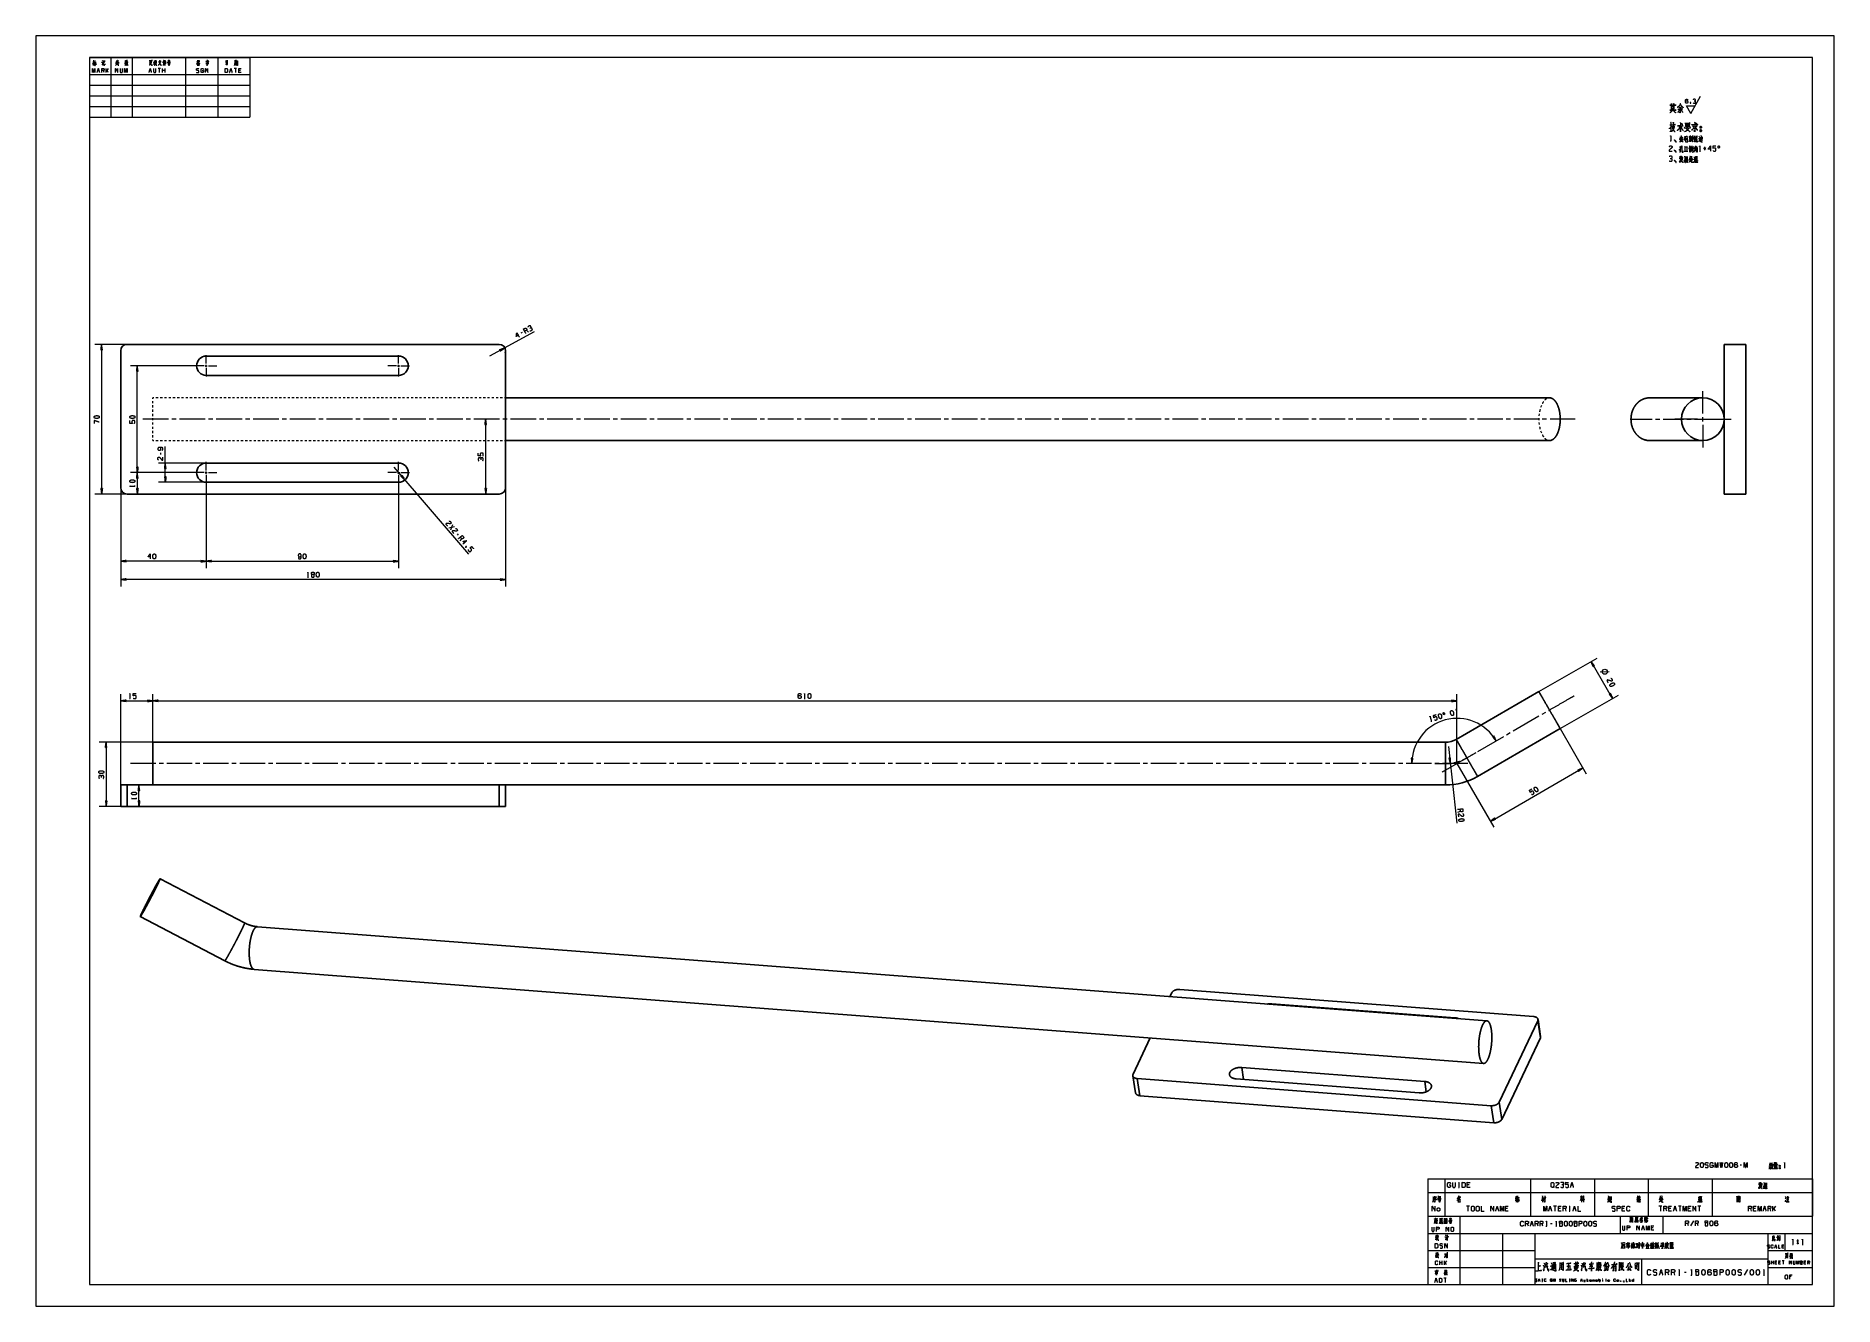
# Model space of a CAD drawing. Header units: millimetres. Extents: x 0 to 841, y 0 to 594.
import ezdxf

# ---------------------------------------------------------------- set-up
doc = ezdxf.new("R2010")
doc.units = ezdxf.units.MM
doc.layers.add('101', color=7, linetype='Continuous', true_color=0xffffff)

msp = doc.modelspace()

# ---------------------------------------------------------------- linework, layer by layer
at = {"layer": '101', "color": 133, "linetype": 'Continuous', "lineweight": 18}
for p, q in [((841, 594), (0, 594)), ((0, 594), (0, 0)), ((841, 0), (841, 594)), ((25, 584), (100, 584)), ((25, 584), (100, 584)), ((25, 584), (100, 584)), ((831, 584), (25, 584)), ((25, 584), (25, 10)), ((25, 584), (25, 556)), ((35, 584), (35, 556)), ((45, 584), (45, 556)), ((70, 584), (70, 556)), ((85, 584), (85, 556)), ((100, 584), (100, 556)), ((831, 10), (831, 584)), ((25, 576), (100, 576)), ((25, 571), (100, 571)), ((25, 566), (100, 566)), ((25, 561), (100, 561)), ((25, 556), (100, 556)), ((651, 42), (831, 42)), ((651, 42), (651, 10)), ((651, 34), (831, 34)), ((666, 42), (666, 10)), ((686, 34), (686, 10)), ((701, 34), (701, 10)), ((741, 42), (741, 34)), ((761, 42), (761, 34)), ((810, 34), (810, 10)), ((818, 34), (818, 26)), ((651, 26), (701, 26)), ((810, 26), (831, 26)), ((651, 18), (701, 18)), ((701, 22), (810, 22)), ((751, 22), (751, 10)), ((810, 18), (831, 18)), ((25, 10), (831, 10)), ((651, 10), (831, 10)), ((0, 0), (841, 0))]:
    msp.add_line(p, q, dxfattribs=at)
at = {"layer": '101', "color": 72, "linetype": 'Continuous', "lineweight": 18}
for p, q in [((26.57, 581.85), (27.19, 581.97)), ((26.93, 581.62), (27.15, 581.35)), ((27.22, 581.66), (28.18, 581.81)), ((27.36, 582.28), (27.94, 582.41)), ((41.57, 581.89), (42.36, 582.05)), ((42.47, 581.83), (43.02, 581.95)), ((53.4, 581.76), (53.93, 581.85)), ((55.14, 580.54), (55.6, 581.1)), ((75.48, 582.24), (75.9, 582.3)), ((75.58, 582.22), (75.68, 581.91)), ((76.06, 581.31), (75.59, 581.23)), ((76.05, 582.18), (76.58, 582.28)), ((76.21, 582.16), (76.34, 581.83)), ((92.79, 582.1), (93.66, 582.22)), ((93.07, 581.74), (93.34, 581.81)), ((93.09, 581.39), (93.32, 581.45)), ((93.83, 581.72), (94.08, 581.79)), ((28.89, 577.84), (29.45, 577.84)), ((31.85, 576.85), (31.57, 577.84)), ((33.82, 578.81), (32.86, 577.45)), ((32.86, 576.85), (32.86, 578.81)), ((33.82, 576.85), (33.27, 578.03)), ((53.17, 577.84), (53.72, 577.84)), ((58.25, 578.81), (57.13, 578.81)), ((57.69, 578.81), (57.69, 576.85)), ((59.25, 576.85), (59.25, 578.81)), ((60.37, 577.84), (59.25, 577.84)), ((60.37, 576.85), (60.37, 578.81)), ((90.88, 577.84), (91.43, 577.84)), ((93.83, 578.81), (92.72, 578.81)), ((93.28, 578.81), (93.28, 576.85)), ((95.68, 577.84), (94.84, 577.84)), ((764.18, 552.37), (765.08, 552.37)), ((765.08, 551.59), (766.22, 551.59)), ((774.41, 547.04), (774.56, 546.89)), ((774.47, 546.94), (774.47, 545.06)), ((774.75, 547.39), (774.89, 547.24)), ((777.78, 547.16), (778, 546.76)), ((764.39, 544.94), (764.81, 544.94)), ((773.46, 546.34), (774.13, 546.36)), ((773.46, 541.77), (773.46, 539.6)), ((773.65, 539.87), (774.31, 540.3)), ((773.81, 545.71), (774.13, 544.94)), ((774.03, 541.4), (774.03, 540.12)), ((774.15, 541.82), (774.33, 541.32)), ((774.79, 542.5), (775.03, 542.42)), ((775.86, 540.55), (776.97, 540.55)), ((775.9, 541.1), (776.99, 541.1)), ((776, 542.07), (776.69, 542.07)), ((776.78, 542.27), (776.44, 541.8)), ((777.64, 546.09), (777.96, 546.09)), ((778.05, 540.17), (778.47, 540.17)), ((781.03, 541.37), (780.02, 541.37)), ((780.86, 541.85), (780.2, 540.9)), ((780.2, 541.85), (780.87, 540.9)), ((780.52, 540.65), (780.52, 542.07)), ((769.24, 536.34), (769.91, 536.34)), ((771.18, 537.46), (772.28, 537.46)), ((771.2, 536.56), (772.28, 536.56)), ((771.27, 537.19), (771.47, 536.76)), ((771.75, 537.36), (771.75, 535.61)), ((772.1, 537.19), (771.93, 536.76)), ((772.28, 537.59), (772.28, 536.36)), ((773.53, 536.96), (773.96, 536.96)), ((775.81, 537.24), (775.81, 535.41)), ((776.25, 536.76), (777.03, 536.76)), ((227.44, 455.29), (226.85, 454.96)), ((230.31, 455.49), (229.44, 456.38)), ((58.2, 398.97), (58.2, 398.29)), ((46.31, 383.28), (46.31, 383.71)), ((193.12, 364.03), (195.8, 364.55)), ((193.99, 363.01), (194.92, 365.57)), ((197.65, 360.58), (197.21, 361.09)), ((198.43, 357.82), (199.13, 358.86)), ((201.24, 355.23), (201.02, 354.83)), ((127.02, 340.86), (127.45, 340.86)), ((731.63, 296.65), (735.79, 296.74)), ((43.68, 284.12), (44.11, 284.12)), ((359.3, 284.12), (359.72, 284.12)), ((652.47, 273.47), (652.88, 273.58)), ((47.1, 237.22), (47.1, 237.64)), ((665.1, 230.98), (666.26, 231.44)), ((651, 59.46), (651, 53.11)), ((651, 59.46), (659, 59.46)), ((659, 59.46), (699, 59.46)), ((659, 59.46), (659, 53.11)), ((699, 59.46), (699, 53.11)), ((699, 59.46), (729, 59.46)), ((729, 59.46), (729, 53.11)), ((729, 59.46), (754, 59.46)), ((754, 59.46), (754, 53.11)), ((754, 59.46), (784, 59.46)), ((784, 59.46), (784, 53.11)), ((784, 59.46), (831, 59.46)), ((797.75, 65.92), (797.08, 65.92)), ((810.58, 65.15), (811.5, 65.15)), ((810.93, 66.02), (810.61, 65.52)), ((810.74, 66.72), (810.9, 66.37)), ((811.16, 66), (811.44, 65.67)), ((811.48, 66.77), (811.25, 66.37)), ((817.69, 64.72), (818.11, 64.72)), ((831, 59.46), (831, 53.11)), ((651, 53.11), (651, 42)), ((651, 53.11), (659, 53.11)), ((655.84, 51.23), (656.76, 51.23)), ((655.84, 50.53), (656.76, 50.53)), ((656.78, 51.45), (656.78, 50.3)), ((659, 53.11), (659, 42)), ((659, 53.11), (699, 53.11)), ((665.23, 50.65), (665.55, 50.17)), ((665.35, 57.85), (665.68, 57.85)), ((665.35, 55.48), (665.68, 55.48)), ((665.52, 57.85), (665.52, 55.48)), ((670.41, 56.68), (669.41, 56.68)), ((692.35, 51.08), (692.35, 48.55)), ((692.78, 50.68), (693.56, 50.68)), ((693.63, 50.98), (693.45, 50.35)), ((699, 53.11), (699, 42)), ((699, 53.11), (729, 53.11)), ((704.6, 50.62), (704.21, 49.08)), ((718.09, 56.68), (718.76, 56.68)), ((722.49, 51.18), (722.62, 50.6)), ((723.15, 51.18), (722.94, 50.53)), ((723.33, 51.2), (723.61, 50.62)), ((729, 53.11), (729, 42)), ((729, 53.11), (754, 53.11)), ((735.15, 50.65), (735.82, 50.65)), ((736.1, 51.03), (736.7, 51.03)), ((736.7, 51.25), (736.7, 49.55)), ((749.02, 50.6), (748.74, 49.45)), ((754, 53.11), (754, 42)), ((754, 53.11), (784, 53.11)), ((759.6, 50.68), (760.03, 50.68)), ((777.81, 50.95), (777.81, 49.13)), ((778.25, 50.48), (779.03, 50.48)), ((784, 53.11), (784, 42)), ((784, 53.11), (831, 53.11)), ((795.52, 51.1), (795.87, 51.1)), ((796.17, 50.6), (796.17, 48.53)), ((796.84, 51.45), (797.02, 51.3)), ((806.33, 56.4), (807, 56.4)), ((808.27, 57.53), (809.36, 57.53)), ((808.29, 56.62), (809.36, 56.62)), ((808.36, 57.25), (808.55, 56.83)), ((808.83, 57.43), (808.83, 55.68)), ((809.19, 57.25), (809.01, 56.83)), ((809.36, 57.65), (809.36, 56.43)), ((818.12, 50.6), (818.42, 50.13)), ((818.21, 51.3), (818.51, 50.75)), ((831, 53.11), (831, 42)), ((656.05, 50.08), (655.84, 49.38)), ((655.89, 49.65), (656.78, 49.65)), ((670.45, 46.74), (669.11, 46.74)), ((669.78, 46.74), (669.78, 44.36)), ((683.1, 45.56), (683.77, 45.56)), ((688.33, 45.56), (687.32, 45.56)), ((691.88, 50.4), (692.64, 50.4)), ((692.21, 50.35), (691.95, 49.13)), ((692.39, 50.17), (692.6, 49.7)), ((692.87, 50.13), (692.55, 49)), ((692.8, 50.17), (692.94, 49.95)), ((693.38, 50.08), (693.79, 48.98)), ((704.74, 50.35), (705.04, 49.9)), ((707.86, 45.56), (708.53, 45.56)), ((711.14, 46.74), (709.8, 46.74)), ((710.47, 46.74), (710.47, 44.36)), ((713.08, 45.56), (712.08, 45.56)), ((715.7, 44.36), (715.36, 45.56)), ((717.12, 46.74), (717.46, 46.74)), ((717.12, 44.36), (717.46, 44.36)), ((717.3, 46.74), (717.3, 44.36)), ((719.24, 45.56), (719.91, 45.56)), ((722.72, 50.25), (722.32, 49.17)), ((722.37, 50.25), (723.18, 50.25)), ((722.87, 50.25), (723.18, 49.77)), ((723.31, 50.38), (723.52, 49.92)), ((735.06, 49.95), (735.87, 49.95)), ((742.85, 45.56), (741.84, 45.56)), ((760.45, 46.74), (759.11, 46.74)), ((759.78, 46.74), (759.78, 44.36)), ((762.73, 44.36), (762.39, 45.56)), ((764.67, 45.56), (763.66, 45.56)), ((766.27, 45.56), (766.94, 45.56)), ((769.56, 46.74), (768.21, 46.74)), ((768.88, 46.74), (768.88, 44.36)), ((773.77, 45.56), (772.76, 45.56)), ((778.66, 46.74), (777.32, 46.74)), ((777.99, 46.74), (777.99, 44.36)), ((802.37, 44.36), (802.04, 45.56)), ((804.31, 45.56), (803.31, 45.56)), ((808.19, 45.56), (808.87, 45.56)), ((811.48, 44.36), (811.14, 45.56)), ((812.41, 44.36), (812.41, 46.74)), ((813.58, 46.74), (812.41, 45.09)), ((813.58, 44.36), (812.91, 45.79)), ((651, 42), (659, 42)), ((656.97, 38.94), (657.52, 39.09)), ((657.27, 40.33), (657.26, 39.02)), ((659, 42), (699, 42)), ((698.04, 37.31), (697.7, 38.51)), ((699, 42), (729, 42)), ((699.31, 38.51), (699.98, 38.51)), ((702.59, 37.31), (702.26, 38.51)), ((704.87, 37.31), (704.53, 38.51)), ((706.26, 37.31), (706.69, 37.31)), ((709.09, 38.51), (708.41, 38.51)), ((710.81, 37.31), (711.24, 37.31)), ((729, 42), (754, 42)), ((748.4, 39.55), (748.95, 39.71)), ((748.7, 40.95), (748.68, 39.64)), ((751.37, 36.54), (751.96, 36.54)), ((752.19, 40.66), (752.91, 40.86)), ((754, 42), (784, 42)), ((756.48, 36.54), (755.59, 36.54)), ((772.94, 37.46), (772.61, 38.66)), ((775.22, 39.84), (773.88, 37.46)), ((777.5, 37.46), (777.16, 38.66)), ((784, 42), (831, 42)), ((741.98, 28.13), (742.93, 28.13)), ((741.98, 27.21), (742.95, 27.21)), ((742.93, 28.33), (742.93, 26.96)), ((745.54, 27.68), (745.45, 27.86)), ((746.28, 28.71), (746.28, 26.86)), ((747.54, 27.63), (747.45, 27.43)), ((748.36, 29.28), (749.04, 29.28)), ((755.42, 29.66), (755.63, 29.26)), ((757.26, 27.18), (757.58, 26.91)), ((758.32, 29.18), (758.32, 26.96)), ((762.11, 28.48), (762.48, 28.48)), ((762.18, 29.76), (762.36, 29.26)), ((764.55, 27.78), (765.39, 27.78)), ((764.55, 27.48), (765.38, 27.48)), ((765.16, 29.61), (765.16, 29.16)), ((812.26, 31.78), (812.58, 31.9)), ((813.52, 27.84), (813.96, 27.84)), ((817.35, 27.84), (816.69, 27.84)), ((821.51, 28.84), (821.94, 28.84)), ((823.82, 29.56), (823.82, 29.09)), ((823.82, 29.56), (824.16, 29.56)), ((826.06, 28.84), (826.49, 28.84)), ((655.1, 24.43), (654.54, 24.28)), ((654.9, 24.18), (655.11, 23.91)), ((656.65, 19.22), (656.65, 21.19)), ((657.76, 20.22), (656.65, 20.22)), ((657.76, 19.22), (657.76, 21.19)), ((659.73, 21.19), (658.77, 19.82)), ((658.77, 19.22), (658.77, 21.19)), ((659.73, 19.22), (659.18, 20.4)), ((706.12, 18.97), (707.02, 19.22)), ((709.73, 18.7), (710.51, 18.87)), ((709.73, 18.08), (710.56, 18.28)), ((712.95, 18.18), (714.07, 18.46)), ((714.02, 19.28), (712.97, 19.01)), ((716.73, 19.91), (716.46, 16.9)), ((719.77, 19.08), (721.14, 19.32)), ((723.8, 18.97), (724.7, 19.22)), ((730.5, 19.28), (730.11, 19.22)), ((730.48, 18.53), (730.11, 18.42)), ((738.65, 18.18), (737.79, 18.08)), ((737.79, 17.42), (738.65, 17.53)), ((739.33, 19.73), (739.14, 19.63)), ((741.92, 19.53), (741.4, 19.46)), ((800.48, 17.05), (799, 14.43)), ((811.72, 19.53), (811.72, 21.1)), ((812.61, 20.32), (811.72, 20.32)), ((812.61, 19.53), (812.61, 21.1)), ((814.08, 20.32), (813.41, 20.32)), ((815.78, 20.32), (815.11, 20.32)), ((817.7, 21.1), (816.81, 21.1)), ((817.25, 21.1), (817.25, 19.53)), ((820.26, 23.91), (821.05, 24.07)), ((821.16, 23.85), (821.7, 23.97)), ((827.66, 20.32), (826.99, 20.32)), ((829.58, 19.53), (829.36, 20.32)), ((654.58, 12.07), (655.14, 12.07)), ((654.8, 15.56), (655.33, 15.64)), ((659.66, 13.05), (658.54, 13.05)), ((659.17, 16.24), (658.6, 16.12)), ((658.97, 15.95), (659.16, 15.71)), ((659.1, 13.05), (659.1, 11.08)), ((702.89, 12.12), (703.26, 12.12)), ((704.39, 12.76), (704.58, 12.76)), ((704.39, 11.45), (704.58, 11.45)), ((704.49, 12.76), (704.49, 11.45)), ((717.12, 12.76), (717.31, 12.76)), ((717.12, 11.45), (717.31, 11.45)), ((717.22, 12.76), (717.22, 11.45)), ((722.69, 12.12), (723.06, 12.12)), ((725.33, 12.32), (726.07, 12.32)), ((728.16, 11.45), (728.16, 12.32)), ((730.99, 11.8), (730.99, 12.76)), ((732.78, 12.32), (732.78, 11.45)), ((734.19, 12.78), (734.19, 11.45)), ((745.13, 12.32), (745.87, 12.32)), ((759.77, 15.75), (760.51, 15.75)), ((763.71, 14.43), (763.34, 15.75)), ((766.54, 14.43), (766.16, 15.75)), ((768.39, 14.43), (768.86, 14.43)), ((771.82, 15.75), (771.08, 15.75)), ((774.05, 14.43), (774.51, 14.43)), ((807.99, 14.43), (808.46, 14.43)), ((821, 13.74), (820.31, 13.74))]:
    msp.add_line(p, q, dxfattribs=at)
at = {"layer": '101', "color": 43, "linetype": 'Continuous', "lineweight": 18}
for p, q in [((773.98, 557.77), (778.59, 565.77)), ((771.96, 561.27), (776, 561.27)), ((773.98, 557.77), (771.96, 561.27)), ((773.8, 562.86), (773.92, 562.53))]:
    msp.add_line(p, q, dxfattribs=at)
at = {"layer": '101', "color": 22, "linetype": 'Continuous', "lineweight": 18}
for p, q in [((212.31, 444.4), (233.22, 455.83)), ((42.64, 449.76), (27.56, 449.76)), ((30.73, 449.76), (30.4, 447.22)), ((30.4, 447.22), (30.4, 447.26)), ((30.4, 447.22), (30.4, 447.26)), ((30.4, 447.22), (31.07, 447.22)), ((30.45, 447.22), (30.45, 447.64)), ((30.51, 447.22), (30.51, 448.03)), ((30.56, 447.22), (30.56, 448.41)), ((30.61, 447.22), (30.61, 448.8)), ((30.66, 447.22), (30.66, 449.19)), ((30.71, 447.22), (30.71, 449.57)), ((30.73, 449.76), (30.73, 379.76)), ((31.07, 447.22), (30.73, 449.76)), ((30.76, 447.22), (30.76, 449.57)), ((30.81, 447.22), (30.81, 449.19)), ((30.86, 447.22), (30.86, 448.8)), ((30.91, 447.22), (30.91, 448.41)), ((30.96, 447.22), (30.96, 448.03)), ((31.01, 447.22), (31.01, 447.64)), ((31.06, 447.22), (31.06, 447.26)), ((31.06, 447.22), (31.06, 447.26)), ((219.27, 448.2), (216.88, 447.28)), ((216.88, 447.28), (217.21, 446.69)), ((216.89, 447.28), (216.91, 447.29)), ((216.89, 447.28), (216.91, 447.29)), ((216.91, 447.23), (217.28, 447.43)), ((216.94, 447.19), (217.64, 447.57)), ((216.96, 447.14), (218, 447.71)), ((216.98, 447.1), (218.37, 447.85)), ((217.01, 447.05), (218.73, 447.99)), ((217.03, 447.01), (219.09, 448.13)), ((217.06, 446.96), (219.12, 448.09)), ((217.08, 446.92), (218.8, 447.86)), ((217.11, 446.87), (218.49, 447.63)), ((217.13, 446.83), (218.17, 447.4)), ((217.16, 446.79), (217.86, 447.17)), ((217.18, 446.74), (217.55, 446.94)), ((217.2, 446.7), (217.23, 446.71)), ((217.2, 446.7), (217.23, 446.71)), ((217.21, 446.69), (219.27, 448.2)), ((74.64, 439.76), (44.22, 439.76)), ((47.4, 439.76), (47.06, 437.22)), ((47.12, 437.22), (47.12, 437.64)), ((47.17, 437.22), (47.17, 438.03)), ((47.22, 437.22), (47.22, 438.41)), ((47.27, 437.22), (47.27, 438.8)), ((47.32, 437.22), (47.32, 439.19)), ((47.37, 437.22), (47.37, 439.57)), ((47.4, 389.76), (47.4, 439.76)), ((47.73, 437.22), (47.4, 439.76)), ((47.42, 437.22), (47.42, 439.57)), ((47.48, 437.22), (47.48, 439.19)), ((47.53, 437.22), (47.53, 438.8)), ((47.58, 437.22), (47.58, 438.41)), ((47.63, 437.22), (47.63, 438.03)), ((47.68, 437.22), (47.68, 437.64)), ((47.06, 437.22), (47.73, 437.22)), ((47.07, 437.22), (47.07, 437.26)), ((47.07, 437.22), (47.07, 437.26)), ((47.73, 437.22), (47.73, 437.26)), ((47.73, 437.22), (47.73, 437.26)), ((210.34, 414.76), (210, 412.22)), ((210, 412.22), (210.67, 412.22)), ((210.01, 412.22), (210.01, 412.26)), ((210.01, 412.22), (210.01, 412.26)), ((210.06, 412.22), (210.06, 412.64)), ((210.11, 412.22), (210.11, 413.03)), ((210.16, 412.22), (210.16, 413.41)), ((210.21, 412.22), (210.21, 413.8)), ((210.26, 412.22), (210.26, 414.19)), ((210.31, 412.22), (210.31, 414.57)), ((210.67, 412.22), (210.34, 414.76)), ((210.34, 379.76), (210.34, 414.76)), ((210.36, 412.22), (210.36, 414.57)), ((210.41, 412.22), (210.41, 414.19)), ((210.46, 412.22), (210.46, 413.8)), ((210.51, 412.22), (210.51, 413.41)), ((210.56, 412.22), (210.56, 413.03)), ((210.62, 412.22), (210.62, 412.64)), ((210.67, 412.22), (210.67, 412.26)), ((210.67, 412.22), (210.67, 412.26)), ((60.5, 385.26), (60.5, 402.02)), ((74.64, 389.76), (44.22, 389.76)), ((74.64, 389.76), (44.22, 389.76)), ((47.73, 392.3), (47.06, 392.3)), ((47.06, 392.3), (47.4, 389.76)), ((47.4, 389.76), (47.06, 387.22)), ((47.06, 387.22), (47.73, 387.22)), ((47.07, 392.3), (47.07, 392.27)), ((47.07, 392.3), (47.07, 392.27)), ((47.07, 387.22), (47.07, 387.26)), ((47.07, 387.22), (47.07, 387.26)), ((47.12, 392.3), (47.12, 391.89)), ((47.12, 387.22), (47.12, 387.64)), ((47.17, 392.3), (47.17, 391.5)), ((47.17, 387.22), (47.17, 388.03)), ((47.22, 392.3), (47.22, 391.12)), ((47.22, 387.22), (47.22, 388.41)), ((47.27, 392.3), (47.27, 390.73)), ((47.27, 387.22), (47.27, 388.8)), ((47.32, 392.3), (47.32, 390.34)), ((47.32, 387.22), (47.32, 389.19)), ((47.37, 392.3), (47.37, 389.96)), ((47.37, 387.22), (47.37, 389.57)), ((47.4, 389.76), (47.73, 392.3)), ((47.73, 387.22), (47.4, 389.76)), ((47.4, 389.76), (47.4, 379.76)), ((47.42, 392.3), (47.42, 389.96)), ((47.42, 387.22), (47.42, 389.57)), ((47.48, 392.3), (47.48, 390.34)), ((47.48, 387.22), (47.48, 389.19)), ((47.53, 392.3), (47.53, 390.73)), ((47.53, 387.22), (47.53, 388.8)), ((47.58, 392.3), (47.58, 391.12)), ((47.58, 387.22), (47.58, 388.41)), ((47.63, 392.3), (47.63, 391.5)), ((47.63, 387.22), (47.63, 388.03)), ((47.68, 392.3), (47.68, 391.89)), ((47.68, 387.22), (47.68, 387.64)), ((47.73, 392.3), (47.73, 392.27)), ((47.73, 392.3), (47.73, 392.27)), ((47.73, 387.22), (47.73, 387.26)), ((47.73, 387.22), (47.73, 387.26)), ((79.64, 394.26), (57.32, 394.26)), ((60.5, 394.26), (60.16, 391.72)), ((60.16, 391.72), (60.83, 391.72)), ((60.16, 387.8), (60.5, 385.26)), ((60.83, 387.8), (60.16, 387.8)), ((60.17, 391.72), (60.17, 391.76)), ((60.17, 391.72), (60.17, 391.76)), ((60.17, 387.8), (60.17, 387.77)), ((60.17, 387.8), (60.17, 387.77)), ((60.22, 391.72), (60.22, 392.14)), ((60.22, 387.8), (60.22, 387.39)), ((60.27, 391.72), (60.27, 392.53)), ((60.27, 387.8), (60.27, 387)), ((60.32, 391.72), (60.32, 392.91)), ((60.32, 387.8), (60.32, 386.62)), ((60.37, 391.72), (60.37, 393.3)), ((60.37, 387.8), (60.37, 386.23)), ((60.42, 391.72), (60.42, 393.69)), ((60.42, 387.8), (60.42, 385.84)), ((60.47, 391.72), (60.47, 394.07)), ((60.47, 387.8), (60.47, 385.46)), ((60.83, 391.72), (60.5, 394.26)), ((60.5, 385.26), (60.83, 387.8)), ((60.52, 391.72), (60.52, 394.07)), ((60.52, 387.8), (60.52, 385.46)), ((60.57, 391.72), (60.57, 393.69)), ((60.57, 387.8), (60.57, 385.84)), ((60.62, 391.72), (60.62, 393.3)), ((60.62, 387.8), (60.62, 386.23)), ((60.67, 391.72), (60.67, 392.91)), ((60.67, 387.8), (60.67, 386.62)), ((60.72, 391.72), (60.72, 392.53)), ((60.72, 387.8), (60.72, 387)), ((60.78, 391.72), (60.78, 392.14)), ((60.78, 387.8), (60.78, 387.39)), ((60.83, 391.72), (60.83, 391.76)), ((60.83, 391.72), (60.83, 391.76)), ((60.83, 387.8), (60.83, 387.77)), ((60.83, 387.8), (60.83, 387.77)), ((167.41, 392.38), (202.33, 351.59)), ((171.17, 388.49), (170.66, 388.06)), ((170.66, 388.06), (172.57, 386.35)), ((170.67, 388.06), (170.69, 388.04)), ((170.67, 388.06), (170.69, 388.04)), ((170.7, 388.09), (170.98, 387.78)), ((170.74, 388.13), (171.27, 387.52)), ((170.78, 388.16), (171.56, 387.26)), ((170.82, 388.19), (171.84, 387)), ((170.86, 388.23), (172.13, 386.74)), ((170.9, 388.26), (172.42, 386.48)), ((170.94, 388.29), (172.46, 386.51)), ((170.97, 388.33), (172.25, 386.84)), ((171.01, 388.36), (172.04, 387.16)), ((171.05, 388.39), (171.83, 387.49)), ((171.09, 388.42), (171.61, 387.81)), ((171.13, 388.46), (171.4, 388.14)), ((171.17, 388.49), (171.19, 388.47)), ((172.57, 386.35), (171.17, 388.49)), ((171.17, 388.49), (171.19, 388.47)), ((42.64, 379.76), (27.56, 379.76)), ((30.4, 382.3), (30.4, 382.27)), ((31.07, 382.3), (30.4, 382.3)), ((30.4, 382.3), (30.4, 382.27)), ((30.4, 382.3), (30.73, 379.76)), ((30.45, 382.3), (30.45, 381.89)), ((30.51, 382.3), (30.51, 381.5)), ((30.56, 382.3), (30.56, 381.12)), ((30.61, 382.3), (30.61, 380.73)), ((30.66, 382.3), (30.66, 380.34)), ((30.71, 382.3), (30.71, 379.96)), ((30.73, 379.76), (31.07, 382.3)), ((30.76, 382.3), (30.76, 379.96)), ((30.81, 382.3), (30.81, 380.34)), ((30.86, 382.3), (30.86, 380.73)), ((30.91, 382.3), (30.91, 381.12)), ((30.96, 382.3), (30.96, 381.5)), ((31.01, 382.3), (31.01, 381.89)), ((31.06, 382.3), (31.06, 382.27)), ((31.06, 382.3), (31.06, 382.27)), ((39.64, 382.76), (39.64, 336.59)), ((39.64, 382.76), (39.64, 345.16)), ((47.73, 382.3), (47.06, 382.3)), ((47.06, 382.3), (47.4, 379.76)), ((47.07, 382.3), (47.07, 382.27)), ((47.07, 382.3), (47.07, 382.27)), ((47.12, 382.3), (47.12, 381.89)), ((47.17, 382.3), (47.17, 381.5)), ((47.22, 382.3), (47.22, 381.12)), ((47.27, 382.3), (47.27, 380.73)), ((47.32, 382.3), (47.32, 380.34)), ((47.37, 382.3), (47.37, 379.96)), ((47.4, 379.76), (47.73, 382.3)), ((47.42, 382.3), (47.42, 379.96)), ((47.48, 382.3), (47.48, 380.34)), ((47.53, 382.3), (47.53, 380.73)), ((47.58, 382.3), (47.58, 381.12)), ((47.63, 382.3), (47.63, 381.5)), ((47.68, 382.3), (47.68, 381.89)), ((47.73, 382.3), (47.73, 382.27)), ((47.73, 382.3), (47.73, 382.27)), ((79.64, 385.26), (57.32, 385.26)), ((79.64, 384.76), (79.64, 345.16)), ((79.64, 384.76), (79.64, 345.16)), ((169.64, 384.76), (169.64, 345.16)), ((210, 382.3), (210.34, 379.76)), ((210.67, 382.3), (210, 382.3)), ((210.01, 382.3), (210.01, 382.27)), ((210.01, 382.3), (210.01, 382.27)), ((210.06, 382.3), (210.06, 381.89)), ((210.11, 382.3), (210.11, 381.5)), ((210.16, 382.3), (210.16, 381.12)), ((210.21, 382.3), (210.21, 380.73)), ((210.26, 382.3), (210.26, 380.34)), ((210.31, 382.3), (210.31, 379.96)), ((210.34, 379.76), (210.67, 382.3)), ((210.36, 382.3), (210.36, 379.96)), ((210.41, 382.3), (210.41, 380.34)), ((210.46, 382.3), (210.46, 380.73)), ((210.51, 382.3), (210.51, 381.12)), ((210.56, 382.3), (210.56, 381.5)), ((210.62, 382.3), (210.62, 381.89)), ((210.67, 382.3), (210.67, 382.27)), ((210.67, 382.3), (210.67, 382.27)), ((219.64, 382.76), (219.64, 336.59)), ((42.18, 348.67), (39.64, 348.33)), ((79.64, 348.33), (39.64, 348.33)), ((39.64, 348.33), (42.18, 348)), ((42.18, 348.36), (39.83, 348.36)), ((42.18, 348.31), (39.83, 348.31)), ((42.18, 348.41), (40.22, 348.41)), ((42.18, 348.26), (40.22, 348.26)), ((42.18, 348.46), (40.61, 348.46)), ((42.18, 348.21), (40.61, 348.21)), ((42.18, 348.51), (40.99, 348.51)), ((42.18, 348.15), (40.99, 348.15)), ((42.18, 348.56), (41.38, 348.56)), ((42.18, 348.1), (41.38, 348.1)), ((42.18, 348.61), (41.76, 348.61)), ((42.18, 348.05), (41.76, 348.05)), ((42.18, 348.66), (42.15, 348.66)), ((42.18, 348.66), (42.15, 348.66)), ((42.18, 348), (42.15, 348)), ((42.18, 348), (42.15, 348)), ((42.18, 348), (42.18, 348.67)), ((79.64, 348.33), (77.1, 348.67)), ((77.1, 348.67), (77.1, 348)), ((77.1, 348.66), (77.13, 348.66)), ((77.1, 348.66), (77.13, 348.66)), ((77.1, 348.61), (77.52, 348.61)), ((77.1, 348.56), (77.91, 348.56)), ((77.1, 348.51), (78.29, 348.51)), ((77.1, 348.46), (78.68, 348.46)), ((77.1, 348.41), (79.06, 348.41)), ((77.1, 348.36), (79.45, 348.36)), ((77.1, 348), (79.64, 348.33)), ((77.1, 348.31), (79.45, 348.31)), ((77.1, 348.26), (79.06, 348.26)), ((77.1, 348.21), (78.68, 348.21)), ((77.1, 348.15), (78.29, 348.15)), ((77.1, 348.1), (77.91, 348.1)), ((77.1, 348.05), (77.52, 348.05)), ((77.1, 348), (77.13, 348)), ((77.1, 348), (77.13, 348)), ((82.18, 348.67), (79.64, 348.33)), ((79.64, 348.33), (82.18, 348)), ((79.64, 348.33), (169.64, 348.33)), ((82.18, 348.36), (79.83, 348.36)), ((82.18, 348.31), (79.83, 348.31)), ((82.18, 348.41), (80.22, 348.41)), ((82.18, 348.26), (80.22, 348.26)), ((82.18, 348.46), (80.61, 348.46)), ((82.18, 348.21), (80.61, 348.21)), ((82.18, 348.51), (80.99, 348.51)), ((82.18, 348.15), (80.99, 348.15)), ((82.18, 348.56), (81.38, 348.56)), ((82.18, 348.1), (81.38, 348.1)), ((82.18, 348.61), (81.76, 348.61)), ((82.18, 348.05), (81.76, 348.05)), ((82.18, 348.66), (82.15, 348.66)), ((82.18, 348.66), (82.15, 348.66)), ((82.18, 348), (82.15, 348)), ((82.18, 348), (82.15, 348)), ((82.18, 348), (82.18, 348.67)), ((167.1, 348.67), (167.1, 348)), ((169.64, 348.33), (167.1, 348.67)), ((167.1, 348.66), (167.13, 348.66)), ((167.1, 348.66), (167.13, 348.66)), ((167.1, 348.61), (167.52, 348.61)), ((167.1, 348.56), (167.91, 348.56)), ((167.1, 348.51), (168.29, 348.51)), ((167.1, 348.46), (168.68, 348.46)), ((167.1, 348.41), (169.06, 348.41)), ((167.1, 348.36), (169.45, 348.36)), ((167.1, 348), (169.64, 348.33)), ((167.1, 348.31), (169.45, 348.31)), ((167.1, 348.26), (169.06, 348.26)), ((167.1, 348.21), (168.68, 348.21)), ((167.1, 348.15), (168.29, 348.15)), ((167.1, 348.1), (167.91, 348.1)), ((167.1, 348.05), (167.52, 348.05)), ((167.1, 348), (167.13, 348)), ((167.1, 348), (167.13, 348)), ((42.18, 340.1), (39.64, 339.76)), ((39.64, 339.76), (42.18, 339.43)), ((219.64, 339.76), (39.64, 339.76)), ((42.18, 339.79), (39.83, 339.79)), ((42.18, 339.74), (39.83, 339.74)), ((42.18, 339.84), (40.22, 339.84)), ((42.18, 339.69), (40.22, 339.69)), ((42.18, 339.89), (40.61, 339.89)), ((42.18, 339.64), (40.61, 339.64)), ((42.18, 339.94), (40.99, 339.94)), ((42.18, 339.59), (40.99, 339.59)), ((42.18, 339.99), (41.38, 339.99)), ((42.18, 339.54), (41.38, 339.54)), ((42.18, 340.04), (41.76, 340.04)), ((42.18, 339.49), (41.76, 339.49)), ((42.18, 340.1), (42.15, 340.1)), ((42.18, 340.1), (42.15, 340.1)), ((42.18, 339.43), (42.15, 339.43)), ((42.18, 339.43), (42.15, 339.43)), ((42.18, 339.43), (42.18, 340.1)), ((217.1, 340.1), (217.13, 340.1)), ((217.1, 340.1), (217.13, 340.1)), ((217.1, 340.1), (217.1, 339.43)), ((219.64, 339.76), (217.1, 340.1)), ((217.1, 340.04), (217.52, 340.04)), ((217.1, 339.99), (217.91, 339.99)), ((217.1, 339.94), (218.29, 339.94)), ((217.1, 339.89), (218.68, 339.89)), ((217.1, 339.84), (219.06, 339.84)), ((217.1, 339.79), (219.45, 339.79)), ((217.1, 339.43), (219.64, 339.76)), ((217.1, 339.74), (219.45, 339.74)), ((217.1, 339.69), (219.06, 339.69)), ((217.1, 339.64), (218.68, 339.64)), ((217.1, 339.59), (218.29, 339.59)), ((217.1, 339.54), (217.91, 339.54)), ((217.1, 339.49), (217.52, 339.49)), ((217.1, 339.43), (217.13, 339.43)), ((217.1, 339.43), (217.13, 339.43)), ((702.94, 287.36), (730.15, 303.07)), ((737.4, 284.16), (727.4, 301.48)), ((728.96, 299.45), (727.4, 301.48)), ((727.4, 301.48), (728.38, 299.11)), ((728.64, 299.27), (727.47, 301.3)), ((728.69, 299.29), (727.52, 301.32)), ((728.6, 299.24), (727.62, 300.94)), ((728.73, 299.32), (727.75, 301.01)), ((728.56, 299.21), (727.77, 300.58)), ((728.51, 299.19), (727.92, 300.22)), ((728.78, 299.34), (727.99, 300.71)), ((728.47, 299.16), (728.07, 299.86)), ((728.42, 299.14), (728.22, 299.5)), ((728.82, 299.37), (728.23, 300.4)), ((728.38, 299.11), (728.36, 299.14)), ((728.38, 299.11), (728.36, 299.14)), ((728.38, 299.11), (728.96, 299.45)), ((728.86, 299.39), (728.46, 300.09)), ((728.91, 299.42), (728.7, 299.78)), ((728.95, 299.44), (728.94, 299.47)), ((728.95, 299.44), (728.94, 299.47)), ((39.64, 243.7), (39.64, 286.2)), ((54.64, 263.7), (54.64, 286.2)), ((54.64, 263.7), (54.64, 286.2)), ((664.64, 253.7), (664.64, 286.2)), ((736.42, 286.52), (735.84, 286.19)), ((735.84, 286.19), (737.4, 284.16)), ((735.84, 286.19), (735.86, 286.16)), ((735.84, 286.19), (735.86, 286.16)), ((735.88, 286.22), (736.09, 285.86)), ((735.93, 286.24), (736.33, 285.55)), ((735.97, 286.27), (736.57, 285.24)), ((736.02, 286.29), (736.8, 284.93)), ((736.06, 286.32), (737.04, 284.62)), ((736.1, 286.34), (737.28, 284.31)), ((736.15, 286.37), (737.32, 284.34)), ((736.19, 286.4), (737.17, 284.7)), ((736.24, 286.42), (737.02, 285.06)), ((736.28, 286.45), (736.88, 285.42)), ((736.32, 286.47), (736.73, 285.78)), ((736.37, 286.5), (736.58, 286.14)), ((736.41, 286.52), (736.43, 286.49)), ((736.41, 286.52), (736.43, 286.49)), ((737.4, 284.16), (736.42, 286.52)), ((42.18, 283.36), (39.64, 283.03)), ((39.64, 283.03), (54.64, 283.03)), ((39.64, 283.03), (42.18, 282.69)), ((42.18, 283.05), (39.83, 283.05)), ((42.18, 283), (39.83, 283)), ((42.18, 283.1), (40.22, 283.1)), ((42.18, 282.95), (40.22, 282.95)), ((42.18, 283.15), (40.61, 283.15)), ((42.18, 282.9), (40.61, 282.9)), ((42.18, 283.2), (40.99, 283.2)), ((42.18, 282.85), (40.99, 282.85)), ((42.18, 283.26), (41.38, 283.26)), ((42.18, 282.8), (41.38, 282.8)), ((42.18, 283.31), (41.76, 283.31)), ((42.18, 282.75), (41.76, 282.75)), ((42.18, 283.36), (42.15, 283.36)), ((42.18, 283.36), (42.15, 283.36)), ((42.18, 282.7), (42.15, 282.7)), ((42.18, 282.7), (42.15, 282.7)), ((42.18, 282.69), (42.18, 283.36)), ((54.64, 283.03), (52.1, 283.36)), ((52.1, 283.36), (52.13, 283.36)), ((52.1, 283.36), (52.1, 282.69)), ((52.1, 283.36), (52.13, 283.36)), ((52.1, 283.31), (52.52, 283.31)), ((52.1, 283.26), (52.9, 283.26)), ((52.1, 283.2), (53.29, 283.2)), ((52.1, 283.15), (53.68, 283.15)), ((52.1, 283.1), (54.06, 283.1)), ((52.1, 283.05), (54.45, 283.05)), ((52.1, 282.69), (54.64, 283.03)), ((52.1, 283), (54.45, 283)), ((52.1, 282.95), (54.06, 282.95)), ((52.1, 282.9), (53.68, 282.9)), ((52.1, 282.85), (53.29, 282.85)), ((52.1, 282.8), (52.9, 282.8)), ((52.1, 282.75), (52.52, 282.75)), ((52.1, 282.7), (52.13, 282.7)), ((52.1, 282.7), (52.13, 282.7)), ((57.18, 283.36), (54.64, 283.03)), ((54.64, 283.03), (57.18, 282.69)), ((54.64, 283.03), (664.64, 283.03)), ((57.18, 283.05), (54.83, 283.05)), ((57.18, 283), (54.83, 283)), ((57.18, 283.1), (55.22, 283.1)), ((57.18, 282.95), (55.22, 282.95)), ((57.18, 283.15), (55.61, 283.15)), ((57.18, 282.9), (55.61, 282.9)), ((57.18, 283.2), (55.99, 283.2)), ((57.18, 282.85), (55.99, 282.85)), ((57.18, 283.26), (56.38, 283.26)), ((57.18, 282.8), (56.38, 282.8)), ((57.18, 283.31), (56.76, 283.31)), ((57.18, 282.75), (56.76, 282.75)), ((57.18, 283.36), (57.15, 283.36)), ((57.18, 283.36), (57.15, 283.36)), ((57.18, 282.7), (57.15, 282.7)), ((57.18, 282.7), (57.15, 282.7)), ((57.18, 282.69), (57.18, 283.36)), ((662.1, 283.36), (662.13, 283.36)), ((664.64, 283.03), (662.1, 283.36)), ((662.1, 283.36), (662.1, 282.69)), ((662.1, 283.36), (662.13, 283.36)), ((662.1, 283.31), (662.52, 283.31)), ((662.1, 283.26), (662.9, 283.26)), ((662.1, 283.2), (663.29, 283.2)), ((662.1, 283.15), (663.68, 283.15)), ((662.1, 283.1), (664.06, 283.1)), ((662.1, 283.05), (664.45, 283.05)), ((662.1, 282.69), (664.64, 283.03)), ((662.1, 283), (664.45, 283)), ((662.1, 282.95), (664.06, 282.95)), ((662.1, 282.9), (663.68, 282.9)), ((662.1, 282.85), (663.29, 282.85)), ((662.1, 282.8), (662.9, 282.8)), ((662.1, 282.75), (662.52, 282.75)), ((662.1, 282.7), (662.13, 282.7)), ((662.1, 282.7), (662.13, 282.7)), ((712.94, 270.04), (740.15, 285.74)), ((712.94, 270.04), (725.14, 248.91)), ((54.64, 263.7), (29.64, 263.7)), ((32.81, 263.7), (32.48, 261.16)), ((32.48, 261.16), (32.48, 261.19)), ((32.48, 261.16), (32.48, 261.19)), ((32.48, 261.16), (33.15, 261.16)), ((32.54, 261.16), (32.54, 261.58)), ((32.59, 261.16), (32.59, 261.96)), ((32.64, 261.16), (32.64, 262.35)), ((32.69, 261.16), (32.69, 262.73)), ((32.74, 261.16), (32.74, 263.12)), ((32.79, 261.16), (32.79, 263.51)), ((33.15, 261.16), (32.81, 263.7)), ((32.81, 263.7), (32.81, 233.7)), ((32.84, 261.16), (32.84, 263.51)), ((32.89, 261.16), (32.89, 263.12)), ((32.94, 261.16), (32.94, 262.73)), ((32.99, 261.16), (32.99, 262.35)), ((33.04, 261.16), (33.04, 261.96)), ((33.09, 261.16), (33.09, 261.58)), ((33.15, 261.16), (33.15, 261.19)), ((33.15, 261.16), (33.15, 261.19)), ((660.61, 261.71), (664.56, 225.9)), ((681.91, 266.61), (681.34, 266.26)), ((681.34, 266.26), (682.96, 264.28)), ((681.34, 266.26), (681.36, 266.24)), ((681.34, 266.26), (681.36, 266.24)), ((681.39, 266.29), (681.61, 265.93)), ((681.43, 266.32), (681.85, 265.63)), ((681.47, 266.34), (682.1, 265.33)), ((681.52, 266.37), (682.34, 265.03)), ((681.56, 266.4), (682.59, 264.73)), ((681.6, 266.42), (682.84, 264.43)), ((681.65, 266.45), (682.88, 264.45)), ((681.69, 266.48), (682.72, 264.81)), ((681.73, 266.5), (682.56, 265.16)), ((681.78, 266.53), (682.4, 265.52)), ((681.82, 266.56), (682.24, 265.87)), ((681.86, 266.58), (682.08, 266.23)), ((681.91, 266.61), (681.92, 266.58)), ((682.96, 264.28), (681.91, 266.61)), ((681.91, 266.61), (681.92, 266.58)), ((643.23, 256.25), (643.23, 256.22)), ((643.23, 256.25), (643.23, 256.22)), ((643.23, 256.25), (643.49, 253.7)), ((643.9, 256.23), (643.23, 256.25)), ((643.28, 256.25), (643.27, 255.83)), ((643.33, 256.24), (643.31, 255.44)), ((643.39, 256.24), (643.35, 255.05)), ((643.44, 256.24), (643.39, 254.67)), ((643.49, 256.24), (643.43, 254.28)), ((643.54, 256.24), (643.47, 253.89)), ((643.49, 253.7), (643.9, 256.23)), ((643.59, 256.24), (643.52, 253.89)), ((643.64, 256.24), (643.58, 254.27)), ((643.69, 256.23), (643.64, 254.66)), ((643.74, 256.23), (643.71, 255.04)), ((643.79, 256.23), (643.77, 255.43)), ((643.84, 256.23), (643.83, 255.81)), ((643.89, 256.23), (643.89, 256.2)), ((643.89, 256.23), (643.89, 256.2)), ((661.53, 256.38), (660.87, 256.31)), ((660.87, 256.31), (660.88, 256.28)), ((660.87, 256.31), (660.88, 256.28)), ((660.87, 256.31), (661.48, 253.82)), ((660.92, 256.31), (660.97, 255.9)), ((660.97, 256.32), (661.06, 255.52)), ((661.02, 256.32), (661.15, 255.14)), ((661.07, 256.33), (661.25, 254.76)), ((661.12, 256.34), (661.34, 254.39)), ((661.17, 256.34), (661.43, 254.01)), ((661.22, 256.35), (661.48, 254.01)), ((661.28, 256.35), (661.49, 254.4)), ((661.33, 256.36), (661.5, 254.79)), ((661.38, 256.36), (661.51, 255.18)), ((661.43, 256.37), (661.52, 255.57)), ((661.48, 253.82), (661.53, 256.38)), ((661.48, 256.38), (661.52, 255.96)), ((661.53, 256.38), (661.53, 256.35)), ((661.53, 256.38), (661.53, 256.35)), ((664.64, 253.7), (681.84, 223.91)), ((680.25, 226.66), (723.55, 251.66)), ((723.55, 251.66), (721.18, 250.68)), ((721.18, 250.68), (721.52, 250.1)), ((721.19, 250.68), (721.21, 250.69)), ((721.19, 250.68), (721.21, 250.69)), ((721.21, 250.63), (721.57, 250.84)), ((721.24, 250.59), (721.93, 250.99)), ((721.26, 250.55), (722.29, 251.14)), ((721.29, 250.5), (722.65, 251.29)), ((721.31, 250.46), (723.01, 251.44)), ((721.34, 250.41), (723.37, 251.59)), ((721.36, 250.37), (723.4, 251.54)), ((721.39, 250.33), (723.09, 251.31)), ((721.42, 250.28), (722.78, 251.07)), ((721.44, 250.24), (722.47, 250.83)), ((721.47, 250.19), (722.16, 250.6)), ((721.49, 250.15), (721.85, 250.36)), ((721.52, 250.1), (723.55, 251.66)), ((721.52, 250.11), (721.54, 250.12)), ((721.52, 250.11), (721.54, 250.12)), ((32.48, 236.24), (32.81, 233.7)), ((32.48, 236.24), (32.48, 236.21)), ((33.15, 236.24), (32.48, 236.24)), ((32.48, 236.24), (32.48, 236.21)), ((32.54, 236.24), (32.54, 235.82)), ((32.59, 236.24), (32.59, 235.44)), ((32.64, 236.24), (32.64, 235.05)), ((32.69, 236.24), (32.69, 234.66)), ((32.74, 236.24), (32.74, 234.28)), ((32.79, 236.24), (32.79, 233.89)), ((32.81, 233.7), (33.15, 236.24)), ((32.84, 236.24), (32.84, 233.89)), ((32.89, 236.24), (32.89, 234.28)), ((32.94, 236.24), (32.94, 234.66)), ((32.99, 236.24), (32.99, 235.05)), ((33.04, 236.24), (33.04, 235.44)), ((33.09, 236.24), (33.09, 235.82)), ((33.15, 236.24), (33.15, 236.21)), ((33.15, 236.24), (33.15, 236.21)), ((219.65, 243.7), (45.02, 243.7)), ((48.19, 243.7), (47.86, 241.16)), ((47.86, 241.16), (47.86, 241.19)), ((47.86, 241.16), (47.86, 241.19)), ((47.86, 241.16), (48.53, 241.16)), ((47.86, 236.24), (48.19, 233.7)), ((48.53, 236.24), (47.86, 236.24)), ((47.86, 236.24), (47.86, 236.21)), ((47.86, 236.24), (47.86, 236.21)), ((47.91, 241.16), (47.91, 241.58)), ((47.91, 236.24), (47.91, 235.82)), ((47.96, 241.16), (47.96, 241.96)), ((47.96, 236.24), (47.96, 235.44)), ((48.02, 241.16), (48.02, 242.35)), ((48.02, 236.24), (48.02, 235.05)), ((48.07, 241.16), (48.07, 242.73)), ((48.07, 236.24), (48.07, 234.66)), ((48.12, 241.16), (48.12, 243.12)), ((48.12, 236.24), (48.12, 234.28)), ((48.17, 241.16), (48.17, 243.51)), ((48.17, 236.24), (48.17, 233.89)), ((48.19, 233.7), (48.19, 243.7)), ((48.53, 241.16), (48.19, 243.7)), ((48.19, 233.7), (48.53, 236.24)), ((48.22, 241.16), (48.22, 243.51)), ((48.22, 236.24), (48.22, 233.89)), ((48.27, 241.16), (48.27, 243.12)), ((48.27, 236.24), (48.27, 234.28)), ((48.32, 241.16), (48.32, 242.73)), ((48.32, 236.24), (48.32, 234.66)), ((48.37, 241.16), (48.37, 242.35)), ((48.37, 236.24), (48.37, 235.05)), ((48.42, 241.16), (48.42, 241.96)), ((48.42, 236.24), (48.42, 235.44)), ((48.47, 241.16), (48.47, 241.58)), ((48.47, 236.24), (48.47, 235.82)), ((48.52, 241.16), (48.52, 241.19)), ((48.52, 241.16), (48.52, 241.19)), ((48.52, 236.24), (48.52, 236.21)), ((48.52, 236.24), (48.52, 236.21)), ((42.64, 233.7), (29.64, 233.7)), ((682.28, 228.22), (680.25, 226.66)), ((680.25, 226.66), (682.62, 227.64)), ((682.44, 227.95), (680.41, 226.78)), ((682.46, 227.91), (680.43, 226.74)), ((682.41, 228), (680.71, 227.02)), ((682.49, 227.87), (680.79, 226.88)), ((682.39, 228.04), (681.02, 227.25)), ((682.51, 227.82), (681.15, 227.03)), ((682.36, 228.09), (681.33, 227.49)), ((682.54, 227.78), (681.51, 227.18)), ((682.34, 228.13), (681.64, 227.73)), ((682.56, 227.73), (681.87, 227.33)), ((682.31, 228.17), (681.95, 227.96)), ((682.59, 227.69), (682.23, 227.48)), ((682.29, 228.22), (682.26, 228.2)), ((682.29, 228.22), (682.26, 228.2)), ((682.62, 227.64), (682.28, 228.22)), ((682.62, 227.65), (682.59, 227.63)), ((682.62, 227.65), (682.59, 227.63))]:
    msp.add_line(p, q, dxfattribs=at)
at = {"layer": '101', "color": 251, "linetype": 'Continuous', "lineweight": 25}
for p, q in [((39.64, 446.76), (39.64, 382.76)), ((216.64, 449.76), (42.64, 449.76)), ((219.64, 382.76), (219.64, 446.76)), ((799.67, 449.76), (789.67, 449.76)), ((789.67, 446.76), (789.67, 382.76)), ((799.67, 446.76), (799.67, 382.76)), ((169.64, 444.26), (79.64, 444.26)), ((79.64, 435.26), (169.64, 435.26)), ((659.28, 424.76), (219.65, 424.76)), ((707.94, 424.76), (669.28, 424.76)), ((776.99, 424.76), (754.67, 424.76)), ((219.65, 404.76), (659.28, 404.76)), ((669.28, 404.76), (707.94, 404.76)), ((754.67, 404.76), (776.99, 404.76)), ((169.64, 394.26), (79.64, 394.26)), ((42.64, 379.76), (216.64, 379.76)), ((79.64, 385.26), (169.64, 385.26)), ((799.67, 379.76), (789.67, 379.76)), ((702.94, 287.36), (664.28, 265.04)), ((674.28, 247.72), (712.94, 270.04)), ((659.28, 263.7), (54.64, 263.7)), ((39.64, 233.7), (39.64, 243.7)), ((42.64, 233.7), (42.64, 243.7)), ((216.64, 243.7), (42.64, 243.7)), ((216.64, 233.7), (216.64, 243.7)), ((219.64, 233.7), (219.64, 243.7)), ((219.65, 243.7), (659.28, 243.7)), ((216.64, 233.7), (42.64, 233.7)), ((97.61, 179.18), (58.06, 199.85)), ((48.8, 182.12), (88.34, 161.45)), ((678.63, 133.4), (103.58, 177.42)), ((102.05, 157.47), (677.1, 113.46)), ((530.4, 144.74), (531.24, 146.51)), ((534.94, 148.08), (700.42, 135.41)), ((578.08, 141.38), (578.13, 141.09)), ((578.08, 141.38), (663.68, 134.83)), ((663.68, 134.83), (663.72, 134.54)), ((702.43, 133.41), (684.32, 95.27)), ((703.67, 125.41), (702.43, 133.41)), ((703.78, 126.09), (702.54, 134.08)), ((513.13, 108.38), (521.21, 125.39)), ((703.67, 125.41), (685.56, 87.27)), ((563.94, 111.59), (564.81, 105.96)), ((563.94, 111.59), (649.53, 105.04)), ((513.02, 107.7), (514.26, 99.7)), ((516.38, 98.37), (515.13, 106.37)), ((680.62, 93.7), (515.13, 106.37)), ((646.98, 99.67), (561.39, 106.22)), ((649.53, 105.04), (650.28, 100.19)), ((681.86, 85.7), (516.38, 98.37)), ((681.86, 85.7), (680.62, 93.7)), ((685.56, 87.27), (684.32, 95.27))]:
    msp.add_line(p, q, dxfattribs=at)
at = {"layer": '101', "color": 151, "linetype": 'Continuous', "lineweight": 18}
for p, q in [((78.64, 439.76), (74.64, 439.76)), ((79.14, 439.76), (80.14, 439.76)), ((79.64, 440.76), (79.64, 444.76)), ((79.64, 439.26), (79.64, 440.26)), ((79.64, 438.76), (79.64, 434.76)), ((80.64, 439.76), (84.64, 439.76)), ((168.64, 439.76), (164.64, 439.76)), ((169.14, 439.76), (170.14, 439.76)), ((169.64, 440.76), (169.64, 444.76)), ((169.64, 439.26), (169.64, 440.26)), ((169.64, 438.76), (169.64, 434.76)), ((170.64, 439.76), (174.64, 439.76)), ((779.67, 417.36), (779.67, 427.94)), ((65.58, 414.76), (63.57, 414.76)), ((79.18, 414.76), (67.16, 414.76)), ((82.78, 414.76), (80.77, 414.76)), ((96.38, 414.76), (84.36, 414.76)), ((99.98, 414.76), (97.97, 414.76)), ((113.58, 414.76), (101.56, 414.76)), ((117.18, 414.76), (115.17, 414.76)), ((130.78, 414.76), (118.76, 414.76)), ((134.37, 414.76), (132.37, 414.76)), ((147.98, 414.76), (135.96, 414.76)), ((151.57, 414.76), (149.57, 414.76)), ((165.18, 414.76), (153.16, 414.76)), ((168.77, 414.76), (166.77, 414.76)), ((182.38, 414.76), (170.36, 414.76)), ((185.97, 414.76), (183.97, 414.76)), ((199.58, 414.76), (187.56, 414.76)), ((203.17, 414.76), (201.16, 414.76)), ((216.78, 414.76), (204.76, 414.76)), ((220.37, 414.76), (218.36, 414.76)), ((233.98, 414.76), (221.96, 414.76)), ((237.57, 414.76), (235.56, 414.76)), ((251.17, 414.76), (239.16, 414.76)), ((254.77, 414.76), (252.76, 414.76)), ((268.37, 414.76), (256.36, 414.76)), ((271.97, 414.76), (269.96, 414.76)), ((285.57, 414.76), (273.56, 414.76)), ((289.17, 414.76), (287.16, 414.76)), ((302.77, 414.76), (290.76, 414.76)), ((306.37, 414.76), (304.36, 414.76)), ((319.97, 414.76), (307.95, 414.76)), ((323.57, 414.76), (321.56, 414.76)), ((337.17, 414.76), (325.15, 414.76)), ((340.77, 414.76), (338.76, 414.76)), ((354.37, 414.76), (342.35, 414.76)), ((357.96, 414.76), (355.96, 414.76)), ((371.57, 414.76), (359.55, 414.76)), ((375.16, 414.76), (373.16, 414.76)), ((388.77, 414.76), (376.75, 414.76)), ((392.36, 414.76), (390.36, 414.76)), ((405.97, 414.76), (393.95, 414.76)), ((409.56, 414.76), (407.56, 414.76)), ((423.17, 414.76), (411.15, 414.76)), ((426.76, 414.76), (424.75, 414.76)), ((440.37, 414.76), (428.35, 414.76)), ((443.96, 414.76), (441.95, 414.76)), ((457.57, 414.76), (445.55, 414.76)), ((461.16, 414.76), (459.15, 414.76)), ((474.77, 414.76), (462.75, 414.76)), ((478.36, 414.76), (476.35, 414.76)), ((491.96, 414.76), (479.95, 414.76)), ((495.56, 414.76), (493.55, 414.76)), ((509.16, 414.76), (497.15, 414.76)), ((512.76, 414.76), (510.75, 414.76)), ((526.36, 414.76), (514.35, 414.76)), ((529.96, 414.76), (527.95, 414.76)), ((543.56, 414.76), (531.54, 414.76)), ((547.16, 414.76), (545.15, 414.76)), ((560.76, 414.76), (548.74, 414.76)), ((564.36, 414.76), (562.35, 414.76)), ((577.96, 414.76), (565.94, 414.76)), ((581.55, 414.76), (579.55, 414.76)), ((595.16, 414.76), (583.14, 414.76)), ((598.75, 414.76), (596.75, 414.76)), ((612.36, 414.76), (600.34, 414.76)), ((615.95, 414.76), (613.95, 414.76)), ((629.56, 414.76), (617.54, 414.76)), ((633.15, 414.76), (631.15, 414.76)), ((646.76, 414.76), (634.74, 414.76)), ((650.35, 414.76), (648.34, 414.76)), ((672.67, 414.76), (670.66, 414.76)), ((686.02, 414.76), (674.26, 414.76)), ((689.62, 414.76), (687.61, 414.76)), ((702.97, 414.76), (691.2, 414.76)), ((706.56, 414.76), (704.56, 414.76)), ((757.49, 414.76), (759.5, 414.76)), ((761.09, 414.76), (770.58, 414.76)), ((777.08, 414.76), (766.5, 414.76)), ((772.16, 414.76), (774.17, 414.76)), ((778.67, 414.76), (780.67, 414.76)), ((779.67, 413.76), (779.67, 415.77)), ((779.67, 412.17), (779.67, 401.59)), ((782.26, 414.76), (792.85, 414.76)), ((78.64, 389.76), (74.64, 389.76)), ((79.14, 389.76), (80.14, 389.76)), ((79.64, 390.76), (79.64, 394.76)), ((79.64, 389.26), (79.64, 390.26)), ((79.64, 388.76), (79.64, 384.76)), ((80.64, 389.76), (84.64, 389.76)), ((168.64, 389.76), (164.64, 389.76)), ((169.14, 389.76), (170.14, 389.76)), ((169.64, 390.76), (169.64, 394.76)), ((169.64, 389.26), (169.64, 390.26)), ((169.64, 388.76), (169.64, 384.76)), ((170.64, 389.76), (174.64, 389.76)), ((706.04, 277.6), (704.3, 276.6)), ((702.93, 275.8), (690.86, 268.83)), ((686.37, 266.24), (674.29, 259.27)), ((689.48, 268.04), (687.74, 267.04)), ((59.6, 253.7), (57.6, 253.7)), ((73.06, 253.7), (61.19, 253.7)), ((76.65, 253.7), (74.65, 253.7)), ((90.11, 253.7), (78.24, 253.7)), ((93.7, 253.7), (91.69, 253.7)), ((107.16, 253.7), (95.29, 253.7)), ((110.75, 253.7), (108.74, 253.7)), ((124.21, 253.7), (112.34, 253.7)), ((127.8, 253.7), (125.79, 253.7)), ((141.25, 253.7), (129.39, 253.7)), ((144.85, 253.7), (142.84, 253.7)), ((158.3, 253.7), (146.44, 253.7)), ((161.9, 253.7), (159.89, 253.7)), ((175.35, 253.7), (163.49, 253.7)), ((178.95, 253.7), (176.94, 253.7)), ((192.4, 253.7), (180.53, 253.7)), ((196, 253.7), (193.99, 253.7)), ((209.45, 253.7), (197.58, 253.7)), ((213.05, 253.7), (211.04, 253.7)), ((226.5, 253.7), (214.63, 253.7)), ((230.1, 253.7), (228.09, 253.7)), ((243.55, 253.7), (231.68, 253.7)), ((247.14, 253.7), (245.14, 253.7)), ((260.6, 253.7), (248.73, 253.7)), ((264.19, 253.7), (262.19, 253.7)), ((277.65, 253.7), (265.78, 253.7)), ((281.24, 253.7), (279.24, 253.7)), ((294.7, 253.7), (282.83, 253.7)), ((298.29, 253.7), (296.29, 253.7)), ((311.75, 253.7), (299.88, 253.7)), ((315.34, 253.7), (313.33, 253.7)), ((328.8, 253.7), (316.93, 253.7)), ((332.39, 253.7), (330.38, 253.7)), ((345.85, 253.7), (333.98, 253.7)), ((349.44, 253.7), (347.43, 253.7)), ((362.9, 253.7), (351.03, 253.7)), ((366.49, 253.7), (364.48, 253.7)), ((379.94, 253.7), (368.08, 253.7)), ((383.54, 253.7), (381.53, 253.7)), ((396.99, 253.7), (385.13, 253.7)), ((400.59, 253.7), (398.58, 253.7)), ((414.04, 253.7), (402.18, 253.7)), ((417.64, 253.7), (415.63, 253.7)), ((431.09, 253.7), (419.22, 253.7)), ((434.69, 253.7), (432.68, 253.7)), ((448.14, 253.7), (436.27, 253.7)), ((451.74, 253.7), (449.73, 253.7)), ((465.19, 253.7), (453.32, 253.7)), ((468.78, 253.7), (466.78, 253.7)), ((482.24, 253.7), (470.37, 253.7)), ((485.83, 253.7), (483.83, 253.7)), ((499.29, 253.7), (487.42, 253.7)), ((502.88, 253.7), (500.88, 253.7)), ((516.34, 253.7), (504.47, 253.7)), ((519.93, 253.7), (517.93, 253.7)), ((533.39, 253.7), (521.52, 253.7)), ((536.98, 253.7), (534.98, 253.7)), ((550.44, 253.7), (538.57, 253.7)), ((554.03, 253.7), (552.02, 253.7)), ((567.49, 253.7), (555.62, 253.7)), ((571.08, 253.7), (569.07, 253.7)), ((584.54, 253.7), (572.67, 253.7)), ((588.13, 253.7), (586.12, 253.7)), ((601.58, 253.7), (589.72, 253.7)), ((605.18, 253.7), (603.17, 253.7)), ((618.63, 253.7), (606.77, 253.7)), ((622.23, 253.7), (620.22, 253.7)), ((635.68, 253.7), (623.82, 253.7)), ((639.28, 253.7), (637.27, 253.7)), ((652.73, 253.7), (640.86, 253.7)), ((656.33, 253.7), (654.32, 253.7)), ((672.92, 258.48), (671.18, 257.48))]:
    msp.add_line(p, q, dxfattribs=at)
at = {"layer": '101', "color": 53, "linetype": 'Continuous', "lineweight": 18}
for p, q in [((55.14, 424.76), (54.64, 424.76)), ((54.64, 420.26), (54.64, 421.26)), ((57.13, 424.76), (56.13, 424.76)), ((59.11, 424.76), (58.12, 424.76)), ((61.1, 424.76), (60.11, 424.76)), ((63.09, 424.76), (62.1, 424.76)), ((65.08, 424.76), (64.08, 424.76)), ((67.07, 424.76), (66.07, 424.76)), ((69.05, 424.76), (68.06, 424.76)), ((71.04, 424.76), (70.05, 424.76)), ((73.03, 424.76), (72.04, 424.76)), ((75.02, 424.76), (74.02, 424.76)), ((77.01, 424.76), (76.01, 424.76)), ((78.99, 424.76), (78, 424.76)), ((80.98, 424.76), (79.99, 424.76)), ((82.97, 424.76), (81.98, 424.76)), ((84.96, 424.76), (83.96, 424.76)), ((86.95, 424.76), (85.95, 424.76)), ((88.94, 424.76), (87.94, 424.76)), ((90.92, 424.76), (89.93, 424.76)), ((92.91, 424.76), (91.92, 424.76)), ((94.9, 424.76), (93.91, 424.76)), ((96.89, 424.76), (95.89, 424.76)), ((98.88, 424.76), (97.88, 424.76)), ((100.86, 424.76), (99.87, 424.76)), ((102.85, 424.76), (101.86, 424.76)), ((104.84, 424.76), (103.85, 424.76)), ((106.83, 424.76), (105.83, 424.76)), ((108.82, 424.76), (107.82, 424.76)), ((110.8, 424.76), (109.81, 424.76)), ((112.79, 424.76), (111.8, 424.76)), ((114.78, 424.76), (113.79, 424.76)), ((116.77, 424.76), (115.77, 424.76)), ((118.76, 424.76), (117.76, 424.76)), ((120.74, 424.76), (119.75, 424.76)), ((122.73, 424.76), (121.74, 424.76)), ((124.72, 424.76), (123.73, 424.76)), ((126.71, 424.76), (125.71, 424.76)), ((128.7, 424.76), (127.7, 424.76)), ((130.68, 424.76), (129.69, 424.76)), ((132.67, 424.76), (131.68, 424.76)), ((134.66, 424.76), (133.67, 424.76)), ((136.65, 424.76), (135.65, 424.76)), ((138.64, 424.76), (137.64, 424.76)), ((140.62, 424.76), (139.63, 424.76)), ((142.61, 424.76), (141.62, 424.76)), ((144.6, 424.76), (143.61, 424.76)), ((146.59, 424.76), (145.6, 424.76)), ((148.58, 424.76), (147.58, 424.76)), ((150.57, 424.76), (149.57, 424.76)), ((152.55, 424.76), (151.56, 424.76)), ((154.54, 424.76), (153.55, 424.76)), ((156.53, 424.76), (155.54, 424.76)), ((158.52, 424.76), (157.52, 424.76)), ((160.51, 424.76), (159.51, 424.76)), ((162.49, 424.76), (161.5, 424.76)), ((164.48, 424.76), (163.49, 424.76)), ((166.47, 424.76), (165.48, 424.76)), ((168.46, 424.76), (167.46, 424.76)), ((170.45, 424.76), (169.45, 424.76)), ((172.43, 424.76), (171.44, 424.76)), ((174.42, 424.76), (173.43, 424.76)), ((176.41, 424.76), (175.42, 424.76)), ((178.4, 424.76), (177.4, 424.76)), ((180.39, 424.76), (179.39, 424.76)), ((182.37, 424.76), (181.38, 424.76)), ((184.36, 424.76), (183.37, 424.76)), ((186.35, 424.76), (185.36, 424.76)), ((188.34, 424.76), (187.34, 424.76)), ((190.33, 424.76), (189.33, 424.76)), ((192.31, 424.76), (191.32, 424.76)), ((194.3, 424.76), (193.31, 424.76)), ((196.29, 424.76), (195.3, 424.76)), ((198.28, 424.76), (197.29, 424.76)), ((200.27, 424.76), (199.27, 424.76)), ((202.26, 424.76), (201.26, 424.76)), ((204.24, 424.76), (203.25, 424.76)), ((206.23, 424.76), (205.24, 424.76)), ((208.22, 424.76), (207.23, 424.76)), ((210.21, 424.76), (209.21, 424.76)), ((212.2, 424.76), (211.2, 424.76)), ((214.18, 424.76), (213.19, 424.76)), ((216.17, 424.76), (215.18, 424.76)), ((218.16, 424.76), (217.17, 424.76)), ((219.65, 424.76), (219.15, 424.76)), ((704.11, 421.17), (703.76, 420.23)), ((707.94, 424.76), (707.44, 424.69)), ((54.64, 416.26), (54.64, 417.26)), ((54.64, 412.26), (54.64, 413.26)), ((703.11, 417.28), (703, 416.28)), ((703, 413.25), (703.11, 412.25)), ((54.64, 408.26), (54.64, 409.26)), ((54.64, 404.76), (55.14, 404.76)), ((56.13, 404.76), (57.13, 404.76)), ((58.12, 404.76), (59.11, 404.76)), ((60.11, 404.76), (61.1, 404.76)), ((62.1, 404.76), (63.09, 404.76)), ((64.08, 404.76), (65.08, 404.76)), ((66.07, 404.76), (67.07, 404.76)), ((68.06, 404.76), (69.05, 404.76)), ((70.05, 404.76), (71.04, 404.76)), ((72.04, 404.76), (73.03, 404.76)), ((74.02, 404.76), (75.02, 404.76)), ((76.01, 404.76), (77.01, 404.76)), ((78, 404.76), (78.99, 404.76)), ((79.99, 404.76), (80.98, 404.76)), ((81.98, 404.76), (82.97, 404.76)), ((83.96, 404.76), (84.96, 404.76)), ((85.95, 404.76), (86.95, 404.76)), ((87.94, 404.76), (88.94, 404.76)), ((89.93, 404.76), (90.92, 404.76)), ((91.92, 404.76), (92.91, 404.76)), ((93.91, 404.76), (94.9, 404.76)), ((95.89, 404.76), (96.89, 404.76)), ((97.88, 404.76), (98.88, 404.76)), ((99.87, 404.76), (100.86, 404.76)), ((101.86, 404.76), (102.85, 404.76)), ((103.85, 404.76), (104.84, 404.76)), ((105.83, 404.76), (106.83, 404.76)), ((107.82, 404.76), (108.82, 404.76)), ((109.81, 404.76), (110.8, 404.76)), ((111.8, 404.76), (112.79, 404.76)), ((113.79, 404.76), (114.78, 404.76)), ((115.77, 404.76), (116.77, 404.76)), ((117.76, 404.76), (118.76, 404.76)), ((119.75, 404.76), (120.74, 404.76)), ((121.74, 404.76), (122.73, 404.76)), ((123.73, 404.76), (124.72, 404.76)), ((125.71, 404.76), (126.71, 404.76)), ((127.7, 404.76), (128.7, 404.76)), ((129.69, 404.76), (130.68, 404.76)), ((131.68, 404.76), (132.67, 404.76)), ((133.67, 404.76), (134.66, 404.76)), ((135.65, 404.76), (136.65, 404.76)), ((137.64, 404.76), (138.64, 404.76)), ((139.63, 404.76), (140.62, 404.76)), ((141.62, 404.76), (142.61, 404.76)), ((143.61, 404.76), (144.6, 404.76)), ((145.6, 404.76), (146.59, 404.76)), ((147.58, 404.76), (148.58, 404.76)), ((149.57, 404.76), (150.57, 404.76)), ((151.56, 404.76), (152.55, 404.76)), ((153.55, 404.76), (154.54, 404.76)), ((155.54, 404.76), (156.53, 404.76)), ((157.52, 404.76), (158.52, 404.76)), ((159.51, 404.76), (160.51, 404.76)), ((161.5, 404.76), (162.49, 404.76)), ((163.49, 404.76), (164.48, 404.76)), ((165.48, 404.76), (166.47, 404.76)), ((167.46, 404.76), (168.46, 404.76)), ((169.45, 404.76), (170.45, 404.76)), ((171.44, 404.76), (172.43, 404.76)), ((173.43, 404.76), (174.42, 404.76)), ((175.42, 404.76), (176.41, 404.76)), ((177.4, 404.76), (178.4, 404.76)), ((179.39, 404.76), (180.39, 404.76)), ((181.38, 404.76), (182.37, 404.76)), ((183.37, 404.76), (184.36, 404.76)), ((185.36, 404.76), (186.35, 404.76)), ((187.34, 404.76), (188.34, 404.76)), ((189.33, 404.76), (190.33, 404.76)), ((191.32, 404.76), (192.31, 404.76)), ((193.31, 404.76), (194.3, 404.76)), ((195.3, 404.76), (196.29, 404.76)), ((197.29, 404.76), (198.28, 404.76)), ((199.27, 404.76), (200.27, 404.76)), ((201.26, 404.76), (202.26, 404.76)), ((203.25, 404.76), (204.24, 404.76)), ((205.24, 404.76), (206.23, 404.76)), ((207.23, 404.76), (208.22, 404.76)), ((209.21, 404.76), (210.21, 404.76)), ((211.2, 404.76), (212.2, 404.76)), ((213.19, 404.76), (214.18, 404.76)), ((215.18, 404.76), (216.17, 404.76)), ((217.17, 404.76), (218.16, 404.76)), ((219.15, 404.76), (219.65, 404.76)), ((703.76, 409.3), (704.11, 408.36)), ((707.44, 404.84), (707.94, 404.76))]:
    msp.add_line(p, q, dxfattribs=at)
at = {"layer": '101', "color": 251, "linetype": 'Continuous', "lineweight": 25}
msp.add_circle((779.67, 414.76), 10, dxfattribs=at)
at = {"layer": '101', "color": 72, "linetype": 'Continuous', "lineweight": 18}
msp.add_circle((733.74, 296.67), 1.2, dxfattribs=at)
at = {"layer": '101', "color": 251, "linetype": 'Continuous', "lineweight": 25}
for centre, radius, start, end in [((42.64, 446.76), 3, 90, 180), ((216.64, 446.76), 3, 0, 90), ((79.64, 439.76), 4.5, 90, 270), ((169.64, 439.76), 4.5, 270, 90), ((79.64, 389.76), 4.5, 90, 270), ((169.64, 389.76), 4.5, 270, 90), ((42.64, 382.76), 3, 180, 270), ((216.64, 382.76), 3, 270, 0), ((659.28, 273.7), 10, 270, 300), ((659.28, 273.7), 30, 270, 300)]:
    msp.add_arc(centre, radius, start, end, dxfattribs=at)
at = {"layer": '101', "color": 22, "linetype": 'Continuous', "lineweight": 18}
for centre, radius, start, end in [((216.64, 446.76), 3, 342.05652, 0), ((664.64, 253.7), 21.15, 30, 180), ((659.28, 273.7), 20, 267.28632, 270)]:
    msp.add_arc(centre, radius, start, end, dxfattribs=at)
at = {"layer": '101', "color": 72, "linetype": 'Continuous', "lineweight": 18}
for points, knots in [([(26.9, 581.83), (26.83, 581.58), (26.71, 581.29), (26.58, 581.02), (26.46, 580.81)], [0, 0, 0.233504, 0.515368, 0.785542, 1, 1]), ([(26.9, 582.74), (26.89, 580.56), (26.86, 580.17), (26.84, 580.38), (26.87, 580.61)], [0, 0, 0.72332, 0.854558, 0.923614, 1, 1]), ([(27.41, 581.33), (27.4, 581.25), (27.09, 580.63)], [0, 0, 0.108176, 1, 1]), ([(27.6, 581.66), (27.65, 581.54), (27.65, 580.5), (27.63, 580.27), (27.62, 580.19), (27.34, 580.52), (27.62, 580.23)], [0, 0, 0.056963, 0.504404, 0.60305, 0.639403, 0.826368, 1, 1]), ([(27.84, 581.25), (28.1, 580.83), (28.15, 580.67), (28.04, 580.94)], [0, 0, 0.516583, 0.696901, 1, 1]), ([(30.76, 581.66), (31.14, 581.76), (31.09, 581.83), (31.06, 580.63), (31, 580.5), (31.35, 581.08)], [0, 0, 0.158007, 0.192202, 0.673422, 0.728436, 1, 1]), ([(30.93, 582.55), (31.1, 582.39), (31.14, 582.3), (31.14, 582.2), (31.13, 582.34)], [0, 0, 0.413118, 0.57354, 0.750724, 1, 1]), ([(31.42, 582.3), (32.1, 582.41), (32.05, 582.47), (31.96, 581.72), (32.05, 581.72), (31.48, 581.66)], [0, 0, 0.313948, 0.349017, 0.694888, 0.735363, 1, 1]), ([(31.45, 581.89), (31.48, 581.58), (31.48, 580.87), (31.5, 580.65), (31.53, 580.54), (31.57, 580.48), (31.64, 580.44), (31.76, 580.42), (31.89, 580.4), (32.26, 580.46), (32.23, 581), (32.23, 580.46)], [0, 0, 0.097098, 0.316203, 0.387239, 0.42073, 0.444406, 0.470577, 0.507592, 0.549101, 0.664634, 0.832441, 1, 1]), ([(37.66, 582.51), (37.65, 582.39), (37.57, 581.97), (37.49, 581.68), (37.41, 581.47), (37.32, 581.27), (37.24, 581.1)], [0, 0, 0.084485, 0.368548, 0.573134, 0.721465, 0.873379, 1, 1]), ([(37.51, 581.76), (37.98, 581.85), (37.94, 581.89), (37.91, 581.7), (37.85, 581.43), (37.79, 581.27), (37.7, 581.04), (37.63, 580.85), (37.51, 580.65), (37.43, 580.48), (37.25, 580.23)], [0, 0, 0.202441, 0.228135, 0.30842, 0.425643, 0.500414, 0.604299, 0.689492, 0.790722, 0.870514, 1, 1]), ([(37.51, 581.47), (38.45, 580.29), (38.79, 580.32), (38.77, 580.32), (38.47, 580.34), (38.3, 580.48)], [0, 0, 0.63218, 0.773703, 0.779844, 0.909107, 1, 1]), ([(38.2, 582.72), (38.25, 582.61), (38.23, 582.51), (38.22, 580.79), (38.2, 580.89), (38.23, 581.12)], [0, 0, 0.049535, 0.095608, 0.852773, 0.898828, 1, 1]), ([(38.33, 581.83), (38.36, 581.81), (38.63, 581.47), (38.7, 581.35)], [0, 0, 0.059406, 0.761029, 1, 1]), ([(41.98, 581.91), (41.85, 581.68), (41.71, 581.47), (41.58, 581.31), (41.45, 581.16)], [0, 0, 0.287244, 0.555153, 0.786177, 1, 1]), ([(41.57, 580.98), (42.2, 581.12), (42.21, 581.31), (42.21, 581.23), (42.14, 580.98), (42.04, 580.71), (41.93, 580.5), (41.82, 580.38), (41.71, 580.25), (41.64, 580.19)], [0, 0, 0.304463, 0.392581, 0.431623, 0.553721, 0.689474, 0.798365, 0.878835, 0.954753, 1, 1]), ([(41.66, 582.47), (41.79, 582.24), (41.82, 582.1)], [0, 0, 0.640222, 1, 1]), ([(41.95, 581.33), (41.79, 580.75), (41.89, 580.71), (42.01, 580.67), (42.12, 580.61), (42.27, 580.52)], [0, 0, 0.529116, 0.6263, 0.735527, 0.852113, 1, 1]), ([(41.96, 582.74), (41.99, 582.59), (41.99, 581.45), (41.96, 581.6), (41.99, 581.72)], [0, 0, 0.094656, 0.823646, 0.918302, 1, 1]), ([(41.99, 581.87), (42.17, 581.74), (42.26, 581.64)], [0, 0, 0.613086, 1, 1]), ([(42.26, 582.59), (42.26, 582.49), (42.14, 582.01)], [0, 0, 0.174336, 1, 1]), ([(42.77, 581.83), (42.72, 581.47), (42.68, 581.23), (42.64, 581.02), (42.58, 580.83), (42.46, 580.58), (42.36, 580.4), (42.24, 580.23), (42.15, 580.15)], [0, 0, 0.194373, 0.332621, 0.448601, 0.555649, 0.706154, 0.822698, 0.933846, 1, 1]), ([(42.56, 582.78), (42.56, 582.65), (42.55, 582.43), (42.5, 582.14), (42.46, 581.83), (42.4, 581.58), (42.33, 581.35), (42.31, 581.29)], [0, 0, 0.081852, 0.232243, 0.425429, 0.632123, 0.800313, 0.957953, 1, 1]), ([(42.45, 581.56), (42.47, 581.52), (42.62, 580.94), (42.72, 580.67), (42.83, 580.38), (42.86, 580.32), (43.07, 580.34), (42.86, 580.36), (42.78, 580.48)], [0, 0, 0.026712, 0.341743, 0.49348, 0.655464, 0.69164, 0.807838, 0.924037, 1, 1]), ([(53.67, 582.51), (53.65, 581.85), (53.64, 581.52), (53.62, 581.33), (53.61, 581.23), (53.59, 581.1), (53.55, 580.98), (53.5, 580.87), (53.37, 580.69), (53.23, 580.52), (53.12, 580.46), (52.92, 580.34), (52.88, 580.32)], [0, 0, 0.263785, 0.395765, 0.470174, 0.51178, 0.561565, 0.614021, 0.658773, 0.749617, 0.837593, 0.885294, 0.98068, 1, 1]), ([(52.99, 582.49), (53.05, 582.45), (53.08, 582.47), (54.34, 582.61), (54.29, 582.63), (54.15, 582.59)], [0, 0, 0.045515, 0.06828, 0.872633, 0.903442, 1, 1]), ([(53.05, 581.27), (53.12, 581.27), (53.4, 581.04), (53.64, 580.83), (53.86, 580.65), (54.13, 580.38), (54.46, 580.42), (54.15, 580.38), (54.05, 580.46)], [0, 0, 0.033468, 0.197849, 0.340795, 0.472477, 0.649458, 0.797928, 0.939762, 1, 1]), ([(53.23, 582.26), (53.27, 582.07), (53.27, 581.33), (53.26, 581.37), (54.12, 581.52), (54.03, 581.52), (54.12, 582.3), (54.15, 582.24), (54.1, 582.2), (53.27, 582.1)], [0, 0, 0.051657, 0.252797, 0.264655, 0.500969, 0.52467, 0.738299, 0.756827, 0.773119, 1, 1]), ([(55.11, 582.24), (55.7, 582.34), (55.64, 582.41), (55.57, 581.68), (55.64, 581.68), (55.2, 581.6), (55.17, 581.79), (55.2, 581.56), (55.19, 580.63)], [0, 0, 0.181367, 0.207403, 0.429567, 0.451892, 0.5882, 0.645731, 0.715774, 1, 1]), ([(56.21, 581.79), (56.21, 581.66), (56.15, 581.33), (56.09, 581.14), (56.04, 580.98), (55.96, 580.83), (55.87, 580.69), (55.77, 580.54), (55.54, 580.34), (55.36, 580.25)], [0, 0, 0.067224, 0.249298, 0.354996, 0.450079, 0.537949, 0.629663, 0.725723, 0.894899, 1, 1]), ([(56.08, 582.72), (56.05, 582.47), (55.96, 582.14), (55.85, 581.79), (55.76, 581.56), (55.7, 581.39), (55.64, 581.25)], [0, 0, 0.162445, 0.385018, 0.625904, 0.784424, 0.898492, 1, 1]), ([(55.77, 581.47), (55.82, 581.45), (56.27, 580.34), (56.55, 580.32), (56.28, 580.38), (56.21, 580.5)], [0, 0, 0.024904, 0.644027, 0.787125, 0.926025, 1, 1]), ([(55.85, 581.74), (56.5, 581.87), (56.43, 581.89), (56.31, 581.85)], [0, 0, 0.769946, 0.857316, 1, 1]), ([(58.11, 581.99), (58.11, 581.87), (58.04, 581.58), (57.97, 581.35), (57.88, 581.1), (57.75, 580.89), (57.73, 580.85), (57.65, 580.75), (57.54, 580.61), (57.41, 580.48), (57.29, 580.36), (57.16, 580.25)], [0, 0, 0.060657, 0.206644, 0.323463, 0.452134, 0.571984, 0.593422, 0.659723, 0.746398, 0.834816, 0.918178, 1, 1]), ([(57.25, 581.95), (58.52, 582.1), (58.44, 582.12), (58.35, 582.07)], [0, 0, 0.872489, 0.933908, 1, 1]), ([(57.57, 581.72), (57.63, 581.68), (58.33, 580.42), (58.65, 580.36), (58.35, 580.44), (58.25, 580.56)], [0, 0, 0.030862, 0.652652, 0.793755, 0.930722, 1, 1]), ([(57.79, 582.7), (57.89, 582.51), (57.94, 582.39), (57.97, 582.26)], [0, 0, 0.450461, 0.729563, 1, 1]), ([(59.78, 582.65), (59.71, 582.39), (59.61, 582.14), (59.49, 581.91), (59.37, 581.72), (59.23, 581.52)], [0, 0, 0.218348, 0.428749, 0.62923, 0.801507, 1, 1]), ([(59.61, 582.07), (59.62, 580.83), (59.62, 580.23), (59.61, 580.36), (59.62, 580.58)], [0, 0, 0.565722, 0.839121, 0.896075, 1, 1]), ([(59.8, 581.16), (60.84, 581.37), (60.76, 581.39), (60.63, 581.33)], [0, 0, 0.82697, 0.886328, 1, 1]), ([(60.03, 582.39), (59.99, 582.05), (59.93, 581.76), (59.87, 581.56), (59.83, 581.43)], [0, 0, 0.342124, 0.64486, 0.865125, 1, 1]), ([(60.03, 581.81), (60.7, 581.99), (60.63, 581.99), (60.51, 581.93)], [0, 0, 0.772507, 0.853434, 1, 1]), ([(60.31, 582.74), (60.35, 582.65), (60.32, 582.7), (60.34, 580.21), (60.32, 580.4), (60.34, 580.71)], [0, 0, 0.029981, 0.046195, 0.84079, 0.900562, 1, 1]), ([(61.41, 581.54), (61.6, 581.54), (61.98, 581.58), (62.91, 581.72), (62.81, 581.74), (62.66, 581.7)], [0, 0, 0.107039, 0.322385, 0.855622, 0.914427, 1, 1]), ([(61.8, 582.74), (61.86, 582.49), (61.86, 581.76), (61.86, 581.95), (62.56, 582.05), (62.44, 582.05), (62.47, 582.57), (62.49, 582.65), (62.52, 582.59), (62.42, 582.57), (61.86, 582.49)], [0, 0, 0.07662, 0.294121, 0.350057, 0.563221, 0.598369, 0.753977, 0.779221, 0.79983, 0.831206, 1, 1]), ([(61.96, 581.58), (61.86, 581.08), (61.83, 581.16), (62.61, 581.29), (62.56, 581.37), (62.56, 581.29), (62.47, 580.94), (62.42, 580.71), (62.34, 580.52), (62.28, 580.38), (62.24, 580.27), (62.21, 580.25), (61.95, 580.73), (62.22, 580.29)], [0, 0, 0.136364, 0.159974, 0.371148, 0.396344, 0.418605, 0.516106, 0.579311, 0.633114, 0.675127, 0.705356, 0.714995, 0.861276, 1, 1]), ([(75.87, 581.97), (75.86, 581.87), (75.62, 581.5), (75.61, 581.45), (75.49, 581.27), (75.29, 581.04), (75.08, 580.83)], [0, 0, 0.074324, 0.387302, 0.418519, 0.57502, 0.792868, 1, 1]), ([(75.59, 582.65), (75.58, 582.51), (75.46, 582.2), (75.36, 581.95), (75.24, 581.74)], [0, 0, 0.14801, 0.485266, 0.758316, 1, 1]), ([(75.35, 580.29), (76.46, 580.4), (76.38, 580.4), (76.22, 580.38)], [0, 0, 0.825899, 0.88, 1, 1]), ([(75.54, 580.94), (75.61, 580.67), (75.61, 580.54), (75.59, 580.71)], [0, 0, 0.489789, 0.707986, 1, 1]), ([(75.81, 581.1), (75.87, 580.79), (75.84, 580.63), (75.84, 580.85)], [0, 0, 0.443878, 0.680128, 1, 1]), ([(75.84, 581.83), (76.43, 581.04), (76.66, 581.04), (76.43, 581.06), (76.31, 581.21)], [0, 0, 0.599327, 0.742451, 0.886134, 1, 1]), ([(76.14, 582.65), (76.15, 582.55), (75.98, 581.97)], [0, 0, 0.147214, 1, 1]), ([(76.18, 581.08), (76.18, 580.94), (76, 580.36)], [0, 0, 0.193066, 1, 1]), ([(79.43, 581.08), (80.8, 581.27), (80.72, 581.29), (80.51, 581.23)], [0, 0, 0.820207, 0.87351, 1, 1]), ([(79.57, 582.41), (79.57, 582.18), (79.56, 582.01), (79.53, 581.89), (79.5, 581.79)], [0, 0, 0.361896, 0.626178, 0.828997, 1, 1]), ([(79.57, 582.16), (80.8, 582.3), (80.79, 582.34), (80.6, 581.93)], [0, 0, 0.712489, 0.737753, 1, 1]), ([(79.72, 581.74), (80.48, 581.85), (80.44, 581.91), (80.15, 581.39)], [0, 0, 0.533874, 0.586737, 1, 1]), ([(80.1, 581.54), (80.13, 581.43), (80.16, 581.31), (80.17, 581.1), (80.17, 580.67), (80.16, 580.52), (80.13, 580.32), (80.09, 580.19), (79.87, 580.54), (80.1, 580.23)], [0, 0, 0.049615, 0.108483, 0.204224, 0.404786, 0.47198, 0.568433, 0.629225, 0.820583, 1, 1]), ([(80.01, 582.76), (80.12, 582.63), (80.16, 582.53), (80.19, 582.36)], [0, 0, 0.36458, 0.619137, 1, 1]), ([(88.84, 582.47), (88.87, 582.26), (88.89, 581.81), (88.9, 581.33), (88.9, 581.27), (88.9, 580.5), (88.9, 580.65), (89.47, 580.77), (89.59, 580.63), (89.62, 580.81), (89.62, 581.06), (89.63, 581.54), (89.65, 582.03), (89.65, 582.45), (89.66, 582.39), (88.89, 582.24)], [0, 0, 0.037597, 0.119518, 0.205169, 0.216334, 0.354045, 0.380099, 0.485126, 0.518622, 0.552536, 0.597195, 0.682839, 0.772213, 0.846651, 0.858122, 1, 1]), ([(88.9, 581.5), (89.47, 581.62), (89.41, 581.64), (89.28, 581.56)], [0, 0, 0.728512, 0.805958, 1, 1]), ([(92.75, 580.92), (93.66, 581.08), (93.61, 581.1), (93.56, 581.04)], [0, 0, 0.873221, 0.91918, 1, 1]), ([(93.09, 580.79), (93.07, 580.69), (92.96, 580.48), (92.85, 580.34), (92.75, 580.23)], [0, 0, 0.157114, 0.514497, 0.781178, 1, 1]), ([(93.03, 582.65), (93.06, 582.53), (93.06, 580.98)], [0, 0, 0.075942, 1, 1]), ([(93.32, 580.85), (93.48, 580.61), (93.48, 580.5), (93.42, 580.69)], [0, 0, 0.497711, 0.671692, 1, 1]), ([(93.44, 582.78), (93.47, 582.65), (93.42, 581.04)], [0, 0, 0.07321, 1, 1]), ([(93.77, 582.49), (93.82, 582.26), (93.82, 581.81), (93.8, 581.31), (93.77, 581), (93.7, 580.67), (93.61, 580.46), (93.45, 580.15)], [0, 0, 0.096226, 0.285181, 0.491413, 0.62083, 0.761567, 0.854883, 1, 1]), ([(93.8, 581.18), (93.83, 581.18), (94.07, 581.25)], [0, 0, 0.107795, 1, 1]), ([(93.82, 582.24), (94.26, 582.34), (94.21, 582.41), (94.21, 581.72), (94.23, 580.79), (94.21, 580.44), (94.2, 580.23), (94.18, 580.17), (93.96, 580.44), (94.17, 580.25)], [0, 0, 0.133078, 0.155514, 0.35704, 0.63189, 0.735798, 0.79702, 0.815841, 0.918296, 1, 1]), ([(26.49, 576.85), (26.49, 578.81), (27.05, 576.85), (27.6, 578.81), (27.6, 576.85)], [0, 0, 0.245192, 0.5, 0.754808, 1, 1]), ([(30.74, 576.85), (30.74, 578.81), (31.57, 578.81), (31.85, 578.63), (31.85, 578.03), (31.57, 577.84), (30.74, 577.84)], [0, 0, 0.400953, 0.571036, 0.639282, 0.761671, 0.829917, 1, 1]), ([(37.24, 576.85), (37.24, 578.81), (38.35, 576.85), (38.35, 578.81)], [0, 0, 0.317574, 0.682426, 1, 1]), ([(39.36, 578.81), (39.36, 577.24), (39.62, 576.85), (40.18, 576.85), (40.47, 577.24), (40.47, 578.81)], [0, 0, 0.337148, 0.438599, 0.557781, 0.662852, 1, 1]), ([(41.48, 576.85), (41.48, 578.81), (42.04, 576.85), (42.59, 578.81), (42.59, 576.85)], [0, 0, 0.245192, 0.5, 0.754808, 1, 1]), ([(55.01, 578.81), (55.01, 577.24), (55.27, 576.85), (55.83, 576.85), (56.12, 577.24), (56.12, 578.81)], [0, 0, 0.337149, 0.438599, 0.557781, 0.662851, 1, 1]), ([(75.08, 577.03), (75.36, 576.85), (75.93, 576.85), (76.21, 577.06), (76.21, 577.63), (75.93, 577.84), (75.38, 577.84), (75.08, 578.03), (75.08, 578.63), (75.38, 578.81), (75.93, 578.81), (76.21, 578.63)], [0, 0, 0.068038, 0.184056, 0.25452, 0.372336, 0.4428, 0.555844, 0.626372, 0.748389, 0.818918, 0.931962, 1, 1]), ([(77.77, 577.84), (78.33, 577.84), (78.33, 577.24), (78.05, 576.85), (77.48, 576.85), (77.2, 577.24), (77.2, 578.42), (77.5, 578.81), (78.04, 578.81), (78.32, 578.42)], [0, 0, 0.103295, 0.21479, 0.304258, 0.410271, 0.49974, 0.718891, 0.809955, 0.910532, 1, 1]), ([(79.34, 576.85), (79.34, 578.81), (80.45, 576.85), (80.45, 578.81)], [0, 0, 0.317574, 0.682426, 1, 1]), ([(88.48, 576.85), (89.3, 576.85), (89.59, 577.24), (89.59, 578.42), (89.3, 578.81), (88.48, 578.81), (88.48, 576.85)], [0, 0, 0.142135, 0.227163, 0.431787, 0.516815, 0.65895, 1, 1]), ([(90.6, 576.85), (91.16, 578.81), (91.71, 576.85)], [0, 0, 0.5, 1, 1]), ([(95.95, 576.85), (94.84, 576.85), (94.84, 578.81), (95.95, 578.81)], [0, 0, 0.265389, 0.734611, 1, 1]), ([(765.02, 562.34), (765.2, 562.19), (765.04, 562.04), (765.04, 562.34), (765.04, 559.34), (765.04, 561.62), (764.27, 561.62), (767.01, 561.62), (766.08, 561.62), (766.08, 562.3), (766.08, 559.34), (766.08, 560.91), (765.02, 560.91), (765.02, 560.05), (766.08, 560.05), (766.08, 559.34), (764.22, 559.34), (767.08, 559.34), (766.95, 559.52), (766.82, 559.34)], [0, 0, 0.009718, 0.018621, 0.030836, 0.15299, 0.246131, 0.277437, 0.388627, 0.426411, 0.453896, 0.574522, 0.638653, 0.681834, 0.716953, 0.760133, 0.789145, 0.864713, 0.981302, 0.990651, 1, 1]), ([(765.15, 559.11), (765.26, 558.92), (765.23, 559), (764.22, 557.99)], [0, 0, 0.125, 0.171162, 1, 1]), ([(765.84, 559.11), (766.82, 558.14), (766.82, 558.32), (766.77, 557.99)], [0, 0, 0.723275, 0.821337, 1, 1]), ([(766.1, 562.11), (766.24, 562.22), (766.08, 562.34)], [0, 0, 0.471566, 1, 1]), ([(766.77, 561.62), (766.9, 561.81), (766.98, 561.62)], [0, 0, 0.529982, 1, 1]), ([(768.99, 562.34), (769.15, 562.19), (769.07, 562.22), (768.91, 561.77), (768.64, 561.4), (768.33, 561.06), (768.03, 560.8), (767.66, 560.57)], [0, 0, 0.086312, 0.12103, 0.309427, 0.490716, 0.673778, 0.828681, 1, 1]), ([(768.43, 559.49), (768.67, 559.22), (768.62, 559.34), (767.87, 558.17)], [0, 0, 0.190876, 0.257787, 1, 1]), ([(767.95, 559.82), (770.05, 559.82), (769.92, 560.05), (769.78, 559.75)], [0, 0, 0.780471, 0.877784, 1, 1]), ([(768.43, 560.57), (769.62, 560.57), (769.44, 560.76), (769.31, 560.57)], [0, 0, 0.707431, 0.863863, 1, 1]), ([(769.04, 560.57), (769.04, 557.99), (768.67, 558.4)], [0, 0, 0.823414, 1, 1]), ([(769.04, 562.11), (769.25, 561.81), (769.44, 561.44), (769.81, 561.1), (770.26, 560.72), (770.39, 560.61), (770.42, 560.61), (770.31, 560.46)], [0, 0, 0.162729, 0.348036, 0.570225, 0.829901, 0.906923, 0.918642, 1, 1]), ([(769.54, 559.41), (770.15, 558.32), (770.18, 558.47), (770.13, 558.25)], [0, 0, 0.764773, 0.858195, 1, 1]), ([(764.02, 550.91), (764.1, 550.57), (764.05, 550.76), (765.08, 551.66)], [0, 0, 0.181317, 0.283193, 1, 1]), ([(764.58, 553.61), (764.79, 553.39), (764.68, 553.54), (764.68, 549.19), (764.31, 549.49)], [0, 0, 0.058121, 0.092649, 0.910298, 1, 1]), ([(764.46, 547.11), (764.6, 547.31), (764.6, 544.94)], [0, 0, 0.093479, 1, 1]), ([(766.3, 551.85), (766.19, 551.32), (766.09, 550.91), (765.95, 550.57), (765.79, 550.2), (765.53, 549.82), (765.26, 549.52), (764.84, 549.22)], [0, 0, 0.172185, 0.309111, 0.425679, 0.556635, 0.704269, 0.832979, 1, 1]), ([(765.29, 552.49), (766.7, 552.49), (766.56, 552.75), (766.43, 552.52)], [0, 0, 0.716766, 0.86679, 1, 1]), ([(765.34, 551.44), (765.4, 551.17), (765.45, 550.87), (765.56, 550.54), (765.72, 550.2), (766.22, 549.49), (766.64, 549.3)], [0, 0, 0.10161, 0.217189, 0.351408, 0.492973, 0.824052, 1, 1]), ([(765.69, 553.61), (765.93, 553.39), (765.79, 553.46), (765.79, 551.62)], [0, 0, 0.141501, 0.207241, 1, 1]), ([(768.81, 551.77), (768.68, 551.25), (768.44, 550.65), (768.18, 550.2), (767.59, 549.64)], [0, 0, 0.214905, 0.47115, 0.678413, 1, 1]), ([(769, 553.46), (769.24, 553.35), (769.13, 553.39), (769.13, 549.15), (769.13, 551.96), (767.86, 551.96), (770.35, 551.96), (770.22, 552.15), (770.16, 551.96)], [0, 0, 0.022713, 0.032399, 0.397207, 0.639337, 0.748893, 0.96345, 0.983224, 1, 1]), ([(769.47, 547.34), (769.6, 547.16), (769.51, 547.24), (769.51, 545.76), (768.64, 545.76), (770.39, 545.76), (770.3, 545.86), (770.2, 545.74)], [0, 0, 0.045427, 0.069993, 0.382593, 0.566146, 0.936985, 0.96527, 1, 1]), ([(769, 546.54), (768.91, 546.44), (768.85, 546.54), (770.23, 546.54), (770.14, 546.66), (770.07, 546.54)], [0, 0, 0.069413, 0.12832, 0.845617, 0.925276, 1, 1]), ([(769.37, 551.81), (769.47, 551.4), (769.69, 550.87), (769.95, 550.39), (770.24, 549.94), (770.56, 549.71)], [0, 0, 0.172229, 0.401185, 0.625599, 0.842431, 1, 1]), ([(769.61, 553.16), (769.98, 552.52), (770.06, 552.67), (769.87, 552.75)], [0, 0, 0.666015, 0.819324, 1, 1]), ([(771.17, 551.06), (771.03, 550.91), (770.9, 551.06), (773.87, 551.06), (773.71, 551.25), (773.58, 550.99)], [0, 0, 0.05121, 0.102405, 0.861905, 0.924781, 1, 1]), ([(772.26, 547.16), (772.35, 546.99), (772.3, 547.04), (770.87, 546.69), (771.52, 546.84), (771.52, 544.64), (771.55, 544.49), (771.64, 544.46), (772.6, 544.46), (772.6, 545.04)], [0, 0, 0.030686, 0.042088, 0.272768, 0.37778, 0.722125, 0.746245, 0.76061, 0.910006, 1, 1]), ([(772.92, 550.95), (772.84, 550.65), (772.6, 550.16), (772.09, 549.67), (771.62, 549.37), (771.03, 549.22)], [0, 0, 0.114104, 0.313641, 0.57134, 0.778577, 1, 1]), ([(771.25, 553.24), (773.66, 553.24), (773.53, 553.42), (773.37, 553.24)], [0, 0, 0.835345, 0.914855, 1, 1]), ([(771.38, 552.75), (771.59, 552.56), (771.59, 551.59), (771.59, 551.77), (773.37, 551.77), (773.37, 551.51), (773.37, 552.82), (773.37, 552.52), (771.51, 552.52), (772.17, 552.52), (772.17, 553.2), (772.17, 551.77), (772.84, 551.77), (772.84, 553.16)], [0, 0, 0.024058, 0.106926, 0.122864, 0.273837, 0.296148, 0.407698, 0.433196, 0.590929, 0.647266, 0.704636, 0.825746, 0.882076, 1, 1]), ([(772.23, 551.66), (772.41, 551.51), (772.33, 551.59), (771.88, 550.61), (773.47, 549.37), (773.53, 549.49), (773.42, 549.19)], [0, 0, 0.06149, 0.089664, 0.366499, 0.885947, 0.917996, 1, 1]), ([(773.34, 546.81), (773.28, 546.69), (773.2, 546.84), (774.27, 546.84), (774.2, 546.99), (774.15, 546.84)], [0, 0, 0.079287, 0.180914, 0.810325, 0.907121, 1, 1]), ([(773.71, 547.41), (773.78, 547.29), (773.78, 544.44)], [0, 0, 0.047963, 1, 1]), ([(774.71, 550.24), (774.58, 549.9), (774.45, 550.01), (775.59, 550.99)], [0, 0, 0.178046, 0.26342, 1, 1]), ([(774.77, 552.49), (774.63, 552.34), (774.55, 552.52), (777.21, 552.52), (777.13, 552.71), (777.02, 552.52)], [0, 0, 0.057611, 0.11623, 0.879357, 0.937987, 1, 1]), ([(774.82, 547.29), (774.82, 544.44), (774.5, 544.69)], [0, 0, 0.875695, 1, 1]), ([(774.93, 552.15), (775.19, 551.29), (775.32, 551.4), (775.14, 551.59)], [0, 0, 0.673413, 0.80315, 1, 1]), ([(775.61, 547.24), (775.75, 547.06), (775.68, 547.14), (775.31, 545.94), (775.56, 546.69), (776.09, 546.69)], [0, 0, 0.077468, 0.112956, 0.545476, 0.817417, 1, 1]), ([(775.75, 553.69), (775.96, 553.42), (775.88, 553.57), (775.88, 549.22), (775.38, 549.67)], [0, 0, 0.060991, 0.091676, 0.877909, 1, 1]), ([(776.91, 552), (776.2, 551.25), (775.93, 551.81), (776.2, 551.17), (776.44, 550.8), (776.7, 550.46), (777.15, 549.94), (777.21, 549.94), (777.02, 549.86)], [0, 0, 0.248744, 0.397952, 0.563613, 0.670257, 0.773216, 0.939232, 0.951967, 1, 1]), ([(776.27, 547.16), (776.5, 546.59), (776.55, 546.66), (776.41, 546.84)], [0, 0, 0.661518, 0.759657, 1, 1]), ([(776.28, 553.39), (776.75, 552.75), (776.78, 552.86), (776.57, 552.9)], [0, 0, 0.706431, 0.808944, 1, 1]), ([(776.85, 547.26), (776.94, 547.11), (776.9, 547.19), (776.69, 546.66)], [0, 0, 0.211485, 0.312176, 1, 1]), ([(778.23, 546.66), (778.33, 546.49), (779.25, 546.49)], [0, 0, 0.182132, 1, 1]), ([(778.76, 551.77), (778.53, 551.77), (778.31, 551.47), (778.31, 551.14), (778.53, 550.84), (778.76, 550.84), (778.98, 551.14), (778.98, 551.47), (778.76, 551.77)], [0, 0, 0.091014, 0.231148, 0.359879, 0.5, 0.591014, 0.731135, 0.859866, 1, 1]), ([(778.98, 549.86), (778.76, 550.2), (778.53, 550.2), (778.31, 549.86), (778.31, 549.56), (778.53, 549.22), (778.76, 549.22), (778.98, 549.56), (778.98, 549.86)], [0, 0, 0.149201, 0.238518, 0.38772, 0.5, 0.649201, 0.738518, 0.88772, 1, 1]), ([(778.68, 547.41), (778.83, 547.26), (778.79, 546.91), (778.76, 546.44), (778.68, 545.76), (778.54, 545.26), (778.38, 544.99)], [0, 0, 0.080825, 0.218763, 0.405542, 0.67168, 0.875423, 1, 1]), ([(778.53, 551.14), (778.76, 551.14), (778.53, 551.47), (778.53, 551.14)], [0, 0, 0.24116, 0.6589, 1, 1]), ([(778.53, 549.86), (778.53, 549.56), (778.76, 549.56)], [0, 0, 0.556954, 1, 1]), ([(778.76, 551.14), (778.76, 551.47), (778.53, 551.47)], [0, 0, 0.585821, 1, 1]), ([(778.76, 549.86), (778.53, 549.86), (778.76, 549.56), (778.76, 549.86)], [0, 0, 0.258837, 0.674615, 1, 1]), ([(779.27, 546.76), (779.22, 544.89), (778.95, 544.94)], [0, 0, 0.874268, 1, 1]), ([(763.93, 542.32), (764.25, 542.55), (764.94, 542.55), (765.27, 542.32), (765.27, 541.85), (763.91, 540.65), (763.93, 540.17), (765.27, 540.17)], [0, 0, 0.069692, 0.192976, 0.265275, 0.350229, 0.67474, 0.759746, 1, 1]), ([(766.47, 545.21), (767.07, 544.59), (766.93, 544.59), (766.33, 545.44), (767.07, 544.36), (767.23, 544.59), (766.33, 545.44)], [0, 0, 0.178029, 0.207059, 0.420799, 0.689033, 0.745608, 1, 1]), ([(766.47, 540.45), (767.07, 539.82), (766.93, 539.82), (766.33, 540.67), (767.07, 539.6), (767.23, 539.82), (766.33, 540.67)], [0, 0, 0.178029, 0.207059, 0.420799, 0.689033, 0.745608, 1, 1]), ([(768.54, 540.82), (768.68, 540.62), (768.61, 540.72), (769.47, 541.3)], [0, 0, 0.174089, 0.261162, 1, 1]), ([(768.77, 545.74), (768.7, 545.66), (768.64, 545.76)], [0, 0, 0.476681, 1, 1]), ([(768.78, 542.22), (768.75, 542.12), (768.66, 542.17), (769.4, 542.17)], [0, 0, 0.111643, 0.218556, 1, 1]), ([(769.47, 545.61), (768.92, 544.59), (768.77, 544.59), (770.02, 544.84), (769.74, 545.36), (770.18, 544.54), (770.2, 544.69), (770.16, 544.36)], [0, 0, 0.252061, 0.286561, 0.56407, 0.693389, 0.896352, 0.929105, 1, 1]), ([(769.44, 542.4), (769.1, 541.7), (769.1, 539.65), (768.85, 539.77)], [0, 0, 0.250153, 0.910669, 1, 1]), ([(769.72, 542.57), (769.9, 542.37), (769.81, 542.42), (769.81, 539.9), (769.83, 539.77), (769.99, 539.7), (770.39, 539.7), (770.39, 540.27)], [0, 0, 0.063904, 0.088218, 0.692709, 0.722937, 0.765041, 0.86235, 1, 1]), ([(770.78, 545.36), (772.62, 545.61), (772.54, 545.74), (772.44, 545.61)], [0, 0, 0.85778, 0.924188, 1, 1]), ([(770.88, 545.99), (772.46, 546.29), (772.35, 546.36), (772.23, 546.24)], [0, 0, 0.839675, 0.907791, 1, 1]), ([(771.11, 542.27), (771.18, 541.95), (771.18, 539.82), (771.18, 540.15), (772.28, 540.15), (772.28, 539.82), (772.28, 542.17), (772.28, 541.92), (771.2, 541.92)], [0, 0, 0.042196, 0.311808, 0.353046, 0.492085, 0.533322, 0.831483, 0.863206, 1, 1]), ([(773.12, 541), (773.67, 542.42), (773.58, 542.57), (773.57, 542.6)], [0, 0, 0.881779, 0.982305, 1, 1]), ([(773.74, 546.11), (773.67, 545.74), (773.64, 545.51), (773.57, 545.31), (773.39, 545.01), (773.3, 544.89), (773.16, 544.71)], [0, 0, 0.246561, 0.39372, 0.530775, 0.75573, 0.854648, 1, 1]), ([(773.34, 546.56), (773.44, 546.41), (773.44, 545.59)], [0, 0, 0.182111, 1, 1]), ([(773.71, 540.82), (774.38, 540.82), (774.27, 540.97), (774.2, 540.82)], [0, 0, 0.657704, 0.83759, 1, 1]), ([(774.04, 542.17), (773.78, 541.35), (774.24, 541.55)], [0, 0, 0.633578, 1, 1]), ([(773.8, 542.22), (774.4, 542.22), (774.33, 542.35), (774.24, 542.22)], [0, 0, 0.669446, 0.829439, 1, 1]), ([(774.13, 546.49), (774.13, 545.51), (773.97, 545.66)], [0, 0, 0.816851, 1, 1]), ([(774.47, 542.12), (774.57, 542.02), (774.57, 540.35)], [0, 0, 0.08007, 1, 1]), ([(774.91, 542.42), (774.91, 539.57), (774.57, 539.87)], [0, 0, 0.863564, 1, 1]), ([(775.35, 545.66), (776.09, 545.66), (775.98, 545.76), (775.9, 545.64)], [0, 0, 0.713022, 0.85297, 1, 1]), ([(775.72, 541.77), (775.84, 541.6), (775.84, 541.1), (775.83, 540.87), (775.81, 540.72), (775.75, 540.5), (775.68, 540.27), (775.6, 540.05), (775.51, 539.9), (775.37, 539.67)], [0, 0, 0.095704, 0.318961, 0.419723, 0.487155, 0.590375, 0.695686, 0.803612, 0.881343, 1, 1]), ([(775.44, 546.19), (776.07, 546.19), (775.98, 546.31), (775.91, 546.19)], [0, 0, 0.682034, 0.846102, 1, 1]), ([(776.14, 542.62), (776.2, 542.42), (775.49, 541.3)], [0, 0, 0.134739, 1, 1]), ([(775.67, 546.16), (775.67, 544.64), (775.58, 544.41), (775.93, 545.04)], [0, 0, 0.613735, 0.71103, 1, 1]), ([(775.86, 541.6), (777.03, 541.6), (777.03, 541.8), (777.03, 539.6), (776.74, 539.87)], [0, 0, 0.294511, 0.345005, 0.900419, 1, 1]), ([(776.48, 545.54), (776.48, 545.26), (776.41, 544.99), (776.3, 544.71), (776.18, 544.54), (775.95, 544.41)], [0, 0, 0.206831, 0.420387, 0.64205, 0.803262, 1, 1]), ([(776.23, 546.59), (776.32, 546.44), (776.32, 545.49), (776.32, 545.61), (776.9, 545.61), (776.9, 545.49), (776.9, 546.54), (776.9, 546.41), (776.3, 546.41)], [0, 0, 0.046622, 0.301087, 0.334563, 0.490815, 0.524291, 0.805544, 0.839031, 1, 1]), ([(776.39, 541.57), (776.48, 541.6), (776.48, 539.67)], [0, 0, 0.045545, 1, 1]), ([(776.67, 545.54), (776.67, 544.59), (776.74, 544.49), (776.89, 544.44), (777.15, 544.44), (777.15, 544.91)], [0, 0, 0.484062, 0.546445, 0.622862, 0.757969, 1, 1]), ([(778.03, 546.31), (778.03, 545.06), (778.01, 544.91), (777.87, 544.79), (777.68, 544.64)], [0, 0, 0.681069, 0.763357, 0.866189, 1, 1]), ([(778.08, 545.04), (778.21, 544.84), (778.38, 544.76), (778.58, 544.66), (778.76, 544.59), (778.95, 544.56), (779.2, 544.54), (779.44, 544.54)], [0, 0, 0.153683, 0.279191, 0.42207, 0.547588, 0.675737, 0.838254, 1, 1]), ([(778.12, 542.35), (778.26, 542.55), (778.26, 540.17)], [0, 0, 0.093495, 1, 1]), ([(783.49, 541.12), (782.14, 541.12), (783.15, 542.55), (783.15, 540.17)], [0, 0, 0.245865, 0.565295, 1, 1]), ([(784.4, 540.4), (784.74, 540.17), (785.43, 540.17), (785.76, 540.4), (785.76, 541.35), (785.43, 541.6), (784.74, 541.6), (784.4, 541.37), (784.4, 542.55), (785.76, 542.55)], [0, 0, 0.062231, 0.168347, 0.230567, 0.376816, 0.441258, 0.547375, 0.609609, 0.790491, 1, 1]), ([(786.96, 541.6), (787.19, 541.6), (787.4, 541.92), (787.4, 542.25), (787.19, 542.57), (786.96, 542.57), (786.73, 542.25), (786.73, 541.92), (786.96, 541.6)], [0, 0, 0.085681, 0.230387, 0.351586, 0.496291, 0.581972, 0.730387, 0.851586, 1, 1]), ([(764.94, 536.61), (765.27, 536.84), (765.27, 537.56), (764.94, 537.79), (764.25, 537.79), (763.91, 537.56)], [0, 0, 0.153889, 0.429868, 0.583748, 0.846146, 1, 1]), ([(763.93, 535.64), (764.25, 535.41), (764.94, 535.41), (765.27, 535.64), (765.27, 536.36), (764.94, 536.61), (764.43, 536.61)], [0, 0, 0.12412, 0.343686, 0.472449, 0.70338, 0.83674, 1, 1]), ([(766.47, 535.69), (767.07, 535.06), (766.93, 535.06), (766.33, 535.91), (767.07, 534.84), (767.23, 535.06), (766.33, 535.91)], [0, 0, 0.178029, 0.207059, 0.420799, 0.689033, 0.745608, 1, 1]), ([(769.37, 537.89), (769.49, 537.71), (769.26, 536.76), (769.19, 536.41), (769.01, 535.86), (768.92, 535.64), (768.82, 535.46), (768.75, 535.29), (768.5, 535.11)], [0, 0, 0.069926, 0.388847, 0.505358, 0.693868, 0.772754, 0.839514, 0.9011, 1, 1]), ([(768.84, 537.71), (768.89, 537.46), (768.7, 536.59)], [0, 0, 0.221863, 1, 1]), ([(769.95, 536.44), (769.91, 536.14), (769.83, 535.86), (769.68, 535.61), (769.49, 535.31), (769.28, 535.11), (769.08, 534.96), (768.77, 534.89)], [0, 0, 0.143861, 0.281426, 0.418251, 0.588497, 0.72734, 0.844309, 1, 1]), ([(768.78, 536.81), (770.32, 536.81), (770.23, 537.01), (770.14, 536.81)], [0, 0, 0.778571, 0.889285, 1, 1]), ([(769.26, 536.14), (769.33, 535.99), (769.47, 535.76), (769.58, 535.59), (769.81, 535.36), (769.95, 535.16), (770.14, 534.96), (770.34, 534.89)], [0, 0, 0.098131, 0.255354, 0.376438, 0.566729, 0.711656, 0.876666, 1, 1]), ([(769.81, 537.61), (770.11, 537.06), (770.14, 537.16)], [0, 0, 0.855272, 1, 1]), ([(770.97, 535.61), (770.88, 535.51), (770.78, 535.61), (772.58, 535.61), (772.51, 535.74), (772.39, 535.61)], [0, 0, 0.055576, 0.116259, 0.866963, 0.926768, 1, 1]), ([(771.02, 535.49), (771.13, 535.39), (770.94, 534.81)], [0, 0, 0.193669, 1, 1]), ([(771.18, 536.06), (771.17, 535.96), (771.04, 536.09), (772.44, 536.09), (772.35, 536.21), (772.26, 536.09)], [0, 0, 0.051265, 0.140103, 0.845344, 0.922672, 1, 1]), ([(771.06, 537.71), (771.17, 537.49), (771.17, 536.41)], [0, 0, 0.187904, 1, 1]), ([(771.38, 535.41), (771.52, 534.84), (771.61, 534.89), (771.47, 535.04)], [0, 0, 0.658057, 0.770901, 1, 1]), ([(771.78, 535.41), (771.94, 534.81), (772.01, 534.81), (771.89, 535.01)], [0, 0, 0.669818, 0.746191, 1, 1]), ([(772.12, 535.41), (772.46, 534.79), (772.53, 534.84), (772.35, 535.01)], [0, 0, 0.679065, 0.761945, 1, 1]), ([(773.99, 537.14), (773.88, 536.41), (773.81, 536.19), (773.78, 536.01), (773.67, 535.84), (773.58, 535.64), (773.53, 535.49), (773.41, 535.29), (773.3, 535.14), (773.07, 534.91)], [0, 0, 0.296647, 0.392139, 0.464423, 0.547274, 0.635792, 0.700206, 0.795417, 0.869794, 1, 1]), ([(773.58, 537.84), (773.67, 537.61), (773.58, 537.29), (773.55, 537.11), (773.48, 536.89), (773.41, 536.64), (773.34, 536.41), (773.28, 536.21), (773.2, 536.06), (773.09, 535.89)], [0, 0, 0.116541, 0.278903, 0.364981, 0.478695, 0.603947, 0.717642, 0.817409, 0.901339, 1, 1]), ([(773.41, 536.49), (773.48, 536.31), (773.53, 536.11), (773.57, 535.94), (773.74, 535.59), (773.83, 535.49), (774.08, 535.24), (774.22, 535.11), (774.4, 535.01), (774.64, 534.94), (774.87, 534.94), (775.05, 534.91)], [0, 0, 0.075191, 0.157622, 0.22875, 0.384961, 0.43811, 0.578248, 0.653436, 0.73435, 0.837366, 0.928906, 1, 1]), ([(774.29, 537.81), (774.36, 537.64), (774.36, 535.11)], [0, 0, 0.069549, 1, 1]), ([(774.33, 536.94), (774.91, 536.14), (774.91, 536.36)], [0, 0, 0.814834, 1, 1]), ([(775.56, 535.14), (775.4, 534.89), (775.33, 534.96), (776.02, 535.66)], [0, 0, 0.214456, 0.289059, 1, 1]), ([(775.47, 536.34), (776.09, 536.34), (776.02, 536.49), (775.98, 536.36)], [0, 0, 0.676554, 0.857931, 1, 1]), ([(775.49, 537.26), (776.09, 537.26), (776.02, 537.36), (775.98, 537.24)], [0, 0, 0.704241, 0.847763, 1, 1]), ([(776.16, 537.66), (776.25, 537.51), (776.25, 536.01), (776.25, 536.14), (777.06, 536.14), (777.06, 536.01), (777.06, 537.51), (777.06, 537.41), (776.25, 537.41), (776.64, 537.41), (776.64, 535.01), (775.93, 535.01), (777.27, 535.01), (777.19, 535.06), (777.17, 535.11), (777.06, 534.96)], [0, 0, 0.01686, 0.162098, 0.174203, 0.252932, 0.265037, 0.410274, 0.419953, 0.498683, 0.536334, 0.768719, 0.837177, 0.967247, 0.977079, 0.982217, 1, 1]), ([(776.16, 535.59), (777.17, 535.59), (777.1, 535.76), (777.03, 535.61)], [0, 0, 0.739672, 0.878238, 1, 1]), ([(225.86, 454.13), (224.68, 453.49), (224.88, 455.22), (226.02, 453.14)], [0, 0, 0.245868, 0.565294, 1, 1]), ([(229.13, 454.84), (227.99, 456.93), (228.87, 457.41), (229.28, 457.37), (229.62, 456.74), (229.44, 456.38), (228.55, 455.89)], [0, 0, 0.400954, 0.571036, 0.639278, 0.76167, 0.829917, 1, 1]), ([(231.44, 457.47), (231.62, 457.83), (231.27, 458.47), (230.87, 458.5), (230.27, 458.17), (230.08, 457.81)], [0, 0, 0.15387, 0.429854, 0.583735, 0.846127, 1, 1]), ([(231.02, 456.13), (231.41, 456.09), (232.01, 456.42), (232.2, 456.78), (231.85, 457.41), (231.44, 457.47), (230.99, 457.22)], [0, 0, 0.124122, 0.343698, 0.472452, 0.703381, 0.836733, 1, 1]), ([(29.64, 413.32), (27.27, 414.17), (27.27, 412.82)], [0, 0, 0.652464, 1, 1]), ([(29.64, 415.93), (29.39, 416.27), (28.69, 416.44), (28.22, 416.44), (27.49, 416.27), (27.27, 415.93), (27.27, 415.6), (27.49, 415.26), (28.22, 415.08), (28.69, 415.1), (29.39, 415.26), (29.64, 415.6), (29.64, 415.93)], [0, 0, 0.06753, 0.183975, 0.260587, 0.380946, 0.446148, 0.500311, 0.565508, 0.685867, 0.762532, 0.878313, 0.945837, 1, 1]), ([(46.08, 412.81), (46.31, 413.14), (46.31, 413.83), (46.08, 414.17), (45.13, 414.17), (44.88, 413.83), (44.88, 413.14), (45.11, 412.81), (43.93, 412.81), (43.93, 414.17)], [0, 0, 0.062226, 0.168341, 0.230572, 0.376815, 0.441268, 0.547383, 0.609609, 0.790488, 1, 1]), ([(46.31, 415.93), (46.06, 416.27), (45.36, 416.44), (44.88, 416.44), (44.16, 416.27), (43.93, 415.93), (43.93, 415.6), (44.16, 415.26), (44.88, 415.08), (45.36, 415.1), (46.06, 415.26), (46.31, 415.6), (46.31, 415.93)], [0, 0, 0.06753, 0.183975, 0.260587, 0.380946, 0.446148, 0.500311, 0.565508, 0.685866, 0.762532, 0.878313, 0.945837, 1, 1]), ([(58.93, 400.24), (59.4, 400.55), (59.4, 401.24), (58.93, 401.58), (57.5, 401.58), (57.03, 401.24), (57.03, 400.55), (57.5, 400.24), (57.98, 400.22), (58.45, 400.55), (58.45, 401.24), (57.98, 401.58)], [0, 0, 0.076854, 0.169522, 0.247728, 0.439296, 0.517502, 0.61017, 0.687024, 0.750924, 0.829126, 0.921794, 1, 1]), ([(57.25, 395.68), (57.03, 396), (57.03, 396.69), (57.25, 397.03), (57.73, 397.03), (58.93, 395.66), (59.4, 395.68), (59.4, 397.03)], [0, 0, 0.069693, 0.192976, 0.265275, 0.350227, 0.674739, 0.759749, 1, 1]), ([(209.02, 397.58), (209.24, 397.92), (209.24, 398.61), (209.02, 398.94), (208.07, 398.94), (207.82, 398.61), (207.82, 397.92), (208.04, 397.58), (206.87, 397.58), (206.87, 398.94)], [0, 0, 0.062227, 0.168343, 0.23057, 0.376816, 0.441266, 0.547382, 0.609609, 0.790491, 1, 1]), ([(208.04, 396.33), (207.82, 396.67), (207.09, 396.67), (206.87, 396.33), (206.87, 395.64), (207.09, 395.31)], [0, 0, 0.15387, 0.429847, 0.583718, 0.84613, 1, 1]), ([(209.02, 395.32), (209.24, 395.64), (209.24, 396.33), (209.02, 396.67), (208.29, 396.67), (208.04, 396.33), (208.04, 395.82)], [0, 0, 0.124112, 0.343691, 0.472445, 0.703375, 0.836728, 1, 1]), ([(44.13, 383.35), (43.93, 383.5), (46.31, 383.5)], [0, 0, 0.093495, 1, 1]), ([(46.31, 385.93), (46.06, 386.27), (45.36, 386.44), (44.88, 386.44), (44.16, 386.27), (43.93, 385.93), (43.93, 385.6), (44.16, 385.26), (44.88, 385.08), (45.36, 385.1), (46.06, 385.26), (46.31, 385.6), (46.31, 385.93)], [0, 0, 0.067525, 0.183972, 0.260585, 0.380946, 0.446143, 0.500306, 0.565503, 0.685864, 0.76253, 0.878312, 0.945837, 1, 1]), ([(193.27, 367.16), (193.65, 367.06), (194.1, 366.54), (194.15, 366.13), (193.78, 365.83), (191.99, 366.08), (191.64, 365.76), (192.51, 364.74)], [0, 0, 0.069694, 0.192979, 0.265275, 0.350226, 0.674744, 0.759756, 1, 1]), ([(196.23, 363.7), (196.61, 363.6), (197.06, 363.08), (197.11, 362.68), (196.75, 362.37), (194.95, 362.62), (194.6, 362.3), (195.47, 361.28)], [0, 0, 0.069691, 0.192974, 0.265269, 0.350227, 0.674741, 0.759751, 1, 1]), ([(197.56, 358.84), (199.37, 360.38), (200.02, 359.62), (200.07, 359.22), (199.52, 358.75), (199.13, 358.86), (198.47, 359.62)], [0, 0, 0.400952, 0.57104, 0.639282, 0.761675, 0.829918, 1, 1]), ([(200.64, 356.71), (199.76, 357.73), (201.5, 357.89), (199.7, 356.35)], [0, 0, 0.245869, 0.565295, 1, 1]), ([(200.92, 354.96), (201.02, 354.83), (201.25, 354.91), (201.35, 355.11), (201.24, 355.23), (201.03, 355.17), (200.92, 354.96), (201.35, 355.11)], [0, 0, 0.093977, 0.236794, 0.365957, 0.459934, 0.589107, 0.731921, 1, 1]), ([(202.16, 353.81), (202.21, 353.41), (202.66, 352.89), (203.05, 352.78), (203.77, 353.4), (203.74, 353.81), (203.29, 354.34), (202.9, 354.45), (203.8, 355.21), (204.68, 354.18)], [0, 0, 0.062227, 0.168342, 0.230571, 0.376818, 0.441265, 0.547381, 0.609611, 0.790491, 1, 1]), ([(53.75, 350.37), (52.41, 350.37), (53.42, 351.8), (53.42, 349.42)], [0, 0, 0.24587, 0.565293, 1, 1]), ([(55.52, 349.42), (55.85, 349.67), (56.03, 350.37), (56.03, 350.85), (55.85, 351.57), (55.52, 351.8), (55.18, 351.8), (54.84, 351.57), (54.67, 350.85), (54.69, 350.37), (54.84, 349.67), (55.18, 349.42), (55.52, 349.42)], [0, 0, 0.067525, 0.183975, 0.260582, 0.380941, 0.446141, 0.500306, 0.565506, 0.685865, 0.762525, 0.878311, 0.945835, 1, 1]), ([(122.7, 349.9), (123.02, 349.42), (123.71, 349.42), (124.04, 349.9), (124.04, 351.32), (123.71, 351.8), (123.02, 351.8), (122.7, 351.32), (122.68, 350.85), (123.02, 350.37), (123.71, 350.37), (124.04, 350.85)], [0, 0, 0.076858, 0.169526, 0.247731, 0.439298, 0.517503, 0.610172, 0.687029, 0.750931, 0.829131, 0.9218, 1, 1]), ([(125.81, 349.42), (126.14, 349.67), (126.32, 350.37), (126.32, 350.85), (126.14, 351.57), (125.81, 351.8), (125.47, 351.8), (125.14, 351.57), (124.96, 350.85), (124.98, 350.37), (125.14, 349.67), (125.47, 349.42), (125.81, 349.42)], [0, 0, 0.067525, 0.183975, 0.260582, 0.380941, 0.446141, 0.500306, 0.565505, 0.685865, 0.762525, 0.878311, 0.945835, 1, 1]), ([(127.09, 343.03), (127.23, 343.23), (127.23, 340.86)], [0, 0, 0.093486, 1, 1]), ([(129.16, 342.06), (128.84, 342.28), (128.84, 343.01), (129.16, 343.23), (129.85, 343.23), (130.18, 343.01), (130.18, 342.28), (129.85, 342.06), (129.16, 342.06), (128.82, 341.81), (128.82, 341.11), (129.16, 340.86), (129.85, 340.86), (130.18, 341.08), (130.18, 341.81), (129.85, 342.06)], [0, 0, 0.047573, 0.136085, 0.183658, 0.267814, 0.317165, 0.405677, 0.455027, 0.539184, 0.590296, 0.675757, 0.72687, 0.811026, 0.860376, 0.948888, 1, 1]), ([(131.95, 340.86), (132.28, 341.11), (132.46, 341.81), (132.46, 342.28), (132.28, 343.01), (131.95, 343.23), (131.61, 343.23), (131.27, 343.01), (131.1, 342.28), (131.12, 341.81), (131.27, 341.11), (131.61, 340.86), (131.95, 340.86)], [0, 0, 0.067525, 0.183972, 0.260582, 0.380942, 0.44614, 0.500305, 0.565504, 0.685863, 0.762527, 0.878309, 0.945835, 1, 1]), ([(43.75, 286.29), (43.89, 286.49), (43.89, 284.12)], [0, 0, 0.093492, 1, 1]), ([(45.48, 284.34), (45.82, 284.12), (46.51, 284.12), (46.84, 284.34), (46.84, 285.29), (46.51, 285.54), (45.82, 285.54), (45.48, 285.32), (45.48, 286.49), (46.84, 286.49)], [0, 0, 0.062227, 0.168343, 0.23057, 0.376813, 0.441263, 0.547379, 0.609608, 0.790491, 1, 1]), ([(356.56, 285.07), (356.88, 285.54), (357.57, 285.54), (357.9, 285.07), (357.9, 284.59), (357.57, 284.12), (356.88, 284.12), (356.56, 284.59), (356.56, 286.02), (356.88, 286.49), (357.57, 286.49), (357.9, 286.02)], [0, 0, 0.076965, 0.169762, 0.248074, 0.31202, 0.39033, 0.483127, 0.56009, 0.751926, 0.828891, 0.921688, 1, 1]), ([(359.37, 286.29), (359.51, 286.49), (359.51, 284.12)], [0, 0, 0.093489, 1, 1]), ([(361.95, 284.12), (362.28, 284.37), (362.46, 285.07), (362.46, 285.54), (362.28, 286.27), (361.95, 286.49), (361.61, 286.49), (361.27, 286.27), (361.1, 285.54), (361.11, 285.07), (361.27, 284.37), (361.61, 284.12), (361.95, 284.12)], [0, 0, 0.067523, 0.183969, 0.260583, 0.380941, 0.446137, 0.5003, 0.565502, 0.68586, 0.762527, 0.878309, 0.945837, 1, 1]), ([(736.59, 293.63), (736.94, 293.47), (737.29, 292.87), (737.26, 292.47), (736.85, 292.23), (735.13, 292.81), (734.73, 292.55), (735.4, 291.39)], [0, 0, 0.069699, 0.19298, 0.265276, 0.350227, 0.674742, 0.759751, 1, 1]), ([(736.28, 289.86), (736.66, 289.7), (737.36, 289.89), (737.77, 290.13), (738.31, 290.65), (738.34, 291.05), (738.17, 291.34), (737.81, 291.52), (737.09, 291.31), (736.69, 291.06), (736.16, 290.57), (736.11, 290.15), (736.28, 289.86)], [0, 0, 0.067521, 0.183971, 0.260579, 0.38094, 0.446137, 0.500303, 0.565506, 0.685857, 0.762529, 0.87831, 0.945834, 1, 1]), ([(658.51, 276.56), (658.73, 276.62), (658.85, 276.99), (658.77, 277.3), (658.48, 277.56), (658.25, 277.5), (658.12, 277.13), (658.2, 276.82), (658.51, 276.56)], [0, 0, 0.085672, 0.230388, 0.351575, 0.496295, 0.581967, 0.730386, 0.851573, 1, 1]), ([(662.8, 276.24), (663.06, 276.56), (663.04, 277.29), (662.92, 277.74), (662.56, 278.4), (662.18, 278.53), (661.86, 278.44), (661.59, 278.14), (661.61, 277.39), (661.75, 276.94), (662.08, 276.3), (662.47, 276.15), (662.8, 276.24)], [0, 0, 0.067526, 0.183968, 0.260582, 0.380939, 0.446136, 0.500304, 0.565502, 0.685861, 0.762524, 0.878304, 0.945832, 1, 1]), ([(664.41, 278.4), (664.06, 279.03), (664.38, 279.12), (664.41, 278.4)], [0, 0, 0.406596, 0.595735, 1, 1]), ([(651.97, 275.59), (652.06, 275.82), (652.67, 273.52)], [0, 0, 0.093489, 1, 1]), ([(654.15, 274.15), (654.53, 274.02), (655.2, 274.2), (655.46, 274.5), (655.22, 275.42), (654.83, 275.57), (654.16, 275.4), (653.89, 275.09), (653.59, 276.23), (654.9, 276.58)], [0, 0, 0.062227, 0.168343, 0.230571, 0.376814, 0.441266, 0.547382, 0.60961, 0.790489, 1, 1]), ([(657.22, 274.74), (657.48, 275.07), (657.47, 275.79), (657.35, 276.25), (656.99, 276.91), (656.61, 277.04), (656.28, 276.95), (656.02, 276.64), (656.04, 275.9), (656.18, 275.44), (656.51, 274.81), (656.9, 274.66), (657.22, 274.74)], [0, 0, 0.067526, 0.18397, 0.260582, 0.380943, 0.446141, 0.500309, 0.565503, 0.685863, 0.762528, 0.878309, 0.945832, 1, 1]), ([(31.72, 249.86), (31.47, 250.2), (30.77, 250.38), (30.3, 250.38), (29.57, 250.2), (29.35, 249.86), (29.35, 249.53), (29.57, 249.19), (30.3, 249.02), (30.77, 249.03), (31.47, 249.19), (31.72, 249.53), (31.72, 249.86)], [0, 0, 0.067524, 0.18397, 0.260583, 0.380942, 0.446139, 0.500306, 0.565503, 0.685863, 0.762528, 0.878309, 0.945833, 1, 1]), ([(30.52, 247.77), (30.3, 248.1), (29.57, 248.1), (29.35, 247.77), (29.35, 247.08), (29.57, 246.74)], [0, 0, 0.153877, 0.429855, 0.583732, 0.846129, 1, 1]), ([(31.5, 246.76), (31.72, 247.08), (31.72, 247.77), (31.5, 248.1), (30.77, 248.1), (30.52, 247.77), (30.52, 247.25)], [0, 0, 0.124118, 0.343685, 0.472446, 0.703377, 0.836734, 1, 1]), ([(44.93, 237.29), (44.73, 237.43), (47.1, 237.43)], [0, 0, 0.093486, 1, 1]), ([(47.1, 239.86), (46.85, 240.2), (46.15, 240.38), (45.68, 240.38), (44.95, 240.2), (44.73, 239.86), (44.73, 239.53), (44.95, 239.19), (45.68, 239.02), (46.15, 239.03), (46.85, 239.19), (47.1, 239.53), (47.1, 239.86)], [0, 0, 0.067527, 0.183972, 0.260585, 0.380944, 0.446143, 0.500306, 0.565506, 0.685865, 0.76253, 0.87831, 0.945837, 1, 1]), ([(699.55, 239.32), (699.95, 239.3), (700.55, 239.64), (700.72, 240), (700.25, 240.83), (699.83, 240.88), (699.24, 240.53), (699.06, 240.17), (698.47, 241.19), (699.65, 241.87)], [0, 0, 0.062226, 0.16834, 0.230568, 0.376812, 0.441258, 0.547371, 0.609599, 0.790481, 1, 1]), ([(702.37, 240.69), (702.53, 241.08), (702.33, 241.77), (702.1, 242.18), (701.58, 242.72), (701.18, 242.75), (700.89, 242.58), (700.71, 242.22), (700.92, 241.5), (701.17, 241.1), (701.66, 240.57), (702.07, 240.52), (702.37, 240.69)], [0, 0, 0.067526, 0.183972, 0.260581, 0.380943, 0.446139, 0.500309, 0.565502, 0.685859, 0.762526, 0.878305, 0.94584, 1, 1]), ([(664.95, 232.31), (667.32, 232.57), (667.43, 231.57), (667.24, 231.22), (666.52, 231.14), (666.26, 231.44), (666.15, 232.45)], [0, 0, 0.40095, 0.571035, 0.639277, 0.761674, 0.829919, 1, 1]), ([(667.34, 230.29), (667.6, 230), (667.68, 229.31), (667.49, 228.95), (667.02, 228.9), (665.67, 230.12), (665.2, 230.05), (665.35, 228.72)], [0, 0, 0.069691, 0.19298, 0.265272, 0.350225, 0.674744, 0.759755, 1, 1]), ([(665.55, 226.96), (665.83, 226.66), (666.55, 226.56), (667.02, 226.61), (667.72, 226.87), (667.91, 227.22), (667.87, 227.56), (667.61, 227.87), (666.87, 227.96), (666.4, 227.89), (665.72, 227.66), (665.51, 227.3), (665.55, 226.96)], [0, 0, 0.067524, 0.183974, 0.260584, 0.380943, 0.44614, 0.500304, 0.565504, 0.68586, 0.762531, 0.878311, 0.945836, 1, 1]), ([(776.25, 66.87), (776.57, 67.1), (777.26, 67.1), (777.6, 66.87), (777.6, 66.4), (776.24, 65.2), (776.25, 64.72), (777.6, 64.72)], [0, 0, 0.069693, 0.192977, 0.265277, 0.350229, 0.674737, 0.759748, 1, 1]), ([(779.36, 64.72), (779.7, 64.97), (779.87, 65.67), (779.87, 66.15), (779.7, 66.87), (779.36, 67.1), (779.02, 67.1), (778.69, 66.87), (778.51, 66.15), (778.53, 65.67), (778.69, 64.97), (779.02, 64.72), (779.36, 64.72)], [0, 0, 0.06753, 0.183976, 0.260589, 0.380949, 0.446152, 0.500308, 0.56551, 0.685867, 0.762533, 0.878314, 0.945844, 1, 1]), ([(780.79, 64.95), (781.12, 64.72), (781.81, 64.72), (782.15, 64.97), (782.15, 65.67), (781.81, 65.92), (781.14, 65.92), (780.79, 66.15), (780.79, 66.87), (781.14, 67.1), (781.81, 67.1), (782.15, 66.87)], [0, 0, 0.068038, 0.184054, 0.254521, 0.372334, 0.442801, 0.555839, 0.626371, 0.748392, 0.818924, 0.931962, 1, 1]), ([(783.75, 65.92), (784.43, 65.92), (784.43, 65.2), (784.09, 64.72), (783.4, 64.72), (783.07, 65.2), (783.07, 66.62), (783.42, 67.1), (784.07, 67.1), (784.41, 66.62)], [0, 0, 0.103292, 0.214793, 0.304254, 0.410268, 0.499736, 0.718894, 0.80996, 0.910532, 1, 1]), ([(785.36, 64.72), (785.36, 67.1), (786.03, 64.72), (786.7, 67.1), (786.7, 64.72)], [0, 0, 0.245192, 0.5, 0.754808, 1, 1]), ([(787.64, 67.1), (787.95, 64.72), (788.29, 67.1), (788.64, 64.72), (788.98, 67.1)], [0, 0, 0.249745, 0.499742, 0.750003, 1, 1]), ([(790.74, 64.72), (791.08, 64.97), (791.26, 65.67), (791.26, 66.15), (791.08, 66.87), (790.74, 67.1), (790.41, 67.1), (790.07, 66.87), (789.89, 66.15), (789.91, 65.67), (790.07, 64.97), (790.41, 64.72), (790.74, 64.72)], [0, 0, 0.06753, 0.183976, 0.260589, 0.380949, 0.446152, 0.500308, 0.56551, 0.685867, 0.762533, 0.878314, 0.945844, 1, 1]), ([(793.02, 64.72), (793.36, 64.97), (793.53, 65.67), (793.53, 66.15), (793.36, 66.87), (793.02, 67.1), (792.68, 67.1), (792.35, 66.87), (792.17, 66.15), (792.19, 65.67), (792.35, 64.97), (792.68, 64.72), (793.02, 64.72)], [0, 0, 0.067529, 0.183976, 0.260588, 0.380948, 0.44615, 0.500306, 0.565508, 0.685868, 0.762534, 0.878314, 0.945844, 1, 1]), ([(794.47, 65.67), (794.78, 66.15), (795.47, 66.15), (795.81, 65.67), (795.81, 65.2), (795.47, 64.72), (794.78, 64.72), (794.47, 65.2), (794.47, 66.62), (794.78, 67.1), (795.47, 67.1), (795.81, 66.62)], [0, 0, 0.076965, 0.169764, 0.248073, 0.312019, 0.390328, 0.483126, 0.560091, 0.751928, 0.828893, 0.921691, 1, 1]), ([(799.02, 64.72), (799.02, 67.1), (799.69, 64.72), (800.36, 67.1), (800.36, 64.72)], [0, 0, 0.245192, 0.500001, 0.754808, 1, 1]), ([(811.32, 65.07), (811.18, 64.77), (811.09, 64.55), (810.93, 64.32), (810.77, 64.2), (810.51, 64.15)], [0, 0, 0.251065, 0.434024, 0.642606, 0.795749, 1, 1]), ([(810.98, 66.92), (811.14, 66.85), (811.07, 66.9), (811.07, 65.5), (811.07, 66.15), (810.58, 66.15), (811.57, 66.15)], [0, 0, 0.046317, 0.06912, 0.437813, 0.608993, 0.739336, 1, 1]), ([(811.02, 65.4), (810.81, 64.7), (811.34, 64.12)], [0, 0, 0.483239, 1, 1]), ([(812.19, 66.02), (812.19, 65.72), (812.15, 65.4), (812.06, 65.05), (811.92, 64.7), (811.76, 64.45), (811.58, 64.22), (811.34, 64.07)], [0, 0, 0.134096, 0.28022, 0.441575, 0.610304, 0.742753, 0.870653, 1, 1]), ([(811.87, 66.95), (812.03, 66.77), (811.97, 66.82), (811.57, 65.55)], [0, 0, 0.143541, 0.187765, 1, 1]), ([(811.76, 65.8), (811.81, 65.55), (811.87, 65.25), (811.97, 64.9), (812.11, 64.55), (812.27, 64.27), (812.5, 64.1), (812.56, 64.27)], [0, 0, 0.122113, 0.267682, 0.442436, 0.622808, 0.774615, 0.912627, 1, 1]), ([(811.83, 66.12), (812.43, 66.12), (812.4, 66.32), (812.33, 66.2)], [0, 0, 0.634117, 0.848422, 1, 1]), ([(812.73, 65.97), (814.62, 65.97), (814.53, 66.12), (814.44, 65.97)], [0, 0, 0.844507, 0.922254, 1, 1]), ([(812.84, 64.27), (814.55, 64.27), (814.46, 64.37), (814.39, 64.22)], [0, 0, 0.851381, 0.917655, 1, 1]), ([(813.01, 65.87), (813.05, 65.75), (813.05, 64.92), (813.05, 65.05), (814.18, 65.05), (814.18, 64.92), (814.18, 65.85), (814.18, 65.72), (813.05, 65.72), (813.05, 65.37), (814.18, 65.37), (813.61, 65.37), (813.61, 65.72), (813.61, 64.22), (813.61, 64.67), (812.94, 64.67), (814.36, 64.67), (814.27, 64.82), (814.2, 64.67)], [0, 0, 0.011505, 0.08458, 0.095652, 0.195854, 0.206926, 0.288859, 0.299931, 0.400133, 0.431135, 0.531337, 0.581438, 0.61244, 0.745304, 0.785163, 0.844653, 0.969895, 0.985312, 1, 1]), ([(812.96, 67.12), (813.05, 66.95), (813.05, 66.1), (813.05, 66.22), (814.14, 66.22), (814.14, 66.07), (814.14, 67.05), (814.14, 66.92), (813.05, 66.92), (814.14, 66.92), (814.14, 66.55), (813.05, 66.55)], [0, 0, 0.027303, 0.145695, 0.163106, 0.315745, 0.336638, 0.472441, 0.489852, 0.64249, 0.795129, 0.847361, 1, 1]), ([(815.68, 65.85), (815.52, 65.85), (815.38, 65.65), (815.38, 65.42), (815.52, 65.22), (815.68, 65.22), (815.82, 65.42), (815.82, 65.65), (815.68, 65.85)], [0, 0, 0.091014, 0.231142, 0.359869, 0.5, 0.591014, 0.731144, 0.859872, 1, 1]), ([(815.82, 64.57), (815.68, 64.8), (815.52, 64.8), (815.38, 64.57), (815.38, 64.37), (815.52, 64.15), (815.68, 64.15), (815.82, 64.37), (815.82, 64.57)], [0, 0, 0.149199, 0.238515, 0.387714, 0.500002, 0.649199, 0.738515, 0.887711, 1, 1]), ([(815.68, 65.42), (815.68, 65.65), (815.52, 65.65)], [0, 0, 0.585813, 1, 1]), ([(815.52, 65.42), (815.68, 65.42), (815.52, 65.65), (815.52, 65.42)], [0, 0, 0.241164, 0.658904, 1, 1]), ([(815.68, 64.57), (815.52, 64.57), (815.68, 64.37), (815.68, 64.57)], [0, 0, 0.258824, 0.674604, 1, 1]), ([(815.52, 64.57), (815.52, 64.37), (815.68, 64.37)], [0, 0, 0.556976, 1, 1]), ([(817.76, 66.9), (817.9, 67.1), (817.9, 64.72)], [0, 0, 0.093488, 1, 1]), ([(653.37, 51.12), (653.51, 50.95), (653.47, 49.45), (653.4, 49.08), (653.28, 48.78), (653.12, 48.6)], [0, 0, 0.084324, 0.646703, 0.789734, 0.911367, 1, 1]), ([(653.53, 50.95), (654.99, 50.95), (654.91, 51.08), (654.82, 50.9)], [0, 0, 0.807756, 0.89205, 1, 1]), ([(653.74, 50.55), (654.66, 50.55), (654.77, 50.68), (654.32, 50.08), (654.43, 49.95), (654.11, 50.35)], [0, 0, 0.367174, 0.432656, 0.730333, 0.795825, 1, 1]), ([(654.15, 51.45), (654.27, 51), (654.31, 51.08), (654.25, 50.9)], [0, 0, 0.637154, 0.750351, 1, 1]), ([(655.77, 51.47), (655.86, 51.38), (655.86, 50.35)], [0, 0, 0.115207, 1, 1]), ([(660.97, 56.68), (661.64, 56.68), (661.64, 55.95), (661.31, 55.48), (660.62, 55.48), (660.28, 55.95), (660.28, 57.38), (660.63, 57.85), (661.29, 57.85), (661.62, 57.38)], [0, 0, 0.103298, 0.214798, 0.304266, 0.410278, 0.499742, 0.718897, 0.809959, 0.910536, 1, 1]), ([(662.58, 57.85), (662.58, 55.95), (662.89, 55.48), (663.57, 55.48), (663.92, 55.95), (663.92, 57.85)], [0, 0, 0.337152, 0.4386, 0.55778, 0.662848, 1, 1]), ([(665.32, 50.95), (666.08, 50.95), (666.2, 51.18), (665.97, 50.6), (665.55, 50.13), (665.14, 49.7), (664.56, 49.33)], [0, 0, 0.213825, 0.286067, 0.460277, 0.639448, 0.804909, 1, 1]), ([(665.43, 51.55), (665.53, 51.38), (665.48, 51.45), (665.28, 50.98), (665.05, 50.62), (664.7, 50.17)], [0, 0, 0.113647, 0.164663, 0.449692, 0.682207, 1, 1]), ([(667.13, 55.48), (668.12, 55.48), (668.47, 55.95), (668.47, 57.38), (668.12, 57.85), (667.13, 57.85), (667.13, 55.48)], [0, 0, 0.142139, 0.227162, 0.43179, 0.516813, 0.658952, 1, 1]), ([(670.75, 55.48), (669.41, 55.48), (669.41, 57.85), (670.75, 57.85)], [0, 0, 0.26539, 0.73461, 1, 1]), ([(692.64, 51.35), (692.64, 51.2), (691.95, 50.9)], [0, 0, 0.16634, 1, 1]), ([(692.94, 51.47), (693.03, 51.23), (692.64, 50.28)], [0, 0, 0.205277, 1, 1]), ([(693.15, 50.68), (693.15, 48.53), (692.87, 48.73)], [0, 0, 0.861245, 1, 1]), ([(704.3, 50.53), (704.28, 50.68), (705.1, 50.68)], [0, 0, 0.156673, 1, 1]), ([(704.64, 51.55), (704.71, 51.45), (704.71, 48.6)], [0, 0, 0.041199, 1, 1]), ([(705.47, 50.62), (705.4, 50.38), (705.36, 50.15), (705.29, 49.9), (705.18, 49.65), (705.1, 49.38), (704.95, 49.17), (704.85, 48.98)], [0, 0, 0.146041, 0.27406, 0.420091, 0.57274, 0.735099, 0.872771, 1, 1]), ([(705.22, 50.65), (706.21, 50.65), (706.12, 50.78), (706.01, 50.65)], [0, 0, 0.757398, 0.874547, 1, 1]), ([(705.68, 51.53), (705.73, 51.38), (705.73, 48.53), (705.43, 48.73)], [0, 0, 0.047207, 0.892896, 1, 1]), ([(709.65, 55.95), (709.81, 55.7), (709.48, 55.48), (709.14, 55.48), (708.8, 55.7), (708.63, 56.18), (708.63, 57.15), (708.8, 57.63), (709.14, 57.85), (709.48, 57.85), (709.81, 57.63), (709.99, 57.15), (709.99, 56.2), (709.81, 55.7), (709.99, 55.48)], [0, 0, 0.043279, 0.102321, 0.151362, 0.210405, 0.284428, 0.42683, 0.500853, 0.559896, 0.608937, 0.667979, 0.742003, 0.880753, 0.958209, 1, 1]), ([(710.92, 57.63), (711.24, 57.85), (711.93, 57.85), (712.27, 57.63), (712.27, 57.15), (710.9, 55.95), (710.92, 55.48), (712.27, 55.48)], [0, 0, 0.069693, 0.192975, 0.265274, 0.350225, 0.67474, 0.75975, 1, 1]), ([(714.21, 56.68), (714.54, 56.9), (714.54, 57.63), (714.21, 57.85), (713.52, 57.85), (713.18, 57.63)], [0, 0, 0.153862, 0.429847, 0.583708, 0.846112, 1, 1]), ([(713.2, 55.7), (713.52, 55.48), (714.21, 55.48), (714.54, 55.7), (714.54, 56.43), (714.21, 56.68), (713.69, 56.68)], [0, 0, 0.124124, 0.343693, 0.472438, 0.703371, 0.836713, 1, 1]), ([(715.46, 55.7), (715.79, 55.48), (716.48, 55.48), (716.82, 55.7), (716.82, 56.65), (716.48, 56.9), (715.79, 56.9), (715.46, 56.68), (715.46, 57.85), (716.82, 57.85)], [0, 0, 0.062232, 0.168349, 0.230571, 0.376816, 0.44126, 0.547376, 0.609609, 0.790491, 1, 1]), ([(717.75, 55.48), (718.42, 57.85), (719.09, 55.48)], [0, 0, 0.500002, 1, 1]), ([(722.76, 51.58), (722.87, 51.38), (722.81, 51.45), (722.81, 48.55)], [0, 0, 0.070346, 0.098898, 1, 1]), ([(723.75, 51.58), (723.93, 51.38), (723.86, 51.45), (723.86, 48.53)], [0, 0, 0.08101, 0.11229, 1, 1]), ([(735.36, 51.55), (735.48, 51.35), (735.48, 50), (735.39, 49.7), (735.36, 49.38), (735.29, 49.03), (735.2, 48.83), (735.11, 48.55)], [0, 0, 0.07613, 0.5131, 0.614332, 0.720149, 0.835725, 0.906503, 1, 1]), ([(736.26, 50.83), (736.38, 50.73), (736.38, 49.85), (736.3, 49.6), (736.26, 49.38), (736.19, 49.2), (736.05, 48.95), (735.91, 48.78), (735.62, 48.63)], [0, 0, 0.062448, 0.405845, 0.509909, 0.599296, 0.673368, 0.786085, 0.874378, 1, 1]), ([(735.96, 51.25), (736.05, 51.1), (736.05, 49.5)], [0, 0, 0.098135, 1, 1]), ([(749.09, 51.45), (749.2, 51.35), (749.14, 51.43), (749.14, 48.53), (749.14, 50.65), (748.79, 50.65), (749.44, 50.65)], [0, 0, 0.023251, 0.037905, 0.50042, 0.839332, 0.895705, 1, 1]), ([(749.71, 51), (750.26, 51), (750.27, 51.1), (750.11, 50.62), (749.88, 50.17), (749.62, 49.85), (749.3, 49.6)], [0, 0, 0.220962, 0.261916, 0.463925, 0.66768, 0.836827, 1, 1]), ([(749.78, 51.58), (749.88, 51.43), (749.81, 51.45), (749.46, 50.38)], [0, 0, 0.13214, 0.186072, 1, 1]), ([(749.64, 50.78), (749.81, 50.55), (750.01, 50.25), (750.18, 50.05), (750.5, 49.8)], [0, 0, 0.217567, 0.489372, 0.692334, 1, 1]), ([(760.06, 50.85), (759.95, 50.13), (759.88, 49.9), (759.85, 49.73), (759.74, 49.55), (759.65, 49.35), (759.6, 49.2), (759.48, 49), (759.37, 48.85), (759.14, 48.63)], [0, 0, 0.296657, 0.392145, 0.464431, 0.547268, 0.635796, 0.700207, 0.795433, 0.869797, 1, 1]), ([(759.65, 51.55), (759.74, 51.33), (759.65, 51), (759.62, 50.83), (759.55, 50.6), (759.48, 50.35), (759.41, 50.13), (759.35, 49.92), (759.27, 49.77), (759.16, 49.6)], [0, 0, 0.116543, 0.278921, 0.364996, 0.478698, 0.603951, 0.717653, 0.817404, 0.901342, 1, 1]), ([(760.36, 51.53), (760.43, 51.35), (760.43, 48.83)], [0, 0, 0.069549, 1, 1]), ([(760.4, 50.65), (760.98, 49.85), (760.98, 50.08)], [0, 0, 0.814828, 1, 1]), ([(777.49, 50.98), (778.1, 50.98), (778.02, 51.08), (777.99, 50.95)], [0, 0, 0.704257, 0.847777, 1, 1]), ([(778.17, 51.38), (778.25, 51.23), (778.25, 49.73), (778.25, 49.85), (779.07, 49.85), (779.07, 49.73), (779.07, 51.23), (779.07, 51.12), (778.25, 51.12), (778.64, 51.12), (778.64, 48.73), (777.94, 48.73), (779.28, 48.73), (779.19, 48.78), (779.17, 48.83), (779.07, 48.67)], [0, 0, 0.016858, 0.162097, 0.1742, 0.25293, 0.265033, 0.410273, 0.419956, 0.498685, 0.536336, 0.768719, 0.837177, 0.967248, 0.97708, 0.982216, 1, 1]), ([(795.34, 51.38), (795.5, 51.23), (795.5, 48.53)], [0, 0, 0.074913, 1, 1]), ([(795.94, 51.33), (795.66, 50.38), (795.77, 50.2), (795.84, 50.02), (795.91, 49.68), (795.91, 49.25), (795.84, 49.1), (795.59, 49.23)], [0, 0, 0.379815, 0.458216, 0.53054, 0.667364, 0.830219, 0.893762, 1, 1]), ([(796.33, 51.53), (796.44, 51.3), (795.96, 50.08)], [0, 0, 0.159091, 1, 1]), ([(796.35, 50.48), (797.27, 50.48), (797.2, 50.62), (797.14, 50.5)], [0, 0, 0.752913, 0.888751, 1, 1]), ([(796.95, 51.35), (796.95, 48.53), (796.68, 48.75)], [0, 0, 0.890393, 1, 1]), ([(806.45, 57.95), (806.58, 57.78), (806.35, 56.83), (806.28, 56.48), (806.1, 55.93), (806.01, 55.7), (805.9, 55.53), (805.83, 55.35), (805.59, 55.18)], [0, 0, 0.069942, 0.388866, 0.505377, 0.693886, 0.772765, 0.839527, 0.901122, 1, 1]), ([(805.92, 57.78), (805.97, 57.53), (805.78, 56.65)], [0, 0, 0.221867, 1, 1]), ([(807.04, 56.5), (807, 56.2), (806.91, 55.93), (806.77, 55.68), (806.58, 55.38), (806.36, 55.18), (806.17, 55.02), (805.85, 54.95)], [0, 0, 0.143873, 0.28145, 0.418243, 0.588498, 0.72734, 0.844313, 1, 1]), ([(805.87, 56.88), (807.41, 56.88), (807.32, 57.08), (807.23, 56.88)], [0, 0, 0.778575, 0.889287, 1, 1]), ([(806.35, 56.2), (806.42, 56.05), (806.56, 55.83), (806.66, 55.65), (806.89, 55.43), (807.04, 55.23), (807.23, 55.02), (807.42, 54.95)], [0, 0, 0.098118, 0.255352, 0.376439, 0.566724, 0.711647, 0.876673, 1, 1]), ([(806.89, 57.68), (807.19, 57.13), (807.23, 57.22)], [0, 0, 0.855278, 1, 1]), ([(808.06, 55.68), (807.97, 55.58), (807.86, 55.68), (809.67, 55.68), (809.59, 55.8), (809.47, 55.68)], [0, 0, 0.055572, 0.116275, 0.86698, 0.926776, 1, 1]), ([(808.11, 55.55), (808.22, 55.45), (808.02, 54.88)], [0, 0, 0.193662, 1, 1]), ([(808.27, 56.12), (808.25, 56.03), (808.13, 56.15), (809.52, 56.15), (809.44, 56.28), (809.35, 56.15)], [0, 0, 0.051291, 0.14011, 0.845356, 0.922678, 1, 1]), ([(808.15, 57.78), (808.25, 57.55), (808.25, 56.48)], [0, 0, 0.187893, 1, 1]), ([(808.46, 55.48), (808.6, 54.9), (808.69, 54.95), (808.55, 55.1)], [0, 0, 0.658059, 0.770917, 1, 1]), ([(808.87, 55.48), (809.03, 54.88), (809.1, 54.88), (808.98, 55.08)], [0, 0, 0.669915, 0.746209, 1, 1]), ([(809.21, 55.48), (809.54, 54.85), (809.61, 54.9), (809.44, 55.08)], [0, 0, 0.679063, 0.761932, 1, 1]), ([(819.26, 50.6), (819.26, 48.75), (818.55, 48.75), (819.94, 48.75), (819.8, 48.9), (819.71, 48.75)], [0, 0, 0.426898, 0.590045, 0.912258, 0.959824, 1, 1]), ([(818.78, 50.62), (819.84, 50.62), (819.71, 50.83), (819.66, 50.65)], [0, 0, 0.71726, 0.876312, 1, 1]), ([(819.17, 51.35), (819.26, 50.87), (819.27, 50.98), (819.22, 50.75)], [0, 0, 0.592181, 0.716654, 1, 1]), ([(653.07, 44.36), (653.07, 46.74), (654.41, 44.36), (654.41, 46.74)], [0, 0, 0.317574, 0.682426, 1, 1]), ([(653.76, 49.83), (653.65, 49.7), (653.6, 49.8), (654.89, 49.8), (654.94, 50), (654.75, 49.55)], [0, 0, 0.072386, 0.122372, 0.692159, 0.783527, 1, 1]), ([(654.36, 49.83), (654.36, 48.55), (653.9, 48.83)], [0, 0, 0.704208, 1, 1]), ([(655.5, 50.08), (655.45, 50), (655.34, 50.13), (657.2, 50.13), (657.09, 50.2), (656.97, 50.08)], [0, 0, 0.03799, 0.105799, 0.873513, 0.927241, 1, 1]), ([(655.45, 44.66), (655.65, 44.44), (655.89, 44.36), (656.12, 44.36), (656.37, 44.44), (656.56, 44.66), (656.67, 44.99), (656.67, 45.34), (656.56, 45.64), (656.37, 45.86), (656.12, 45.94), (655.89, 45.94), (655.65, 45.86), (655.45, 45.64), (655.34, 45.34), (655.34, 44.99), (655.45, 44.66)], [0, 0, 0.063224, 0.118194, 0.167047, 0.222025, 0.285249, 0.357934, 0.432349, 0.5, 0.563224, 0.618202, 0.667055, 0.722025, 0.78525, 0.8529, 0.927315, 1, 1]), ([(656.86, 49.73), (656.53, 48.55), (656.19, 48.9)], [0, 0, 0.715851, 1, 1]), ([(665.16, 49.8), (665.21, 49.73), (665.21, 48.6), (665.21, 48.78), (666.15, 48.78), (666.15, 48.55), (666.15, 49.83), (666.15, 49.65), (665.25, 49.65)], [0, 0, 0.018727, 0.24808, 0.283758, 0.474741, 0.520612, 0.780546, 0.816223, 1, 1]), ([(671.72, 44.36), (672.39, 44.36), (672.73, 44.84), (672.73, 46.26), (672.39, 46.74), (671.72, 46.74), (671.36, 46.26), (671.36, 44.84), (671.72, 44.36)], [0, 0, 0.102686, 0.19162, 0.409477, 0.498411, 0.601098, 0.69162, 0.909477, 1, 1]), ([(673.99, 44.36), (674.67, 44.36), (675, 44.84), (675, 46.26), (674.67, 46.74), (673.99, 46.74), (673.64, 46.26), (673.64, 44.84), (673.99, 44.36)], [0, 0, 0.10268, 0.191619, 0.409477, 0.498415, 0.601096, 0.691619, 0.909477, 1, 1]), ([(675.94, 46.74), (675.94, 44.36), (677.28, 44.36)], [0, 0, 0.638733, 1, 1]), ([(680.49, 44.36), (680.49, 46.74), (681.83, 44.36), (681.83, 46.74)], [0, 0, 0.317574, 0.682426, 1, 1]), ([(682.76, 44.36), (683.44, 46.74), (684.11, 44.36)], [0, 0, 0.499999, 1, 1]), ([(685.04, 44.36), (685.04, 46.74), (685.71, 44.36), (686.38, 46.74), (686.38, 44.36)], [0, 0, 0.245192, 0.499999, 0.754808, 1, 1]), ([(688.66, 44.36), (687.32, 44.36), (687.32, 46.74), (688.66, 46.74)], [0, 0, 0.26539, 0.73461, 1, 1]), ([(705.25, 44.36), (705.25, 46.74), (705.92, 44.36), (706.59, 46.74), (706.59, 44.36)], [0, 0, 0.245192, 0.500001, 0.754808, 1, 1]), ([(707.52, 44.36), (708.2, 46.74), (708.87, 44.36)], [0, 0, 0.499998, 1, 1]), ([(713.42, 44.36), (712.08, 44.36), (712.08, 46.74), (713.42, 46.74)], [0, 0, 0.265387, 0.734613, 1, 1]), ([(714.35, 44.36), (714.35, 46.74), (715.36, 46.74), (715.7, 46.51), (715.7, 45.79), (715.36, 45.56), (714.35, 45.56)], [0, 0, 0.400946, 0.57103, 0.639276, 0.76167, 0.829917, 1, 1]), ([(718.91, 44.36), (719.58, 46.74), (720.25, 44.36)], [0, 0, 0.499998, 1, 1]), ([(721.18, 46.74), (721.18, 44.36), (722.53, 44.36)], [0, 0, 0.63874, 1, 1]), ([(723.15, 49.5), (723.1, 49.38), (722.99, 49.45), (724.23, 49.8), (724.17, 49.92), (724.1, 49.77)], [0, 0, 0.073266, 0.143372, 0.837231, 0.910497, 1, 1]), ([(735.47, 49.7), (735.82, 49.17), (735.87, 49.23), (735.73, 49.33)], [0, 0, 0.720073, 0.802972, 1, 1]), ([(736.4, 49.7), (736.4, 48.78), (736.49, 48.65), (736.63, 48.6), (736.99, 48.6), (736.99, 48.98)], [0, 0, 0.472768, 0.55099, 0.627679, 0.808336, 1, 1]), ([(737.27, 44.59), (737.6, 44.36), (738.29, 44.36), (738.63, 44.61), (738.63, 45.31), (738.29, 45.56), (737.62, 45.56), (737.27, 45.79), (737.27, 46.51), (737.62, 46.74), (738.29, 46.74), (738.63, 46.51)], [0, 0, 0.06804, 0.18406, 0.254518, 0.372334, 0.442792, 0.555847, 0.626369, 0.748394, 0.818916, 0.931971, 1, 1]), ([(739.56, 44.36), (739.56, 46.74), (740.57, 46.74), (740.91, 46.51), (740.91, 45.79), (740.55, 45.56), (739.56, 45.56)], [0, 0, 0.40114, 0.571306, 0.639585, 0.762039, 0.832809, 1, 1]), ([(743.18, 44.36), (741.84, 44.36), (741.84, 46.74), (743.18, 46.74)], [0, 0, 0.265394, 0.734606, 1, 1]), ([(745.44, 44.84), (745.11, 44.36), (744.45, 44.36), (744.12, 44.84), (744.12, 46.26), (744.45, 46.74), (745.12, 46.74), (745.46, 46.26)], [0, 0, 0.114572, 0.243362, 0.357934, 0.638582, 0.753153, 0.885428, 1, 1]), ([(749.18, 50.43), (749.48, 49.95), (749.48, 50.02), (749.44, 49.83)], [0, 0, 0.668987, 0.758254, 1, 1]), ([(749.62, 49.8), (749.62, 48.55), (749.62, 48.73), (750.26, 48.73), (750.26, 48.6), (750.26, 49.8), (750.26, 49.68), (749.69, 49.68)], [0, 0, 0.306602, 0.349526, 0.505604, 0.536265, 0.830602, 0.861262, 1, 1]), ([(759.48, 50.2), (759.55, 50.02), (759.6, 49.83), (759.64, 49.65), (759.81, 49.3), (759.9, 49.2), (760.15, 48.95), (760.29, 48.83), (760.47, 48.73), (760.71, 48.65), (760.94, 48.65), (761.12, 48.63)], [0, 0, 0.075191, 0.157625, 0.228746, 0.384954, 0.438123, 0.57826, 0.653442, 0.734324, 0.837338, 0.928876, 1, 1]), ([(761.38, 44.36), (761.38, 46.74), (762.39, 46.74), (762.73, 46.51), (762.73, 45.79), (762.39, 45.56), (761.38, 45.56)], [0, 0, 0.400956, 0.571043, 0.639279, 0.761676, 0.829913, 1, 1]), ([(765, 44.36), (763.66, 44.36), (763.66, 46.74), (765, 46.74)], [0, 0, 0.265387, 0.734613, 1, 1]), ([(770.49, 44.36), (770.49, 46.74), (771.16, 44.36), (771.83, 46.74), (771.83, 44.36)], [0, 0, 0.245192, 0.499999, 0.754808, 1, 1]), ([(774.11, 44.36), (772.76, 44.36), (772.76, 46.74), (774.11, 46.74)], [0, 0, 0.265387, 0.734613, 1, 1]), ([(775.04, 44.36), (775.04, 46.74), (776.38, 44.36), (776.38, 46.74)], [0, 0, 0.317575, 0.682425, 1, 1]), ([(777.57, 48.85), (777.41, 48.6), (777.34, 48.67), (778.02, 49.38)], [0, 0, 0.214444, 0.28903, 1, 1]), ([(777.48, 50.05), (778.1, 50.05), (778.02, 50.2), (777.99, 50.08)], [0, 0, 0.676582, 0.857942, 1, 1]), ([(778.17, 49.3), (779.17, 49.3), (779.1, 49.48), (779.03, 49.33)], [0, 0, 0.739682, 0.878253, 1, 1]), ([(796.37, 50), (796.68, 49.48), (796.7, 49.58), (796.61, 49.6)], [0, 0, 0.760424, 0.886218, 1, 1]), ([(801.03, 44.36), (801.03, 46.74), (802.04, 46.74), (802.37, 46.51), (802.37, 45.79), (802.04, 45.56), (801.03, 45.56)], [0, 0, 0.400956, 0.571043, 0.639279, 0.761676, 0.829913, 1, 1]), ([(804.65, 44.36), (803.31, 44.36), (803.31, 46.74), (804.65, 46.74)], [0, 0, 0.265387, 0.734613, 1, 1]), ([(805.58, 44.36), (805.58, 46.74), (806.25, 44.36), (806.93, 46.74), (806.93, 44.36)], [0, 0, 0.245192, 0.5, 0.754808, 1, 1]), ([(807.86, 44.36), (808.53, 46.74), (809.2, 44.36)], [0, 0, 0.500002, 1, 1]), ([(810.14, 44.36), (810.14, 46.74), (811.14, 46.74), (811.48, 46.51), (811.48, 45.79), (811.14, 45.56), (810.14, 45.56)], [0, 0, 0.400946, 0.57103, 0.639276, 0.76167, 0.829917, 1, 1]), ([(818.12, 49.23), (818.3, 48.73), (818.27, 48.95), (818.53, 49.48)], [0, 0, 0.393943, 0.563123, 1, 1]), ([(818.8, 49.8), (819.68, 49.8), (819.59, 49.95), (819.5, 49.83)], [0, 0, 0.72982, 0.873606, 1, 1]), ([(652.84, 36.96), (652.84, 35.28), (653.12, 34.86), (653.71, 34.86), (654.02, 35.28), (654.02, 36.96)], [0, 0, 0.33715, 0.438599, 0.557782, 0.66285, 1, 1]), ([(654.68, 41.01), (654.62, 40.97), (654.2, 40.68), (654.16, 40.86), (654.21, 40.68), (654.21, 40.11), (654.2, 39.75), (654.18, 39.51), (654.15, 39.27), (654.1, 39.05), (654.04, 38.83), (653.96, 38.67), (653.9, 38.54)], [0, 0, 0.024368, 0.186804, 0.243943, 0.302156, 0.485025, 0.59767, 0.675198, 0.753202, 0.825102, 0.898193, 0.953349, 1, 1]), ([(654.24, 39.69), (654.27, 39.71), (654.63, 39.78), (654.59, 39.75), (654.63, 40.44), (654.66, 40.35), (654.23, 40.24)], [0, 0, 0.022681, 0.239272, 0.269991, 0.67699, 0.732558, 1, 1]), ([(655.41, 40.92), (655.16, 40.75), (654.93, 40.68), (654.9, 40.86), (654.93, 40.59), (654.91, 40.33), (654.9, 40.04), (654.88, 39.8), (654.85, 39.58), (654.82, 39.33), (654.77, 39.16), (654.7, 39.02), (654.62, 38.87), (654.54, 38.74), (654.46, 38.63), (654.38, 38.54)], [0, 0, 0.096323, 0.172941, 0.229419, 0.313419, 0.396988, 0.487497, 0.564125, 0.634338, 0.711439, 0.768977, 0.817389, 0.871907, 0.92032, 0.962889, 1, 1]), ([(654.91, 40.06), (655.62, 40.19), (655.57, 40.22), (655.49, 40.17)], [0, 0, 0.834801, 0.895274, 1, 1]), ([(655.1, 34.86), (655.1, 36.96), (655.99, 36.96), (656.28, 36.76), (656.28, 36.12), (655.97, 35.92), (655.1, 35.92)], [0, 0, 0.401145, 0.571315, 0.639588, 0.762043, 0.832818, 1, 1]), ([(655.27, 40.11), (655.27, 38.47), (655.26, 38.58), (655.27, 38.76)], [0, 0, 0.849783, 0.907772, 1, 1]), ([(656.68, 41.12), (656.69, 40.92), (656.69, 40.57), (656.68, 40.24), (656.66, 40.02), (656.63, 39.73), (656.58, 39.49), (656.54, 39.22), (656.47, 39.02), (656.4, 38.83), (656.27, 38.58)], [0, 0, 0.076502, 0.212087, 0.339339, 0.424292, 0.535104, 0.630036, 0.733299, 0.813245, 0.895184, 1, 1]), ([(656.72, 40.9), (657.69, 41.01), (657.65, 41.06), (657.6, 40.66), (657.68, 40.66), (656.71, 40.55)], [0, 0, 0.391072, 0.416916, 0.577577, 0.608912, 1, 1]), ([(656.77, 39.51), (656.79, 39.31), (656.8, 38.8), (656.79, 38.47), (656.77, 38.56), (656.8, 38.78)], [0, 0, 0.147471, 0.523365, 0.76867, 0.835022, 1, 1]), ([(656.8, 39.33), (657.86, 39.44), (657.83, 39.51), (657.82, 39.4), (657.77, 38.89), (657.75, 38.69), (657.69, 38.47), (657.49, 38.76), (657.71, 38.54)], [0, 0, 0.37408, 0.399746, 0.438828, 0.617586, 0.687454, 0.767884, 0.891101, 1, 1]), ([(657.68, 40.46), (657.63, 40.42), (657.24, 40.35), (657.02, 40.3), (656.82, 40.26)], [0, 0, 0.072258, 0.516577, 0.766872, 1, 1]), ([(656.9, 40.15), (656.91, 40), (656.94, 39.55), (656.93, 39.66), (657.66, 39.73), (657.6, 39.73), (657.65, 40.13), (657.68, 40.06), (656.91, 40)], [0, 0, 0.056493, 0.217483, 0.258029, 0.525921, 0.548622, 0.694151, 0.720787, 1, 1]), ([(657.47, 39.22), (657.54, 39.05), (657.57, 38.91)], [0, 0, 0.579206, 1, 1]), ([(658.6, 41.08), (658.63, 40.79), (658.66, 38.52), (658.64, 38.76), (659.75, 38.76), (659.67, 38.78), (659.52, 38.76)], [0, 0, 0.069513, 0.617086, 0.67568, 0.942516, 0.962044, 1, 1]), ([(658.64, 40.79), (659.96, 40.92), (659.91, 40.99), (659.88, 40.79), (659.86, 38.8), (659.85, 38.58), (659.74, 38.76)], [0, 0, 0.328132, 0.348331, 0.398412, 0.893175, 0.948283, 1, 1]), ([(659.08, 40.44), (659.14, 40.42), (659.58, 40.48), (659.53, 40.55), (659.33, 40.13), (659.17, 39.91), (659.03, 39.73), (658.89, 39.58), (658.74, 39.47)], [0, 0, 0.033928, 0.260453, 0.30201, 0.540801, 0.679357, 0.795012, 0.902031, 1, 1]), ([(659.16, 40.77), (659.16, 40.66), (659.02, 40.33), (658.85, 40.06), (658.77, 39.95)], [0, 0, 0.119857, 0.510428, 0.853217, 1, 1]), ([(659.05, 40.19), (659.1, 40.19), (659.58, 39.62), (659.75, 39.62), (659.58, 39.66), (659.5, 39.71)], [0, 0, 0.037884, 0.645152, 0.78405, 0.927467, 1, 1]), ([(659.07, 39.27), (659.27, 39.11), (659.36, 39)], [0, 0, 0.637922, 1, 1]), ([(659.13, 39.64), (659.3, 39.49), (659.38, 39.38)], [0, 0, 0.630834, 1, 1]), ([(659.62, 34.86), (659.62, 36.96), (660.81, 34.86), (660.81, 36.96)], [0, 0, 0.317575, 0.682425, 1, 1]), ([(660.75, 39.86), (660.95, 39.86), (661.36, 39.91), (662.36, 40.06), (662.25, 40.08), (662.09, 40.04)], [0, 0, 0.107045, 0.322378, 0.855631, 0.914429, 1, 1]), ([(661.17, 41.14), (661.23, 40.88), (661.23, 40.11), (661.23, 40.3), (661.98, 40.42), (661.86, 40.42), (661.89, 40.97), (661.91, 41.06), (661.94, 40.99), (661.83, 40.97), (661.23, 40.88)], [0, 0, 0.076614, 0.294118, 0.350048, 0.563216, 0.598355, 0.753962, 0.779204, 0.799818, 0.831203, 1, 1]), ([(661.34, 39.91), (661.23, 39.38), (661.2, 39.47), (662.03, 39.6), (661.98, 39.69), (661.98, 39.6), (661.89, 39.22), (661.83, 38.98), (661.75, 38.78), (661.69, 38.63), (661.64, 38.52), (661.61, 38.49), (661.33, 39), (661.62, 38.54)], [0, 0, 0.136368, 0.159976, 0.371153, 0.396349, 0.418608, 0.516109, 0.579315, 0.633123, 0.675134, 0.705359, 0.714995, 0.861272, 1, 1]), ([(662.18, 34.86), (662.78, 34.86), (663.07, 35.28), (663.07, 36.54), (662.78, 36.96), (662.18, 36.96), (661.87, 36.54), (661.87, 35.28), (662.18, 34.86)], [0, 0, 0.102685, 0.191619, 0.409478, 0.498412, 0.601096, 0.691619, 0.909477, 1, 1]), ([(695.75, 37.79), (695.41, 37.31), (694.76, 37.31), (694.42, 37.79), (694.42, 39.21), (694.76, 39.69), (695.43, 39.69), (695.76, 39.21)], [0, 0, 0.114572, 0.243362, 0.357933, 0.638582, 0.753154, 0.885428, 1, 1]), ([(696.7, 37.31), (696.7, 39.69), (697.7, 39.69), (698.04, 39.46), (698.04, 38.74), (697.7, 38.51), (696.7, 38.51)], [0, 0, 0.400956, 0.571043, 0.63928, 0.761677, 0.829913, 1, 1]), ([(701.25, 37.31), (701.25, 39.69), (702.26, 39.69), (702.59, 39.46), (702.59, 38.74), (702.26, 38.51), (701.25, 38.51)], [0, 0, 0.400958, 0.571032, 0.63928, 0.761678, 0.829926, 1, 1]), ([(703.53, 37.31), (703.53, 39.69), (704.53, 39.69), (704.87, 39.46), (704.87, 38.74), (704.53, 38.51), (703.53, 38.51)], [0, 0, 0.400947, 0.57103, 0.639276, 0.76167, 0.829917, 1, 1]), ([(706.33, 39.49), (706.47, 39.69), (706.47, 37.31)], [0, 0, 0.093487, 1, 1]), ([(710.89, 39.49), (711.03, 39.69), (711.03, 37.31)], [0, 0, 0.093487, 1, 1]), ([(712.63, 38.74), (712.63, 39.69), (713.64, 39.69), (713.8, 39.46), (713.8, 38.99), (713.64, 38.74), (712.63, 38.74), (712.63, 37.31), (713.62, 37.31), (713.96, 37.54), (713.96, 38.51), (713.64, 38.74)], [0, 0, 0.11592, 0.238843, 0.272467, 0.330427, 0.366584, 0.489508, 0.663387, 0.784162, 0.833481, 0.952451, 1, 1]), ([(715.74, 37.31), (716.07, 37.56), (716.25, 38.26), (716.25, 38.74), (716.07, 39.46), (715.74, 39.69), (715.4, 39.69), (715.07, 39.46), (714.89, 38.74), (714.91, 38.26), (715.07, 37.56), (715.4, 37.31), (715.74, 37.31)], [0, 0, 0.067519, 0.183965, 0.260577, 0.380937, 0.446128, 0.500297, 0.565499, 0.685856, 0.762521, 0.878301, 0.94583, 1, 1]), ([(718.02, 37.31), (718.35, 37.56), (718.53, 38.26), (718.53, 38.74), (718.35, 39.46), (718.02, 39.69), (717.68, 39.69), (717.34, 39.46), (717.17, 38.74), (717.18, 38.26), (717.34, 37.56), (717.68, 37.31), (718.02, 37.31)], [0, 0, 0.067529, 0.183976, 0.260588, 0.380948, 0.44615, 0.500306, 0.565509, 0.685868, 0.762534, 0.878314, 0.945844, 1, 1]), ([(719.46, 38.74), (719.46, 39.69), (720.47, 39.69), (720.63, 39.46), (720.63, 38.99), (720.47, 38.74), (719.46, 38.74), (719.46, 37.31), (720.45, 37.31), (720.79, 37.54), (720.79, 38.51), (720.47, 38.74)], [0, 0, 0.115916, 0.238847, 0.272469, 0.330427, 0.366584, 0.489514, 0.663388, 0.784159, 0.833486, 0.952452, 1, 1]), ([(721.74, 37.31), (721.74, 39.69), (722.75, 39.69), (723.08, 39.46), (723.08, 38.74), (722.73, 38.51), (721.74, 38.51)], [0, 0, 0.401151, 0.571321, 0.63959, 0.762047, 0.832819, 1, 1]), ([(724.84, 37.31), (725.18, 37.56), (725.36, 38.26), (725.36, 38.74), (725.18, 39.46), (724.84, 39.69), (724.51, 39.69), (724.17, 39.46), (724, 38.74), (724.01, 38.26), (724.17, 37.56), (724.51, 37.31), (724.84, 37.31)], [0, 0, 0.067519, 0.183965, 0.260577, 0.380937, 0.446129, 0.500298, 0.565501, 0.685858, 0.762523, 0.878301, 0.94583, 1, 1]), ([(727.12, 37.31), (727.46, 37.56), (727.63, 38.26), (727.63, 38.74), (727.46, 39.46), (727.12, 39.69), (726.79, 39.69), (726.45, 39.46), (726.27, 38.74), (726.29, 38.26), (726.45, 37.56), (726.79, 37.31), (727.12, 37.31)], [0, 0, 0.067519, 0.183965, 0.260577, 0.380937, 0.446128, 0.500297, 0.565499, 0.685856, 0.762521, 0.878301, 0.94583, 1, 1]), ([(728.55, 37.54), (728.89, 37.31), (729.57, 37.31), (729.91, 37.56), (729.91, 38.26), (729.57, 38.51), (728.9, 38.51), (728.55, 38.74), (728.55, 39.46), (728.9, 39.69), (729.57, 39.69), (729.91, 39.46)], [0, 0, 0.068038, 0.184054, 0.254521, 0.372334, 0.442801, 0.555839, 0.626371, 0.748391, 0.818924, 0.931962, 1, 1]), ([(742.02, 37.58), (742.02, 35.9), (742.3, 35.48), (742.89, 35.48), (743.2, 35.9), (743.2, 37.58)], [0, 0, 0.337152, 0.438605, 0.557781, 0.662848, 1, 1]), ([(744.28, 35.48), (744.28, 37.58), (745.17, 37.58), (745.47, 37.38), (745.47, 36.74), (745.15, 36.54), (744.28, 36.54)], [0, 0, 0.401146, 0.571301, 0.639587, 0.762042, 0.832818, 1, 1]), ([(746.11, 41.63), (746.04, 41.59), (745.62, 41.3), (745.59, 41.48), (745.64, 41.3), (745.64, 40.72), (745.62, 40.37), (745.61, 40.13), (745.58, 39.89), (745.53, 39.67), (745.47, 39.44), (745.39, 39.29), (745.33, 39.16)], [0, 0, 0.024358, 0.186804, 0.243941, 0.30215, 0.48502, 0.597665, 0.675192, 0.753198, 0.825095, 0.898193, 0.953349, 1, 1]), ([(745.67, 40.31), (745.7, 40.33), (746.06, 40.39), (746.01, 40.37), (746.06, 41.06), (746.09, 40.97), (745.65, 40.86)], [0, 0, 0.022661, 0.239272, 0.269968, 0.676961, 0.732538, 1, 1]), ([(746.84, 41.54), (746.59, 41.37), (746.36, 41.3), (746.33, 41.48), (746.36, 41.21), (746.34, 40.95), (746.33, 40.66), (746.31, 40.42), (746.28, 40.19), (746.25, 39.95), (746.2, 39.78), (746.12, 39.64), (746.04, 39.49), (745.97, 39.36), (745.89, 39.25), (745.81, 39.16)], [0, 0, 0.096324, 0.172942, 0.229417, 0.313416, 0.396985, 0.487493, 0.564123, 0.634336, 0.711435, 0.768976, 0.817389, 0.871907, 0.920319, 0.962889, 1, 1]), ([(746.34, 40.68), (747.04, 40.81), (747, 40.84), (746.92, 40.79)], [0, 0, 0.834838, 0.895269, 1, 1]), ([(746.7, 40.72), (746.7, 39.09), (746.68, 39.2), (746.7, 39.38)], [0, 0, 0.849783, 0.907772, 1, 1]), ([(748.1, 41.74), (748.12, 41.54), (748.12, 41.19), (748.1, 40.86), (748.09, 40.64), (748.06, 40.35), (748.01, 40.11), (747.96, 39.84), (747.9, 39.64), (747.82, 39.44), (747.7, 39.2)], [0, 0, 0.076502, 0.212086, 0.339339, 0.42429, 0.535101, 0.630035, 0.733298, 0.813238, 0.895177, 1, 1]), ([(748.15, 41.52), (749.12, 41.63), (749.07, 41.67), (749.03, 41.28), (749.1, 41.28), (748.14, 41.17)], [0, 0, 0.391098, 0.416931, 0.577599, 0.608935, 1, 1]), ([(748.2, 40.13), (748.21, 39.93), (748.23, 39.42), (748.21, 39.09), (748.2, 39.18), (748.23, 39.4)], [0, 0, 0.147473, 0.523366, 0.768668, 0.835025, 1, 1]), ([(748.23, 39.95), (749.29, 40.06), (749.26, 40.13), (749.24, 40.02), (749.2, 39.51), (749.18, 39.31), (749.12, 39.09), (748.92, 39.38), (749.14, 39.16)], [0, 0, 0.374095, 0.399768, 0.438846, 0.617606, 0.687475, 0.767902, 0.891111, 1, 1]), ([(749.1, 41.08), (749.06, 41.03), (748.67, 40.97), (748.45, 40.92), (748.25, 40.88)], [0, 0, 0.072227, 0.516561, 0.766819, 1, 1]), ([(748.32, 40.77), (748.34, 40.61), (748.37, 40.17), (748.35, 40.28), (749.09, 40.35), (749.03, 40.35), (749.07, 40.75), (749.1, 40.68), (748.34, 40.61)], [0, 0, 0.056491, 0.217479, 0.258026, 0.525926, 0.548657, 0.694187, 0.720809, 1, 1]), ([(748.81, 35.48), (748.81, 37.58), (749.99, 35.48), (749.99, 37.58)], [0, 0, 0.317574, 0.682426, 1, 1]), ([(748.9, 39.84), (748.96, 39.67), (748.99, 39.53)], [0, 0, 0.579189, 1, 1]), ([(750.68, 41.12), (750.73, 41.1), (751.43, 41.25), (751.38, 41.3), (751.26, 41.08), (751.12, 40.84), (750.98, 40.64), (750.82, 40.44), (750.65, 40.24), (750.46, 40.04), (750.26, 39.86), (750.1, 39.75), (749.98, 39.64)], [0, 0, 0.017111, 0.254613, 0.275879, 0.359635, 0.452281, 0.532638, 0.61608, 0.702803, 0.792986, 0.881815, 0.944949, 1, 1]), ([(750.9, 41.81), (750.88, 41.65), (750.7, 41.3), (750.59, 41.08), (750.46, 40.88), (750.31, 40.66), (750.15, 40.5)], [0, 0, 0.101774, 0.363758, 0.525144, 0.678925, 0.856082, 1, 1]), ([(750.51, 40.88), (750.54, 40.86), (750.71, 40.66), (750.73, 40.55), (750.66, 40.7)], [0, 0, 0.065972, 0.519561, 0.712123, 1, 1]), ([(750.59, 40.08), (750.62, 40.02), (750.65, 39.47), (750.66, 39.4), (750.66, 39), (750.65, 39.18), (750.65, 39.25), (751.41, 39.36), (751.32, 39.36), (751.4, 40.17), (751.43, 40.13), (751.38, 40.11), (750.63, 39.97)], [0, 0, 0.018823, 0.160984, 0.178483, 0.280676, 0.326272, 0.343304, 0.542016, 0.566103, 0.777121, 0.791032, 0.804356, 1, 1]), ([(751.07, 35.48), (751.66, 37.58), (752.26, 35.48)], [0, 0, 0.499997, 1, 1]), ([(752.63, 40.75), (752.54, 40.46), (752.43, 40.22), (752.33, 39.97), (752.24, 39.84), (752.13, 39.67)], [0, 0, 0.251924, 0.474148, 0.691346, 0.826684, 1, 1]), ([(752.85, 41.63), (752.82, 41.54), (752.62, 41.37), (752.4, 41.21), (752.21, 41.12)], [0, 0, 0.111865, 0.433081, 0.752679, 1, 1]), ([(752.63, 41.3), (752.65, 39.55), (752.66, 39.07), (752.63, 39.16), (752.65, 39.36)], [0, 0, 0.691288, 0.883891, 0.921008, 1, 1]), ([(752.65, 40.59), (752.85, 40.42), (752.9, 40.33)], [0, 0, 0.729151, 1, 1]), ([(753.15, 40.31), (753.13, 40.19), (752.96, 39.8), (752.79, 39.53)], [0, 0, 0.129627, 0.632972, 1, 1]), ([(753.26, 41.72), (753.24, 41.61), (753.16, 41.14), (753.1, 40.84), (752.99, 40.46)], [0, 0, 0.086567, 0.451627, 0.69647, 1, 1]), ([(753.29, 40.77), (753.36, 40.66), (753.33, 40.68), (753.35, 39.51), (753.35, 39.22), (753.33, 39.07), (753.08, 39.42), (753.33, 39.11)], [0, 0, 0.051679, 0.06628, 0.513621, 0.623337, 0.682713, 0.848091, 1, 1]), ([(753.13, 40.92), (753.83, 41.08), (753.77, 41.1), (753.63, 40.61)], [0, 0, 0.557077, 0.608361, 1, 1]), ([(753.33, 35.48), (753.33, 37.58), (753.93, 35.48), (754.52, 37.58), (754.52, 35.48)], [0, 0, 0.245192, 0.499999, 0.754808, 1, 1]), ([(753.51, 40.24), (753.79, 39.89), (753.83, 39.71)], [0, 0, 0.711827, 1, 1]), ([(756.78, 35.48), (755.59, 35.48), (755.59, 37.58), (756.78, 37.58)], [0, 0, 0.265391, 0.734609, 1, 1]), ([(771.6, 37.46), (771.6, 39.84), (772.61, 39.84), (772.94, 39.61), (772.94, 38.89), (772.61, 38.66), (771.6, 38.66)], [0, 0, 0.400947, 0.57103, 0.639276, 0.76167, 0.829917, 1, 1]), ([(776.15, 37.46), (776.15, 39.84), (777.16, 39.84), (777.5, 39.61), (777.5, 38.89), (777.16, 38.66), (776.15, 38.66)], [0, 0, 0.400956, 0.571043, 0.639279, 0.761676, 0.829913, 1, 1]), ([(780.71, 38.89), (780.71, 39.84), (781.71, 39.84), (781.87, 39.61), (781.87, 39.14), (781.71, 38.89), (780.71, 38.89), (780.71, 37.46), (781.7, 37.46), (782.03, 37.69), (782.03, 38.66), (781.71, 38.89)], [0, 0, 0.115916, 0.238846, 0.272468, 0.330427, 0.366583, 0.489513, 0.663387, 0.784168, 0.833486, 0.952452, 1, 1]), ([(783.81, 37.46), (784.15, 37.71), (784.33, 38.41), (784.33, 38.89), (784.15, 39.61), (783.81, 39.84), (783.48, 39.84), (783.14, 39.61), (782.96, 38.89), (782.98, 38.41), (783.14, 37.71), (783.48, 37.46), (783.81, 37.46)], [0, 0, 0.067529, 0.183976, 0.260588, 0.380948, 0.44615, 0.500306, 0.565508, 0.685868, 0.762534, 0.878314, 0.945844, 1, 1]), ([(785.26, 38.41), (785.58, 38.89), (786.27, 38.89), (786.6, 38.41), (786.6, 37.94), (786.27, 37.46), (785.58, 37.46), (785.26, 37.94), (785.26, 39.36), (785.58, 39.84), (786.27, 39.84), (786.6, 39.36)], [0, 0, 0.076964, 0.16976, 0.248074, 0.312019, 0.390333, 0.483129, 0.560093, 0.751926, 0.82889, 0.921686, 1, 1]), ([(654.44, 32.29), (654.86, 32.38), (654.8, 32.47), (654.79, 32.29), (654.77, 31.12), (654.69, 31.03), (655.02, 31.5)], [0, 0, 0.167417, 0.209463, 0.278404, 0.733404, 0.779227, 1, 1]), ([(654.46, 27.07), (655.33, 27.07), (655.65, 27.49), (655.65, 28.75), (655.33, 29.17), (654.46, 29.17), (654.46, 27.07)], [0, 0, 0.142136, 0.227161, 0.43179, 0.516816, 0.658952, 1, 1]), ([(654.68, 33.22), (654.86, 32.91), (654.9, 32.78)], [0, 0, 0.726446, 1, 1]), ([(655.22, 32.03), (655.83, 32.14), (655.79, 32.2), (655.65, 31.81), (655.57, 31.63), (655.49, 31.47), (655.36, 31.28), (655.22, 31.1), (655.08, 30.94), (654.97, 30.83), (654.88, 30.77)], [0, 0, 0.254937, 0.288355, 0.46205, 0.541622, 0.612966, 0.709675, 0.802668, 0.888738, 0.952739, 1, 1]), ([(655.29, 33.26), (655.3, 33.06), (655.3, 32.84), (655.27, 32.64), (655.22, 32.45), (655.16, 32.31), (655.1, 32.2), (655.02, 32.09)], [0, 0, 0.161542, 0.340476, 0.503495, 0.668951, 0.787649, 0.890429, 1, 1]), ([(655.21, 31.83), (655.24, 31.83), (655.82, 30.86), (656.11, 30.83), (655.82, 30.9), (655.74, 30.99)], [0, 0, 0.016597, 0.617599, 0.775738, 0.937326, 1, 1]), ([(655.32, 33.09), (655.74, 33.13), (655.71, 33.2), (655.66, 33.02), (655.66, 32.87), (655.66, 32.58), (655.68, 32.51), (655.71, 32.45), (655.77, 32.42), (655.85, 32.4), (655.96, 32.4), (656.02, 32.42), (656.07, 32.47)], [0, 0, 0.256863, 0.301246, 0.41201, 0.505693, 0.679674, 0.720921, 0.765315, 0.805449, 0.854615, 0.920842, 0.961001, 1, 1]), ([(656.71, 27.27), (657, 27.07), (657.61, 27.07), (657.91, 27.29), (657.91, 27.91), (657.61, 28.13), (657.02, 28.13), (656.71, 28.33), (656.71, 28.97), (657.02, 29.17), (657.61, 29.17), (657.91, 28.97)], [0, 0, 0.068039, 0.184052, 0.25452, 0.372334, 0.442801, 0.555845, 0.62637, 0.748393, 0.818918, 0.931962, 1, 1]), ([(658.98, 27.07), (658.98, 29.17), (660.17, 27.07), (660.17, 29.17)], [0, 0, 0.317575, 0.682425, 1, 1]), ([(658.98, 32.31), (659.42, 32.4), (659.39, 32.45), (659.36, 31.08), (659.3, 30.99), (659.72, 31.61)], [0, 0, 0.16359, 0.18343, 0.685806, 0.725485, 1, 1]), ([(659.22, 33.31), (659.41, 32.98), (659.44, 32.84)], [0, 0, 0.736536, 1, 1]), ([(659.62, 32.31), (660.64, 32.42), (660.58, 32.45), (660.45, 32.4)], [0, 0, 0.837036, 0.891368, 1, 1]), ([(660.11, 33.37), (660.12, 33.22), (660.12, 30.64), (660.11, 30.81), (660.12, 31.03)], [0, 0, 0.049515, 0.872926, 0.929447, 1, 1]), ([(741.73, 29.31), (741.73, 28.26), (741.71, 28.11), (741.69, 27.91), (741.62, 27.61), (741.57, 27.41), (741.53, 27.21), (741.36, 26.98)], [0, 0, 0.436376, 0.499144, 0.582587, 0.710682, 0.796678, 0.881083, 1, 1]), ([(742.93, 29.76), (742.97, 29.61), (741.73, 29.28), (741.64, 29.51)], [0, 0, 0.091995, 0.855685, 1, 1]), ([(741.78, 28.78), (743.14, 28.78), (743.11, 28.93), (743.04, 28.81)], [0, 0, 0.820505, 0.913421, 1, 1]), ([(741.87, 28.36), (741.96, 28.16), (741.96, 26.93)], [0, 0, 0.151443, 1, 1]), ([(743.79, 27.53), (743.72, 27.73), (745.56, 27.73), (745.45, 27.78)], [0, 0, 0.097862, 0.945896, 1, 1]), ([(743.81, 28.98), (743.79, 29.18), (745.49, 29.18), (745.4, 29.38), (745.31, 29.21)], [0, 0, 0.086832, 0.820649, 0.915213, 1, 1]), ([(744.48, 29.86), (744.57, 29.73), (743.97, 28.13)], [0, 0, 0.08221, 1, 1]), ([(744.04, 28.31), (745.35, 28.31), (745.26, 28.46), (745.17, 28.31)], [0, 0, 0.789748, 0.894874, 1, 1]), ([(744.59, 28.96), (744.68, 28.83), (744.68, 26.86)], [0, 0, 0.071918, 1, 1]), ([(746.42, 29.61), (746.53, 29.51), (746, 27.98)], [0, 0, 0.082817, 1, 1]), ([(746.44, 28.86), (747.85, 28.86), (747.78, 29.03), (747.68, 28.91)], [0, 0, 0.800388, 0.907226, 1, 1]), ([(747.02, 28.81), (746.94, 28.38), (746.71, 27.96), (746.44, 27.53)], [0, 0, 0.306105, 0.646792, 1, 1]), ([(746.67, 27.43), (747.66, 27.43), (747.54, 27.66)], [0, 0, 0.794023, 1, 1]), ([(747.11, 29.66), (747.32, 29.56), (747.24, 29.53), (747.24, 26.91)], [0, 0, 0.079449, 0.110546, 1, 1]), ([(747.41, 28.83), (747.48, 28.38), (747.62, 27.96), (747.87, 27.56), (748.03, 27.51), (748.08, 27.53), (747.94, 27.38)], [0, 0, 0.252327, 0.500435, 0.760985, 0.853355, 0.885816, 1, 1]), ([(749.05, 29.43), (748.93, 28.56), (748.89, 28.43), (748.82, 28.23), (748.77, 28.01), (748.68, 27.81), (748.61, 27.61), (748.52, 27.48), (748.43, 27.31), (748.29, 27.13)], [0, 0, 0.358964, 0.411735, 0.497902, 0.591799, 0.68062, 0.766788, 0.828975, 0.908613, 1, 1]), ([(748.47, 28.98), (749.19, 27.38), (749.21, 27.61)], [0, 0, 0.886136, 1, 1]), ([(749.26, 28.93), (749.18, 28.81), (749.14, 28.96), (750.22, 28.96), (750.13, 29.06), (750.06, 28.93)], [0, 0, 0.092088, 0.184792, 0.833337, 0.913618, 1, 1]), ([(749.3, 28.51), (749.57, 27.96), (749.62, 28.03)], [0, 0, 0.869259, 1, 1]), ([(749.71, 29.83), (749.85, 29.73), (749.85, 26.93), (749.55, 27.18)], [0, 0, 0.051478, 0.883809, 1, 1]), ([(751.31, 29.86), (751.4, 29.63), (751.38, 29.68), (751.38, 26.83), (751.38, 28.11), (750.71, 28.11), (751.98, 28.11), (751.98, 27.91), (751.98, 29.18), (751.98, 28.93), (750.68, 28.93), (750.68, 29.18), (750.68, 27.98)], [0, 0, 0.022286, 0.027176, 0.289921, 0.407465, 0.469384, 0.586711, 0.605149, 0.722693, 0.745741, 0.866322, 0.88937, 1, 1]), ([(753.62, 29.68), (753.76, 29.53), (753.73, 29.53), (753, 28.38), (752.79, 28.36), (754.37, 28.56), (754.52, 28.33), (754.03, 29.03)], [0, 0, 0.045473, 0.05328, 0.353136, 0.400263, 0.750089, 0.810878, 1, 1]), ([(753.11, 28.13), (753.25, 27.98), (753.25, 26.81), (753.25, 27.08), (754.21, 27.08), (754.21, 26.78), (754.21, 28.03), (754.21, 27.91), (753.27, 27.91)], [0, 0, 0.039482, 0.264475, 0.317133, 0.499885, 0.55733, 0.796685, 0.82062, 1, 1]), ([(754.95, 28.26), (756.87, 28.26), (756.8, 28.36), (756.77, 28.26)], [0, 0, 0.893955, 0.95078, 1, 1]), ([(755.51, 27.78), (755.42, 27.63), (755.3, 27.38), (755.14, 27.18), (754.96, 26.98)], [0, 0, 0.17848, 0.464452, 0.726425, 1, 1]), ([(755.03, 29.16), (756.8, 29.16), (756.7, 29.26), (756.64, 29.13)], [0, 0, 0.862592, 0.933739, 1, 1]), ([(755.18, 28.71), (756.52, 28.71), (756.52, 28.86), (756.52, 27.78), (756.52, 27.86), (755.18, 27.86), (756.47, 27.86), (756.47, 27.81)], [0, 0, 0.252171, 0.280331, 0.482142, 0.496221, 0.748392, 0.990614, 1, 1]), ([(755.63, 26.83), (755.63, 29.16), (756.11, 29.16), (756.11, 26.83)], [0, 0, 0.45346, 0.54654, 1, 1]), ([(756.31, 29.76), (756.47, 29.63), (756.34, 29.68), (756.09, 29.28)], [0, 0, 0.250983, 0.416493, 1, 1]), ([(756.29, 27.78), (756.38, 27.66), (756.47, 27.48), (756.62, 27.26), (756.87, 27.08)], [0, 0, 0.165006, 0.37632, 0.67332, 1, 1]), ([(757.56, 29.73), (757.65, 29.68), (757.59, 29.73), (757.59, 26.86), (757.59, 29.06), (757.22, 29.06), (757.88, 29.06)], [0, 0, 0.016185, 0.027797, 0.486, 0.836625, 0.895779, 1, 1]), ([(757.22, 28.13), (757.33, 27.88), (757.29, 27.96), (757.81, 28.48)], [0, 0, 0.249547, 0.325726, 1, 1]), ([(757.88, 29.48), (758, 29.33), (757.91, 27.66), (757.81, 27.28), (757.65, 26.93)], [0, 0, 0.073499, 0.707415, 0.854701, 1, 1]), ([(758.03, 29.31), (758.87, 29.56), (758.74, 29.56), (758.74, 29.51)], [0, 0, 0.833181, 0.951979, 1, 1]), ([(758.64, 29.28), (758.65, 28.78), (758.67, 28.36), (758.72, 28.01), (758.9, 27.53), (759.08, 27.16), (759.2, 26.98), (759.24, 27.03), (759.15, 26.93)], [0, 0, 0.191691, 0.354668, 0.490297, 0.684484, 0.843326, 0.925434, 0.948885, 1, 1]), ([(759.87, 27.98), (759.83, 27.88), (759.75, 27.98), (761.51, 27.98), (761.42, 28.08), (761.39, 27.96)], [0, 0, 0.046721, 0.105505, 0.884005, 0.942789, 1, 1]), ([(760.08, 28.68), (760.01, 28.56), (759.94, 28.68), (761.39, 28.68), (761.28, 28.78), (761.23, 28.68)], [0, 0, 0.071964, 0.143929, 0.870229, 0.943285, 1, 1]), ([(761.14, 29.48), (761.23, 29.61), (761.32, 29.48), (759.99, 29.21)], [0, 0, 0.092221, 0.184443, 1, 1]), ([(760.74, 29.28), (760.74, 26.83), (760.36, 27.03)], [0, 0, 0.853178, 1, 1]), ([(762.11, 28.98), (762.13, 28.51), (762.06, 28.01), (762.02, 27.78), (761.95, 27.43), (761.88, 27.26), (761.76, 26.98)], [0, 0, 0.231257, 0.476937, 0.587749, 0.761471, 0.853296, 1, 1]), ([(761.86, 29.08), (762.73, 29.08), (762.64, 29.18), (762.59, 29.03)], [0, 0, 0.747505, 0.862695, 1, 1]), ([(762.53, 28.68), (762.53, 27.13), (762.18, 27.31)], [0, 0, 0.797155, 1, 1]), ([(763.29, 28.98), (763.28, 28.81), (763.22, 28.48), (763.17, 28.26), (763.1, 27.98), (763.01, 27.73), (762.89, 27.48), (762.73, 27.26), (762.55, 27.08), (762.38, 26.96)], [0, 0, 0.076302, 0.219157, 0.319433, 0.442608, 0.557637, 0.678636, 0.798173, 0.90608, 1, 1]), ([(762.87, 29.86), (762.98, 29.66), (762.64, 28.21)], [0, 0, 0.132024, 1, 1]), ([(762.78, 28.58), (762.84, 28.43), (762.87, 28.21), (762.96, 27.96), (763.08, 27.66), (763.19, 27.43), (763.37, 27.26), (763.61, 26.98)], [0, 0, 0.086277, 0.209799, 0.353605, 0.529589, 0.664495, 0.799396, 1, 1]), ([(762.84, 28.98), (763.61, 28.98), (763.6, 29.18), (763.45, 29.03)], [0, 0, 0.656476, 0.825953, 1, 1]), ([(764.12, 27.08), (765.96, 27.08), (765.84, 27.26), (765.73, 27.13)], [0, 0, 0.829345, 0.926032, 1, 1]), ([(764.14, 28.73), (765.82, 28.73), (765.73, 28.91), (765.62, 28.81)], [0, 0, 0.830877, 0.927891, 1, 1]), ([(764.23, 29.73), (764.33, 29.68), (764.33, 28.93), (764.33, 29.08), (765.57, 29.08), (765.57, 28.96), (765.57, 29.76), (765.57, 29.63), (764.33, 29.63), (764.72, 29.63), (764.72, 29.08)], [0, 0, 0.021385, 0.158232, 0.185601, 0.411354, 0.434162, 0.580132, 0.60294, 0.828694, 0.899645, 1, 1]), ([(764.49, 28.61), (764.56, 28.46), (764.56, 27.13), (764.56, 28.46), (765.41, 28.46), (765.41, 28.66), (765.41, 27.13), (765.41, 28.13), (764.49, 28.13), (765.39, 28.13)], [0, 0, 0.020198, 0.181591, 0.342983, 0.446323, 0.470684, 0.656438, 0.778243, 0.890194, 1, 1]), ([(764.95, 29.08), (765.04, 28.91), (764.97, 28.98), (764.86, 28.48)], [0, 0, 0.241972, 0.369178, 1, 1]), ([(809.89, 27.19), (810.11, 27.04), (810.57, 27.04), (810.79, 27.21), (810.79, 27.67), (810.57, 27.84), (810.12, 27.84), (809.89, 27.99), (809.89, 28.47), (810.12, 28.62), (810.57, 28.62), (810.79, 28.47)], [0, 0, 0.068029, 0.184061, 0.254519, 0.372336, 0.442795, 0.555844, 0.62637, 0.748395, 0.818922, 0.931971, 1, 1]), ([(812.47, 27.36), (812.25, 27.04), (811.82, 27.04), (811.6, 27.36), (811.6, 28.3), (811.82, 28.62), (812.26, 28.62), (812.49, 28.3)], [0, 0, 0.114562, 0.243354, 0.35793, 0.638579, 0.753155, 0.885438, 1, 1]), ([(812.1, 32.75), (812.24, 32.62), (812.16, 32.67), (812.18, 30.68), (812.1, 30.6), (812.65, 31.16)], [0, 0, 0.060271, 0.090744, 0.714589, 0.752492, 1, 1]), ([(812.7, 32.98), (812.81, 32.83), (812.77, 32.87), (812.77, 32.44), (812.77, 31.61), (812.77, 31.32), (812.77, 31.22), (812.78, 30.82), (812.83, 30.72), (812.89, 30.66), (813.02, 30.62), (813.28, 30.64), (813.47, 30.7), (813.49, 30.72), (813.46, 31.26)], [0, 0, 0.050888, 0.067372, 0.186118, 0.4123, 0.491465, 0.519738, 0.627249, 0.65796, 0.681273, 0.718988, 0.79117, 0.845839, 0.852764, 1, 1]), ([(812.77, 31.51), (813.19, 32.05), (813.27, 32.23)], [0, 0, 0.77398, 1, 1]), ([(814.66, 32.98), (814.64, 32.87), (814.47, 32.42), (814.32, 32.15), (814.2, 31.9)], [0, 0, 0.089072, 0.504979, 0.766001, 1, 1]), ([(814.5, 32.42), (814.48, 30.66), (814.47, 30.78), (814.47, 30.8), (814.48, 30.99)], [0, 0, 0.841012, 0.900786, 0.910681, 1, 1]), ([(814.91, 32.5), (814.92, 32.46), (814.85, 32.17), (814.77, 31.9), (814.7, 31.71), (814.64, 31.57)], [0, 0, 0.044891, 0.350478, 0.63559, 0.840224, 1, 1]), ([(814.91, 32.11), (815.2, 32.17), (815.17, 32.23), (815.14, 32), (815.08, 31.8), (815.05, 31.63), (814.99, 31.47), (814.92, 31.32), (814.85, 31.16), (814.77, 31.03), (814.7, 30.89), (814.64, 30.82)], [0, 0, 0.158182, 0.194476, 0.315843, 0.429568, 0.518472, 0.611327, 0.697145, 0.792857, 0.869066, 0.954883, 1, 1]), ([(814.67, 32.56), (814.7, 32.54), (814.73, 32.54), (815.24, 32.67), (815.2, 32.67), (815.13, 32.62)], [0, 0, 0.049781, 0.090425, 0.822292, 0.883256, 1, 1]), ([(814.76, 31.8), (814.89, 31.67), (814.92, 31.57)], [0, 0, 0.6273, 1, 1]), ([(814.99, 28.62), (814.99, 27.04), (815.88, 27.04)], [0, 0, 0.638726, 1, 1]), ([(815.55, 32.96), (815.61, 32.87), (815.58, 32.85), (815.59, 30.8), (815.59, 30.78), (815.58, 30.66), (815.55, 30.62), (815.32, 30.93), (815.55, 30.64), (815.58, 30.72)], [0, 0, 0.031372, 0.042462, 0.676473, 0.682877, 0.721567, 0.737252, 0.857566, 0.97283, 1, 1]), ([(815.33, 32.4), (815.36, 32.36), (815.33, 32.34), (815.33, 31.34), (815.32, 31.45), (815.33, 31.57)], [0, 0, 0.038712, 0.066084, 0.824707, 0.904517, 1, 1]), ([(817.58, 27.04), (816.69, 27.04), (816.69, 28.62), (817.58, 28.62)], [0, 0, 0.265394, 0.734606, 1, 1]), ([(821.58, 31.01), (821.72, 31.21), (821.72, 28.84)], [0, 0, 0.093504, 1, 1]), ([(823.82, 30.26), (823.82, 30.74), (824.16, 30.74), (824.16, 30.26), (823.82, 30.26)], [0, 0, 0.29293, 0.5, 0.79293, 1, 1]), ([(824.16, 29.56), (824.16, 29.09), (823.82, 29.09)], [0, 0, 0.585862, 1, 1]), ([(826.13, 31.01), (826.28, 31.21), (826.28, 28.84)], [0, 0, 0.093487, 1, 1]), ([(654.89, 24.28), (654.8, 23.99), (654.7, 23.75), (654.6, 23.52), (654.48, 23.31)], [0, 0, 0.28594, 0.539662, 0.775435, 1, 1]), ([(655.62, 19.62), (655.34, 19.22), (654.8, 19.22), (654.52, 19.62), (654.52, 20.8), (654.8, 21.19), (655.36, 21.19), (655.64, 20.8)], [0, 0, 0.114569, 0.243366, 0.357935, 0.638584, 0.753153, 0.885431, 1, 1]), ([(654.85, 25.11), (654.92, 24.99), (654.89, 25.03), (654.89, 22.59), (654.86, 22.73), (654.89, 22.94)], [0, 0, 0.048142, 0.065074, 0.880814, 0.930182, 1, 1]), ([(654.99, 16.99), (655.08, 16.78), (655.11, 16.64)], [0, 0, 0.60334, 1, 1]), ([(655.68, 23.99), (655.7, 23.83), (655.61, 23.54), (655.52, 23.31), (655.42, 23.13), (655.24, 22.84), (655.14, 22.71), (655.01, 22.59)], [0, 0, 0.103476, 0.291955, 0.443857, 0.576191, 0.787108, 0.887318, 1, 1]), ([(655.42, 24.31), (655.4, 24.14), (655.26, 23.85), (655.15, 23.64), (655.1, 23.56)], [0, 0, 0.201933, 0.596286, 0.876827, 1, 1]), ([(655.23, 24.45), (655.97, 24.6), (655.91, 24.62), (655.84, 24.57)], [0, 0, 0.838754, 0.907252, 1, 1]), ([(655.29, 23.7), (655.33, 23.66), (655.84, 22.71), (656.12, 22.69), (655.86, 22.75), (655.78, 22.84)], [0, 0, 0.033497, 0.633662, 0.788434, 0.938664, 1, 1]), ([(655.45, 25.11), (655.53, 24.93), (655.56, 24.8), (655.56, 24.68)], [0, 0, 0.449921, 0.72868, 1, 1]), ([(655.7, 24.31), (655.87, 24.08), (655.91, 23.97), (655.97, 23.85)], [0, 0, 0.535198, 0.744447, 1, 1]), ([(658.81, 24.35), (659.46, 24.47), (659.41, 24.53), (659.37, 24.28), (659.31, 24.04), (659.25, 23.77), (659.13, 23.44), (659, 23.17), (658.99, 23.13), (658.87, 22.94), (658.72, 22.73)], [0, 0, 0.244433, 0.272778, 0.366792, 0.461908, 0.564548, 0.695472, 0.807143, 0.823509, 0.905516, 1, 1]), ([(658.91, 16.97), (658.97, 16.86), (658.95, 16.89), (658.95, 14.44), (658.94, 14.63), (658.95, 14.84)], [0, 0, 0.039885, 0.048388, 0.86771, 0.930393, 1, 1]), ([(658.96, 24.2), (659.35, 23.39), (659.43, 23.17), (659.44, 23.02)], [0, 0, 0.700222, 0.886543, 1, 1]), ([(659.48, 24.12), (659.53, 24.1), (660.38, 24.31), (660.32, 24.33), (660.26, 24.28)], [0, 0, 0.045965, 0.873309, 0.932105, 1, 1]), ([(659.54, 16.93), (659.64, 16.72), (659.66, 16.64), (659.64, 16.57)], [0, 0, 0.609647, 0.831592, 1, 1]), ([(659.59, 23.93), (659.72, 23.62), (659.73, 23.48)], [0, 0, 0.698422, 1, 1]), ([(659.98, 25.13), (660.01, 24.91), (660.01, 23.33), (660.03, 22.81), (660.01, 22.61), (660, 22.57), (659.67, 22.9), (660, 22.61)], [0, 0, 0.066217, 0.519982, 0.669306, 0.729161, 0.741827, 0.875056, 1, 1]), ([(702.61, 20.53), (702.75, 20.18), (702.7, 20.29), (702.68, 19.56), (702.68, 17.53), (702.66, 16.56)], [0, 0, 0.088891, 0.116032, 0.287978, 0.770794, 1, 1]), ([(702.7, 18.66), (703.68, 18.84), (703.61, 18.87), (703.44, 18.8)], [0, 0, 0.788943, 0.853361, 1, 1]), ([(705, 19.04), (705.22, 18.73), (705.26, 18.63), (705.31, 18.46)], [0, 0, 0.564231, 0.734008, 1, 1]), ([(705, 17.01), (705.26, 16.49), (705.61, 18.77)], [0, 0, 0.202025, 1, 1]), ([(705.29, 20.04), (705.51, 19.77), (705.56, 19.63), (705.61, 19.46)], [0, 0, 0.519919, 0.73571, 1, 1]), ([(706.31, 20.53), (706.31, 20.29), (706.07, 19.53), (705.9, 19.01), (705.73, 18.7)], [0, 0, 0.124612, 0.535976, 0.817159, 1, 1]), ([(705.92, 18.32), (706.97, 18.56), (706.92, 18.66), (706.9, 18.42), (706.87, 18.08), (706.87, 17.84), (706.9, 17.56), (707, 17.15), (707.07, 16.94), (707.17, 16.8), (707.26, 16.63), (707.39, 16.52), (707.53, 16.46), (707.51, 17.39), (707.48, 16.52)], [0, 0, 0.19834, 0.219425, 0.264156, 0.327893, 0.372398, 0.423458, 0.501842, 0.542302, 0.573456, 0.609977, 0.639455, 0.669272, 0.840991, 1, 1]), ([(706.14, 19.6), (707.19, 19.87), (707.02, 19.87), (706.85, 19.77)], [0, 0, 0.74539, 0.862786, 1, 1]), ([(708.41, 17.15), (708.61, 17.18), (708.82, 17.15), (709.14, 17.04), (709.46, 16.97), (709.92, 16.77), (710.34, 16.59), (710.65, 16.42), (711.21, 16.66), (710.65, 16.49), (710.39, 16.56)], [0, 0, 0.051193, 0.108601, 0.194772, 0.278607, 0.409733, 0.525756, 0.619012, 0.776802, 0.92843, 1, 1]), ([(708.43, 18.7), (709.21, 18.91), (709.14, 18.97), (709.07, 18.77), (708.95, 18.46), (708.92, 18.32), (708.95, 18.15), (709.02, 17.94), (709.04, 17.7), (708.97, 17.35), (708.92, 17.15)], [0, 0, 0.288064, 0.323943, 0.402265, 0.521269, 0.571261, 0.63341, 0.711732, 0.798322, 0.924133, 1, 1]), ([(708.68, 20.15), (708.95, 19.73), (709.02, 19.49)], [0, 0, 0.661595, 1, 1]), ([(709.46, 19.66), (709.53, 19.28), (709.53, 17.28), (709.48, 17.53), (709.53, 17.87)], [0, 0, 0.129595, 0.800553, 0.883167, 1, 1]), ([(709.48, 20.29), (710.61, 20.46), (710.58, 20.53), (710.14, 19.7), (709.85, 19.97), (710.17, 19.66), (710.21, 19.53)], [0, 0, 0.36175, 0.385071, 0.68373, 0.811932, 0.953356, 1, 1]), ([(709.53, 19.32), (710.41, 19.46), (710.82, 19.49), (710.78, 19.63), (710.75, 18.56), (710.73, 17.9), (710.7, 17.35), (710.68, 17.11), (710.39, 17.53)], [0, 0, 0.198437, 0.291326, 0.324003, 0.562828, 0.709268, 0.832621, 0.88681, 1, 1]), ([(710.09, 19.35), (710.09, 18.49), (710.12, 17.66), (710.12, 17.18), (710.07, 17.42), (710.12, 17.84)], [0, 0, 0.304008, 0.595981, 0.766226, 0.853067, 1, 1]), ([(712.68, 20.29), (712.75, 19.87), (712.73, 19.46), (712.73, 18.73), (712.7, 18.08), (712.65, 17.7), (712.58, 17.32), (712.46, 16.94), (712.36, 16.73), (712.26, 16.56)], [0, 0, 0.110336, 0.219176, 0.409317, 0.581468, 0.681885, 0.783317, 0.887931, 0.947989, 1, 1]), ([(712.75, 19.94), (714.38, 20.32), (714.34, 20.42), (714.34, 19.91), (714.36, 18.49), (714.36, 17.66), (714.38, 17.15), (714.36, 16.8), (714.36, 16.63), (713.99, 17.11), (714.34, 16.73)], [0, 0, 0.250217, 0.267282, 0.34446, 0.555444, 0.678928, 0.756192, 0.807772, 0.833498, 0.923864, 1, 1]), ([(713.48, 20.08), (713.53, 17.35), (713.53, 16.87), (713.51, 17.08), (713.53, 17.49)], [0, 0, 0.711346, 0.837386, 0.891777, 1, 1]), ([(715.55, 16.84), (718.21, 17.04), (718.09, 17.08), (717.87, 17.04)], [0, 0, 0.884284, 0.926313, 1, 1]), ([(715.9, 19.91), (717.82, 20.11), (717.73, 20.15), (717.55, 20.08)], [0, 0, 0.870761, 0.917258, 1, 1]), ([(716.04, 18.56), (717.58, 18.84), (717.51, 18.94), (717.34, 16.97)], [0, 0, 0.426348, 0.460962, 1, 1]), ([(720.16, 17.77), (720.24, 17.7), (721.02, 17.84), (720.97, 17.87), (720.68, 17.46), (720.51, 17.25), (720.31, 17.04), (720.09, 16.84), (719.85, 16.66), (719.58, 16.49), (719.36, 16.39), (719.12, 16.32)], [0, 0, 0.029335, 0.260525, 0.277953, 0.425837, 0.504102, 0.587076, 0.675082, 0.762219, 0.855276, 0.926065, 1, 1]), ([(719.26, 18.53), (719.33, 18.49), (719.38, 18.49), (720.63, 18.7), (721.63, 18.91), (721.55, 18.94), (721.38, 18.87)], [0, 0, 0.030219, 0.048441, 0.519523, 0.900993, 0.931212, 1, 1]), ([(719.36, 19.84), (721.55, 20.11), (721.43, 20.11), (721.29, 20.04)], [0, 0, 0.886332, 0.935186, 1, 1]), ([(720.09, 18.49), (720.12, 18.35), (720.07, 18.35), (719.77, 18.08), (719.38, 17.77)], [0, 0, 0.128567, 0.173322, 0.542406, 1, 1]), ([(720.33, 18.28), (720.38, 18.04), (720.33, 18.08), (719.99, 17.7), (719.7, 17.42), (719.41, 17.18)], [0, 0, 0.154133, 0.191512, 0.51089, 0.762568, 1, 1]), ([(720.02, 20.6), (720.12, 20.46), (720.07, 20.46), (720.12, 19.46)], [0, 0, 0.138589, 0.178592, 1, 1]), ([(720.07, 17.46), (720.14, 17.46), (720.29, 17.25), (720.82, 16.73), (721.24, 16.39), (721.7, 16.46), (721.26, 16.42), (721.07, 16.56)], [0, 0, 0.026517, 0.118384, 0.388536, 0.584008, 0.7538, 0.913391, 1, 1]), ([(720.38, 19.66), (720.48, 19.56), (720.43, 19.53), (720.41, 18.7)], [0, 0, 0.138047, 0.196037, 1, 1]), ([(720.7, 18.53), (721.19, 18.18), (721.31, 17.97)], [0, 0, 0.713213, 1, 1]), ([(720.85, 20.66), (720.99, 20.49), (720.9, 20.56), (720.72, 19.42)], [0, 0, 0.151118, 0.230947, 1, 1]), ([(722.68, 19.04), (722.89, 18.73), (722.94, 18.63), (722.99, 18.46)], [0, 0, 0.564231, 0.734008, 1, 1]), ([(722.68, 17.01), (722.94, 16.49), (723.29, 18.77)], [0, 0, 0.202025, 1, 1]), ([(722.97, 20.04), (723.19, 19.77), (723.24, 19.63), (723.29, 19.46)], [0, 0, 0.519919, 0.73571, 1, 1]), ([(723.99, 20.53), (723.99, 20.29), (723.75, 19.53), (723.58, 19.01), (723.41, 18.7)], [0, 0, 0.124612, 0.535976, 0.817159, 1, 1]), ([(723.6, 18.32), (724.65, 18.56), (724.6, 18.66), (724.58, 18.42), (724.55, 18.08), (724.55, 17.84), (724.58, 17.56), (724.68, 17.15), (724.75, 16.94), (724.85, 16.8), (724.94, 16.63), (725.07, 16.52), (725.21, 16.46), (725.19, 17.39), (725.16, 16.52)], [0, 0, 0.198341, 0.219427, 0.264159, 0.327896, 0.372401, 0.423462, 0.501846, 0.542307, 0.573452, 0.609974, 0.639452, 0.669269, 0.84099, 1, 1]), ([(723.82, 19.6), (724.87, 19.87), (724.7, 19.87), (724.53, 19.77)], [0, 0, 0.745419, 0.862771, 1, 1]), ([(726.19, 17.46), (728.77, 17.77), (728.65, 17.8), (728.43, 17.73)], [0, 0, 0.879478, 0.922284, 1, 1]), ([(726.46, 19.63), (728.53, 19.84), (728.43, 19.91), (728.16, 19.8)], [0, 0, 0.836559, 0.884538, 1, 1]), ([(727.53, 20.66), (727.53, 20.46), (727.21, 19.49), (726.99, 18.94), (726.72, 18.35), (726.67, 18.35), (728.24, 18.66), (728.14, 18.7), (727.92, 18.59)], [0, 0, 0.046524, 0.275034, 0.408549, 0.553506, 0.56447, 0.922194, 0.945453, 1, 1]), ([(727.55, 19.32), (727.58, 19.15), (727.55, 16.35), (727.53, 16.63), (727.55, 16.97)], [0, 0, 0.048504, 0.826565, 0.903707, 1, 1]), ([(730.06, 20.42), (730.09, 20.15), (730.11, 19.28), (730.09, 18.46), (730.04, 17.8), (729.89, 17.21), (729.75, 16.8), (729.63, 16.56)], [0, 0, 0.070329, 0.28934, 0.499598, 0.66644, 0.819873, 0.931329, 1, 1]), ([(730.14, 20.11), (730.77, 20.32), (730.67, 20.39), (730.67, 17.04), (730.65, 16.8), (730.63, 16.73), (730.33, 17.18), (730.63, 16.8)], [0, 0, 0.122094, 0.143965, 0.756447, 0.800872, 0.814266, 0.912285, 1, 1]), ([(731.02, 18.63), (731.94, 18.77), (731.87, 18.91), (731.8, 18.53), (731.7, 18.11), (731.6, 17.87), (731.5, 17.59), (731.36, 17.32), (731.16, 17.04), (731.02, 16.8), (730.87, 16.63), (730.75, 16.52)], [0, 0, 0.248084, 0.289437, 0.391757, 0.504362, 0.573317, 0.650816, 0.733521, 0.823007, 0.897765, 0.957653, 1, 1]), ([(731.19, 20.49), (731.21, 20.15), (731.19, 19.7), (731.14, 19.32), (731.04, 19.04), (730.92, 18.84), (730.84, 18.77)], [0, 0, 0.190956, 0.438946, 0.650198, 0.811822, 0.94447, 1, 1]), ([(731.06, 18.32), (731.14, 18.32), (731.92, 16.7), (732.41, 16.7), (731.92, 16.77), (731.63, 17.32)], [0, 0, 0.021039, 0.538447, 0.678705, 0.82036, 1, 1]), ([(731.23, 20.22), (731.82, 20.32), (731.75, 20.42), (731.7, 19.91), (731.7, 19.46), (731.72, 19.22), (731.84, 19.11), (732.28, 19.11), (732.19, 19.18), (732.02, 19.11)], [0, 0, 0.209697, 0.254409, 0.437765, 0.595972, 0.681594, 0.738017, 0.892888, 0.93504, 1, 1]), ([(734.06, 20.56), (734.04, 20.39), (733.87, 19.91), (733.7, 19.56), (733.48, 19.15), (733.31, 18.87), (733.16, 18.63)], [0, 0, 0.081145, 0.319756, 0.499049, 0.717311, 0.868474, 1, 1]), ([(733.75, 19.53), (733.72, 16.42), (733.7, 16.7), (733.75, 16.97)], [0, 0, 0.847819, 0.923472, 1, 1]), ([(734.6, 20.04), (734.62, 19.91), (734.4, 19.32), (734.31, 19.11), (734.16, 18.77), (734.01, 18.46), (733.82, 18.15)], [0, 0, 0.067376, 0.368458, 0.478479, 0.658655, 0.823687, 1, 1]), ([(734.62, 18.46), (734.65, 18.32), (734.48, 17.46), (734.28, 16.97), (734.11, 16.7), (733.94, 16.46)], [0, 0, 0.064861, 0.471801, 0.712903, 0.863113, 1, 1]), ([(734.23, 18.53), (734.31, 18.46), (734.36, 18.49), (735.38, 18.7), (735.23, 17.35), (735.19, 16.87), (735.11, 16.66), (735.06, 16.59), (734.67, 17.21), (735.09, 16.66)], [0, 0, 0.021075, 0.033595, 0.252598, 0.536204, 0.637929, 0.683935, 0.701642, 0.855332, 1, 1]), ([(734.97, 20.53), (735.04, 20.46), (735.6, 18.8), (735.94, 18.73), (735.62, 18.87), (735.53, 19.01)], [0, 0, 0.037082, 0.681737, 0.810185, 0.937687, 1, 1]), ([(738.26, 20.66), (738.26, 20.49), (738.11, 19.91), (737.97, 19.49), (737.82, 19.22), (737.55, 18.7), (737.16, 18.15), (736.89, 17.8), (736.72, 17.63)], [0, 0, 0.049752, 0.224096, 0.350742, 0.440844, 0.608968, 0.803945, 0.929998, 1, 1]), ([(736.94, 19.39), (739.48, 19.66), (739.33, 19.73)], [0, 0, 0.940372, 1, 1]), ([(737.72, 18.91), (737.77, 18.77), (737.75, 16.49), (737.75, 16.28), (737.72, 16.49), (737.75, 16.73)], [0, 0, 0.047497, 0.786427, 0.853598, 0.921235, 1, 1]), ([(737.77, 18.77), (738.89, 18.91), (738.89, 18.97), (738.94, 18.91), (738.89, 18.87), (738.89, 16.46), (738.87, 16.32), (738.48, 16.77), (738.87, 16.39)], [0, 0, 0.224398, 0.238094, 0.254868, 0.266729, 0.746112, 0.77393, 0.891944, 1, 1]), ([(740.48, 20.46), (740.53, 20.04), (740.53, 16.52), (740.5, 16.8), (740.53, 17.11)], [0, 0, 0.092137, 0.86992, 0.931161, 1, 1]), ([(740.55, 20.08), (741.16, 20.15), (741.09, 20.22), (740.89, 19.35), (740.89, 19.28), (740.94, 19.18), (741.01, 19.01), (741.06, 18.77), (741.06, 18.56), (741.04, 18.32), (741.01, 18.15), (740.94, 17.97), (740.72, 18.28), (740.94, 18.01)], [0, 0, 0.163213, 0.189962, 0.42515, 0.443501, 0.473932, 0.523767, 0.589294, 0.644347, 0.708904, 0.755238, 0.805073, 0.906208, 1, 1]), ([(741.35, 20.42), (741.38, 20.11), (741.38, 16.94), (741.28, 16.8), (741.77, 17.46)], [0, 0, 0.069653, 0.779472, 0.817267, 1, 1]), ([(741.4, 20.11), (742.35, 20.22), (742.26, 20.32), (742.14, 18.84), (742.21, 18.84), (741.43, 18.66)], [0, 0, 0.276542, 0.317649, 0.747834, 0.768982, 1, 1]), ([(741.62, 18.7), (742.33, 16.8), (742.77, 16.77), (742.33, 16.87), (742.23, 17.08)], [0, 0, 0.643821, 0.783835, 0.927246, 1, 1]), ([(742.38, 18.63), (742.31, 18.42), (741.89, 17.87)], [0, 0, 0.241282, 1, 1]), ([(744.74, 20.01), (744.72, 19.77), (744.45, 19.08), (744.21, 18.56), (743.96, 18.15), (743.79, 17.87)], [0, 0, 0.102842, 0.416513, 0.658907, 0.862494, 1, 1]), ([(745.09, 18.87), (745.09, 18.66), (744.87, 17.97), (744.89, 18.01), (744.67, 17.42), (744.43, 16.84), (744.33, 16.84), (745.7, 17.15)], [0, 0, 0.05545, 0.249412, 0.26073, 0.428483, 0.598637, 0.624772, 1, 1]), ([(745.18, 20.39), (745.31, 20.32), (746.13, 18.11), (746.52, 18.11), (746.16, 18.18), (746.01, 18.42)], [0, 0, 0.039541, 0.705114, 0.81524, 0.920304, 1, 1]), ([(745.31, 17.94), (745.84, 16.97), (745.89, 16.66), (745.79, 17.04)], [0, 0, 0.610117, 0.783655, 1, 1]), ([(747.74, 19.18), (749.21, 19.42), (749.06, 19.42), (748.79, 19.35)], [0, 0, 0.777945, 0.854701, 1, 1]), ([(747.82, 20.04), (749.69, 20.25), (749.65, 20.35), (749.62, 19.84), (749.62, 17.9), (749.6, 17.15), (749.57, 16.8), (749.52, 16.63), (749.5, 16.56), (749.09, 17.18), (749.5, 16.66)], [0, 0, 0.261648, 0.277492, 0.349232, 0.616765, 0.721922, 0.769815, 0.794639, 0.804773, 0.908173, 1, 1]), ([(747.99, 18.77), (748.04, 18.35), (748.09, 17.35), (748.06, 17.59), (748.94, 17.77), (748.82, 17.77), (748.89, 18.84), (748.96, 18.66), (748.06, 18.49)], [0, 0, 0.08584, 0.292105, 0.342088, 0.526357, 0.55147, 0.772215, 0.810799, 1, 1]), ([(755.2, 14.95), (754.83, 14.43), (754.11, 14.43), (753.74, 14.95), (753.74, 16.53), (754.11, 17.05), (754.85, 17.05), (755.22, 16.53)], [0, 0, 0.114569, 0.243366, 0.357934, 0.638584, 0.753153, 0.885431, 1, 1]), ([(756.55, 14.68), (756.92, 14.43), (757.68, 14.43), (758.05, 14.7), (758.05, 15.48), (757.68, 15.75), (756.94, 15.75), (756.55, 16), (756.55, 16.8), (756.94, 17.05), (757.68, 17.05), (758.05, 16.8)], [0, 0, 0.068036, 0.184054, 0.254519, 0.372335, 0.4428, 0.555843, 0.62637, 0.748394, 0.81892, 0.931964, 1, 1]), ([(762.22, 14.43), (762.22, 17.05), (763.34, 17.05), (763.71, 16.8), (763.71, 16), (763.34, 15.75), (762.22, 15.75)], [0, 0, 0.400943, 0.571034, 0.639275, 0.761668, 0.829909, 1, 1]), ([(765.05, 14.43), (765.05, 17.05), (766.16, 17.05), (766.54, 16.8), (766.54, 16), (766.16, 15.75), (765.05, 15.75)], [0, 0, 0.400953, 0.571035, 0.639278, 0.761675, 0.829917, 1, 1]), ([(768.47, 16.83), (768.62, 17.05), (768.62, 14.43)], [0, 0, 0.093489, 1, 1]), ([(774.12, 16.83), (774.28, 17.05), (774.28, 14.43)], [0, 0, 0.093489, 1, 1]), ([(776.37, 16), (776.37, 17.05), (777.48, 17.05), (777.66, 16.8), (777.66, 16.28), (777.48, 16), (776.37, 16), (776.37, 14.43), (777.46, 14.43), (777.83, 14.68), (777.83, 15.75), (777.48, 16)], [0, 0, 0.115917, 0.238847, 0.272469, 0.330428, 0.366584, 0.489513, 0.663389, 0.784162, 0.833485, 0.952453, 1, 1]), ([(780.11, 14.43), (780.48, 14.7), (780.68, 15.48), (780.68, 16), (780.48, 16.8), (780.11, 17.05), (779.74, 17.05), (779.37, 16.8), (779.18, 16), (779.2, 15.48), (779.37, 14.7), (779.74, 14.43), (780.11, 14.43)], [0, 0, 0.067525, 0.183972, 0.260584, 0.380943, 0.446141, 0.500306, 0.565504, 0.685863, 0.762529, 0.87831, 0.945835, 1, 1]), ([(782.02, 15.48), (782.38, 16), (783.14, 16), (783.51, 15.48), (783.51, 14.95), (783.14, 14.43), (782.38, 14.43), (782.02, 14.95), (782.02, 16.53), (782.38, 17.05), (783.14, 17.05), (783.51, 16.53)], [0, 0, 0.076963, 0.16976, 0.248073, 0.312018, 0.390331, 0.483128, 0.560091, 0.751927, 0.82889, 0.921687, 1, 1]), ([(784.85, 16), (784.85, 17.05), (785.97, 17.05), (786.14, 16.8), (786.14, 16.28), (785.97, 16), (784.85, 16), (784.85, 14.43), (785.95, 14.43), (786.32, 14.68), (786.32, 15.75), (785.97, 16)], [0, 0, 0.115917, 0.238847, 0.272469, 0.330428, 0.366584, 0.489513, 0.663389, 0.784162, 0.833485, 0.952453, 1, 1]), ([(787.68, 14.43), (787.68, 17.05), (788.79, 17.05), (789.16, 16.8), (789.16, 16), (788.77, 15.75), (787.68, 15.75)], [0, 0, 0.401148, 0.571313, 0.639589, 0.762044, 0.83282, 1, 1]), ([(791.43, 14.43), (791.8, 14.7), (791.99, 15.48), (791.99, 16), (791.8, 16.8), (791.43, 17.05), (791.06, 17.05), (790.69, 16.8), (790.49, 16), (790.51, 15.48), (790.69, 14.7), (791.06, 14.43), (791.43, 14.43)], [0, 0, 0.067525, 0.183972, 0.260584, 0.380943, 0.446141, 0.500306, 0.565504, 0.685863, 0.762529, 0.87831, 0.945835, 1, 1]), ([(794.26, 14.43), (794.63, 14.7), (794.82, 15.48), (794.82, 16), (794.63, 16.8), (794.26, 17.05), (793.89, 17.05), (793.51, 16.8), (793.32, 16), (793.34, 15.48), (793.51, 14.7), (793.89, 14.43), (794.26, 14.43)], [0, 0, 0.067524, 0.183967, 0.260578, 0.380934, 0.446131, 0.500306, 0.565502, 0.685859, 0.762523, 0.878301, 0.945825, 1, 1]), ([(796.15, 14.68), (796.52, 14.43), (797.28, 14.43), (797.65, 14.7), (797.65, 15.48), (797.28, 15.75), (796.54, 15.75), (796.15, 16), (796.15, 16.8), (796.54, 17.05), (797.28, 17.05), (797.65, 16.8)], [0, 0, 0.068036, 0.184054, 0.254519, 0.372335, 0.4428, 0.555843, 0.62637, 0.748394, 0.81892, 0.931964, 1, 1]), ([(802.74, 14.43), (803.11, 14.7), (803.31, 15.48), (803.31, 16), (803.11, 16.8), (802.74, 17.05), (802.37, 17.05), (802, 16.8), (801.81, 16), (801.83, 15.48), (802, 14.7), (802.37, 14.43), (802.74, 14.43)], [0, 0, 0.067525, 0.183973, 0.260585, 0.380947, 0.446145, 0.500309, 0.565506, 0.685865, 0.76253, 0.878311, 0.945836, 1, 1]), ([(805.57, 14.43), (805.94, 14.7), (806.14, 15.48), (806.14, 16), (805.94, 16.8), (805.57, 17.05), (805.2, 17.05), (804.83, 16.8), (804.63, 16), (804.65, 15.48), (804.83, 14.7), (805.2, 14.43), (805.57, 14.43)], [0, 0, 0.067525, 0.183972, 0.260584, 0.380943, 0.446141, 0.500306, 0.565504, 0.685863, 0.762529, 0.87831, 0.945835, 1, 1]), ([(808.07, 16.83), (808.22, 17.05), (808.22, 14.43)], [0, 0, 0.093489, 1, 1]), ([(810.01, 19.68), (810.23, 19.53), (810.69, 19.53), (810.91, 19.69), (810.91, 20.16), (810.69, 20.32), (810.24, 20.32), (810.01, 20.47), (810.01, 20.95), (810.24, 21.1), (810.69, 21.1), (810.91, 20.95)], [0, 0, 0.06803, 0.184042, 0.254518, 0.372337, 0.442813, 0.555842, 0.62637, 0.748396, 0.818924, 0.931953, 1, 1]), ([(814.3, 19.53), (813.41, 19.53), (813.41, 21.1), (814.3, 21.1)], [0, 0, 0.265394, 0.734606, 1, 1]), ([(816, 19.53), (815.11, 19.53), (815.11, 21.1), (816, 21.1)], [0, 0, 0.265394, 0.734606, 1, 1]), ([(818.79, 23.8), (818.82, 23.68), (818.81, 23.64), (818.79, 23.35), (818.75, 23.1), (818.7, 22.96), (818.63, 22.81), (818.54, 22.67), (818.4, 22.5), (818.25, 22.38), (818.13, 22.31)], [0, 0, 0.073227, 0.098427, 0.264944, 0.409702, 0.496587, 0.589742, 0.686972, 0.813796, 0.923947, 1, 1]), ([(818.16, 24.51), (819.51, 24.65), (819.45, 24.67), (819.3, 24.65)], [0, 0, 0.865802, 0.9055, 1, 1]), ([(818.43, 24.18), (818.46, 24.01), (818.47, 23.58), (818.47, 23), (818.46, 23.08), (818.46, 23.23)], [0, 0, 0.119125, 0.427226, 0.837795, 0.897357, 1, 1]), ([(818.46, 24.01), (819.25, 24.14), (819.2, 24.18), (819.19, 23.83), (819.19, 23.45), (819.17, 23.23), (819.16, 23.04), (819.14, 23.12), (819.17, 23.31)], [0, 0, 0.351973, 0.378523, 0.533486, 0.697422, 0.797811, 0.880032, 0.917027, 1, 1]), ([(818.78, 24.57), (818.81, 24.45), (818.7, 24.05)], [0, 0, 0.238942, 1, 1]), ([(818.87, 22.96), (819.07, 22.77), (819.19, 22.65), (819.25, 22.56), (819.29, 22.4), (819.2, 22.6)], [0, 0, 0.292983, 0.473565, 0.58085, 0.762106, 1, 1]), ([(820.67, 23.93), (820.53, 23.7), (820.4, 23.49), (820.27, 23.33), (820.14, 23.18)], [0, 0, 0.287231, 0.555137, 0.786182, 1, 1]), ([(820.2, 19.53), (820.2, 21.1), (821.09, 19.53), (821.09, 21.1)], [0, 0, 0.317573, 0.682427, 1, 1]), ([(820.26, 23), (820.88, 23.14), (820.9, 23.33), (820.9, 23.25), (820.83, 23), (820.72, 22.73), (820.62, 22.52), (820.5, 22.4), (820.4, 22.27), (820.33, 22.21)], [0, 0, 0.304468, 0.392578, 0.431617, 0.553711, 0.689471, 0.798367, 0.878842, 0.95475, 1, 1]), ([(820.34, 24.49), (820.47, 24.26), (820.5, 24.12)], [0, 0, 0.640215, 1, 1]), ([(820.64, 23.35), (820.47, 22.77), (820.58, 22.73), (820.69, 22.69), (820.81, 22.62), (820.96, 22.54)], [0, 0, 0.529111, 0.626299, 0.735528, 0.8521, 1, 1]), ([(820.65, 24.76), (820.68, 24.61), (820.68, 23.47), (820.65, 23.62), (820.68, 23.74)], [0, 0, 0.094653, 0.823642, 0.918296, 1, 1]), ([(820.68, 23.89), (820.86, 23.76), (820.94, 23.66)], [0, 0, 0.613114, 1, 1]), ([(820.94, 24.61), (820.94, 24.51), (820.83, 24.03)], [0, 0, 0.174306, 1, 1]), ([(821.46, 23.85), (821.41, 23.49), (821.37, 23.25), (821.32, 23.04), (821.27, 22.85), (821.15, 22.6), (821.05, 22.42), (820.93, 22.25), (820.84, 22.17)], [0, 0, 0.194372, 0.332631, 0.448612, 0.555645, 0.706159, 0.82269, 0.93385, 1, 1]), ([(821.25, 24.8), (821.25, 24.67), (821.24, 24.45), (821.19, 24.16), (821.15, 23.85), (821.09, 23.6), (821.02, 23.37), (821, 23.31)], [0, 0, 0.081859, 0.232243, 0.425428, 0.632112, 0.800314, 0.957949, 1, 1]), ([(821.13, 23.58), (821.16, 23.54), (821.31, 22.96), (821.41, 22.69), (821.51, 22.4), (821.54, 22.34), (821.76, 22.36), (821.54, 22.38), (821.47, 22.5)], [0, 0, 0.026718, 0.341743, 0.493482, 0.655463, 0.691641, 0.807838, 0.924035, 1, 1]), ([(821.9, 21.1), (821.9, 19.84), (822.11, 19.53), (822.56, 19.53), (822.79, 19.84), (822.79, 21.1)], [0, 0, 0.337149, 0.438598, 0.557784, 0.662851, 1, 1]), ([(823.6, 19.53), (823.6, 21.1), (824.04, 19.53), (824.49, 21.1), (824.49, 19.53)], [0, 0, 0.245192, 0.5, 0.754808, 1, 1]), ([(825.3, 20.47), (825.3, 21.1), (825.96, 21.1), (826.07, 20.95), (826.07, 20.64), (825.96, 20.47), (825.3, 20.47), (825.3, 19.53), (825.95, 19.53), (826.17, 19.68), (826.17, 20.32), (825.96, 20.47)], [0, 0, 0.115916, 0.238842, 0.272469, 0.330427, 0.366588, 0.489513, 0.663388, 0.784166, 0.833484, 0.952451, 1, 1]), ([(827.88, 19.53), (826.99, 19.53), (826.99, 21.1), (827.88, 21.1)], [0, 0, 0.265394, 0.734606, 1, 1]), ([(828.69, 19.53), (828.69, 21.1), (829.36, 21.1), (829.58, 20.95), (829.58, 20.47), (829.36, 20.32), (828.69, 20.32)], [0, 0, 0.400948, 0.571024, 0.639277, 0.761671, 0.829924, 1, 1]), ([(654.46, 16.64), (654.46, 16.45), (654.4, 16.16), (654.37, 16.06)], [0, 0, 0.316024, 0.817546, 1, 1]), ([(654.46, 16.41), (655.78, 16.53), (655.75, 16.6), (655.57, 16.26)], [0, 0, 0.74892, 0.787784, 1, 1]), ([(654.59, 16.08), (654.62, 15.89), (654.68, 14.98), (654.67, 15.15), (655.4, 15.23), (655.31, 15.25), (655.15, 15.21)], [0, 0, 0.083432, 0.487209, 0.560757, 0.88655, 0.926462, 1, 1]), ([(655.4, 15.23), (655.46, 15.13), (655.55, 16.12), (655.57, 16.04), (654.65, 15.89)], [0, 0, 0.055629, 0.522281, 0.563367, 1, 1]), ([(655.05, 16.35), (655.08, 16.31), (655.06, 14.42), (655.03, 14.61), (655.06, 14.84)], [0, 0, 0.021551, 0.822258, 0.902418, 1, 1]), ([(656.42, 11.08), (657.24, 11.08), (657.54, 11.47), (657.54, 12.65), (657.24, 13.05), (656.42, 13.05), (656.42, 11.08)], [0, 0, 0.142139, 0.227164, 0.431791, 0.516816, 0.658955, 1, 1]), ([(658.97, 16.1), (658.84, 15.77), (658.73, 15.52), (658.65, 15.33), (658.53, 15.15)], [0, 0, 0.339097, 0.594725, 0.790666, 1, 1]), ([(659.93, 15.64), (659.89, 15.5), (659.72, 15.17), (659.54, 14.96), (659.35, 14.73), (659.19, 14.57), (659.06, 14.44)], [0, 0, 0.100505, 0.349354, 0.529552, 0.726518, 0.879827, 1, 1]), ([(659.83, 16.06), (659.82, 15.95), (659.64, 15.64), (659.63, 15.62), (659.5, 15.42), (659.35, 15.21), (659.19, 15.02)], [0, 0, 0.084867, 0.37449, 0.395073, 0.594273, 0.800096, 1, 1]), ([(659.58, 16.29), (659.57, 16.16), (659.32, 15.66), (659.29, 15.64), (659.74, 15.79)], [0, 0, 0.104847, 0.570662, 0.600718, 1, 1]), ([(659.29, 16.26), (660.11, 16.43), (660.05, 16.45), (659.93, 16.39)], [0, 0, 0.811183, 0.871423, 1, 1]), ([(659.66, 15.08), (659.95, 14.73), (660.01, 14.57), (659.92, 14.77)], [0, 0, 0.533336, 0.737997, 1, 1]), ([(701.28, 11.58), (701.47, 11.45), (701.85, 11.45), (702.03, 11.59), (702.03, 11.98), (701.85, 12.12), (701.47, 12.12), (701.28, 12.24), (701.28, 12.64), (701.47, 12.76), (701.85, 12.76), (702.03, 12.64)], [0, 0, 0.068035, 0.184054, 0.254518, 0.372335, 0.442799, 0.555843, 0.62637, 0.748394, 0.81892, 0.931964, 1, 1]), ([(701.36, 16.42), (701.95, 16.49), (703.36, 16.59), (704.12, 16.66), (704.05, 16.7), (703.78, 16.63)], [0, 0, 0.188614, 0.642509, 0.885466, 0.911352, 1, 1]), ([(706.26, 11.72), (706.08, 11.45), (705.72, 11.45), (705.53, 11.72), (705.53, 12.5), (705.72, 12.76), (706.09, 12.76), (706.27, 12.5)], [0, 0, 0.114569, 0.243366, 0.357934, 0.638584, 0.753153, 0.885431, 1, 1]), ([(708.73, 12.12), (709.1, 12.12), (709.1, 11.72), (708.92, 11.45), (708.54, 11.45), (708.35, 11.72), (708.35, 12.5), (708.55, 12.76), (708.91, 12.76), (709.09, 12.5)], [0, 0, 0.103295, 0.214796, 0.304261, 0.410274, 0.499739, 0.718896, 0.809958, 0.910534, 1, 1]), ([(709.78, 11.45), (709.78, 12.76), (710.15, 11.45), (710.52, 12.76), (710.52, 11.45)], [0, 0, 0.245192, 0.5, 0.754808, 1, 1]), ([(712.6, 12.76), (712.78, 11.45), (712.97, 12.76), (713.16, 11.45), (713.35, 12.76)], [0, 0, 0.249745, 0.499742, 0.750003, 1, 1]), ([(714.02, 12.76), (714.02, 11.72), (714.19, 11.45), (714.56, 11.45), (714.76, 11.72), (714.76, 12.76)], [0, 0, 0.337152, 0.438599, 0.557781, 0.662848, 1, 1]), ([(715.43, 12.76), (715.43, 11.45), (716.17, 11.45)], [0, 0, 0.638735, 1, 1]), ([(718.26, 11.45), (718.26, 12.76), (719, 11.45), (719, 12.76)], [0, 0, 0.317574, 0.682426, 1, 1]), ([(720.05, 12.12), (720.42, 12.12), (720.42, 11.72), (720.23, 11.45), (719.85, 11.45), (719.67, 11.72), (719.67, 12.5), (719.86, 12.76), (720.22, 12.76), (720.41, 12.5)], [0, 0, 0.103295, 0.214796, 0.304261, 0.410274, 0.499739, 0.718896, 0.809958, 0.910534, 1, 1]), ([(723.92, 12.32), (723.92, 11.8), (723.98, 11.62), (724.08, 11.49), (724.22, 11.45), (724.35, 11.45), (724.48, 11.49), (724.59, 11.62), (724.65, 11.8), (724.65, 12.32)], [0, 0, 0.242016, 0.329107, 0.404862, 0.470732, 0.529268, 0.595138, 0.670893, 0.757984, 1, 1]), ([(725.93, 11.77), (725.88, 11.58), (725.77, 11.47), (725.64, 11.47), (725.52, 11.58), (725.48, 11.77), (725.48, 12.78)], [0, 0, 0.107406, 0.190396, 0.26402, 0.350758, 0.456998, 1, 1]), ([(726.81, 11.62), (726.91, 11.49), (727.05, 11.45), (727.18, 11.45), (727.31, 11.49), (727.42, 11.62), (727.48, 11.8), (727.48, 11.99), (727.42, 12.16), (727.31, 12.28), (727.18, 12.32), (727.05, 12.32), (726.91, 12.28), (726.81, 12.16), (726.75, 11.99), (726.75, 11.8), (726.81, 11.62)], [0, 0, 0.063222, 0.118195, 0.167047, 0.22202, 0.285243, 0.357936, 0.432349, 0.50001, 0.563233, 0.618206, 0.667057, 0.72203, 0.785253, 0.852903, 0.927317, 1, 1]), ([(728.16, 12.06), (728.19, 12.21), (728.29, 12.31), (728.4, 12.31), (728.49, 12.21), (728.53, 12.06), (728.53, 11.45)], [0, 0, 0.11888, 0.224456, 0.306983, 0.41256, 0.533085, 1, 1]), ([(728.53, 12.06), (728.56, 12.21), (728.66, 12.31), (728.78, 12.31), (728.86, 12.21), (728.9, 12.06), (728.9, 11.45)], [0, 0, 0.118606, 0.223939, 0.313761, 0.413913, 0.534161, 1, 1]), ([(729.63, 11.62), (729.74, 11.49), (729.88, 11.45), (730.01, 11.45), (730.14, 11.49), (730.25, 11.62), (730.31, 11.8), (730.31, 11.99), (730.25, 12.16), (730.14, 12.28), (730.01, 12.32), (729.88, 12.32), (729.74, 12.28), (729.63, 12.16), (729.58, 11.99), (729.58, 11.8), (729.63, 11.62)], [0, 0, 0.063224, 0.118198, 0.167051, 0.222025, 0.285248, 0.357933, 0.432348, 0.5, 0.563224, 0.618198, 0.667051, 0.722025, 0.785248, 0.8529, 0.927315, 1, 1]), ([(730.99, 11.8), (731.05, 11.62), (731.16, 11.49), (731.29, 11.45), (731.42, 11.45), (731.56, 11.49), (731.66, 11.62), (731.72, 11.8), (731.72, 11.99), (731.66, 12.16), (731.56, 12.28), (731.42, 12.32), (731.29, 12.32), (731.16, 12.28), (731.05, 12.16), (730.99, 11.99)], [0, 0, 0.078529, 0.146835, 0.206229, 0.25901, 0.318404, 0.38671, 0.465239, 0.545636, 0.618727, 0.687034, 0.746428, 0.799208, 0.858602, 0.926909, 1, 1]), ([(732.78, 12.68), (732.8, 12.74), (732.78, 12.78), (732.76, 12.74), (732.78, 12.68)], [0, 0, 0.280624, 0.5, 0.719376, 1, 1]), ([(735.91, 11.62), (735.8, 11.49), (735.66, 11.45), (735.54, 11.45), (735.4, 11.49), (735.29, 11.62), (735.23, 11.8), (735.23, 11.99), (735.29, 12.16), (735.4, 12.28), (735.54, 12.32), (735.66, 12.32), (735.8, 12.28), (735.91, 12.16), (735.97, 11.99), (735.97, 11.89), (735.23, 11.89)], [0, 0, 0.053947, 0.100856, 0.142541, 0.189449, 0.243396, 0.305417, 0.368913, 0.426639, 0.480587, 0.527495, 0.56918, 0.616088, 0.670035, 0.727761, 0.759509, 1, 1]), ([(738.79, 11.72), (738.61, 11.45), (738.25, 11.45), (738.06, 11.72), (738.06, 12.5), (738.25, 12.76), (738.62, 12.76), (738.8, 12.5)], [0, 0, 0.114569, 0.243366, 0.357934, 0.638584, 0.753153, 0.885431, 1, 1]), ([(739.54, 11.62), (739.64, 11.49), (739.78, 11.45), (739.91, 11.45), (740.04, 11.49), (740.15, 11.62), (740.21, 11.8), (740.21, 11.99), (740.15, 12.16), (740.04, 12.28), (739.91, 12.32), (739.78, 12.32), (739.64, 12.28), (739.54, 12.16), (739.48, 11.99), (739.48, 11.8), (739.54, 11.62)], [0, 0, 0.063224, 0.118198, 0.167051, 0.222025, 0.285248, 0.357933, 0.432348, 0.5, 0.563224, 0.618198, 0.667051, 0.722025, 0.785248, 0.8529, 0.927315, 1, 1]), ([(741.16, 11.45), (741.35, 11.45), (741.35, 11.72), (741.16, 11.72), (741.16, 11.45)], [0, 0, 0.207087, 0.5, 0.707087, 1, 1]), ([(742.76, 11.45), (742.58, 11.45), (742.58, 11.72), (742.76, 11.72), (742.76, 11.33), (742.58, 11.19)], [0, 0, 0.148246, 0.357931, 0.506177, 0.815186, 1, 1]), ([(743.72, 12.76), (743.72, 11.45), (744.46, 11.45)], [0, 0, 0.638735, 1, 1]), ([(745.73, 11.77), (745.68, 11.58), (745.57, 11.47), (745.44, 11.47), (745.32, 11.58), (745.28, 11.77), (745.28, 12.78)], [0, 0, 0.107406, 0.190396, 0.26402, 0.350758, 0.456998, 1, 1]), ([(747.28, 12.76), (747.28, 11.8), (747.22, 11.62), (747.11, 11.49), (746.98, 11.45), (746.85, 11.45), (746.71, 11.49), (746.61, 11.62), (746.55, 11.8), (746.55, 11.99), (746.61, 12.16), (746.71, 12.28), (746.85, 12.32), (746.98, 12.32), (747.11, 12.28), (747.22, 12.16), (747.28, 11.99)], [0, 0, 0.286727, 0.342739, 0.391461, 0.433825, 0.471472, 0.513836, 0.562557, 0.618569, 0.675915, 0.728048, 0.77677, 0.819134, 0.856781, 0.899145, 0.947866, 1, 1]), ([(818.47, 12.56), (819.03, 12.56), (819.3, 12.96), (819.3, 14.14), (819.03, 14.53), (818.47, 14.53), (818.18, 14.14), (818.18, 12.96), (818.47, 12.56)], [0, 0, 0.102683, 0.191619, 0.409477, 0.498413, 0.601096, 0.691619, 0.909477, 1, 1]), ([(820.31, 12.56), (820.31, 14.53), (821.43, 14.53)], [0, 0, 0.638735, 1, 1])]:
    msp.add_open_spline(points, degree=1, knots=knots, dxfattribs=at)
for points in [[(28.61, 576.85), (29.17, 578.81), (29.73, 576.85)], [(52.89, 576.85), (53.45, 578.81), (54, 576.85)], [(765.94, 44.36), (766.61, 46.74), (767.28, 44.36)], [(698.97, 37.31), (699.64, 39.69), (700.32, 37.31)], [(813.29, 27.04), (813.74, 28.62), (814.18, 27.04)], [(759.39, 14.43), (760.14, 17.05), (760.88, 14.43)], [(654.3, 11.08), (654.86, 13.05), (655.41, 11.08)], [(702.7, 11.45), (703.07, 12.76), (703.45, 11.45)], [(722.5, 11.45), (722.88, 12.76), (723.25, 11.45)]]:
    msp.add_open_spline(points, degree=1, dxfattribs=at)
at = {"layer": '101', "color": 43, "linetype": 'Continuous', "lineweight": 18}
for points, knots in [([(771.54, 563.26), (771.8, 563.63), (772.34, 563.63), (772.6, 563.26), (772.6, 562.88), (772.34, 562.51), (771.8, 562.51), (771.54, 562.88), (771.54, 564.01), (771.8, 564.38), (772.34, 564.38), (772.6, 564.01)], [0, 0, 0.076963, 0.169765, 0.248075, 0.312019, 0.390329, 0.483131, 0.560094, 0.751925, 0.828888, 0.92169, 1, 1]), ([(775.92, 563.45), (776.19, 563.63), (776.19, 564.2), (775.92, 564.38), (775.38, 564.38), (775.12, 564.2)], [0, 0, 0.153866, 0.429852, 0.583718, 0.846134, 1, 1]), ([(773.8, 562.53), (773.92, 562.53), (773.99, 562.71), (773.92, 562.86), (773.8, 562.86), (773.73, 562.71), (773.8, 562.53), (773.92, 562.86)], [0, 0, 0.093979, 0.236779, 0.365979, 0.459959, 0.589134, 0.731911, 1, 1]), ([(775.13, 562.69), (775.38, 562.51), (775.92, 562.51), (776.19, 562.69), (776.19, 563.26), (775.92, 563.45), (775.52, 563.45)], [0, 0, 0.124117, 0.343691, 0.472437, 0.703366, 0.836716, 1, 1])]:
    msp.add_open_spline(points, degree=1, knots=knots, dxfattribs=at)
at = {"layer": '101', "color": 251, "linetype": 'Continuous', "lineweight": 25}
for points, knots in [([(789.67, 449.76), (789.67, 449.66), (789.67, 448.89), (789.67, 447.54), (789.67, 446.76)], [0, 0, 0.034079, 0.292902, 0.741177, 1, 1]), ([(799.67, 446.76), (799.67, 447.54), (799.67, 448.89), (799.67, 449.66), (799.67, 449.76)], [0, 0, 0.258823, 0.707098, 0.965921, 1, 1]), ([(669.28, 424.76), (667.42, 424.76), (663.44, 424.76), (659.28, 424.76)], [0, 0, 0.186524, 0.584177, 1, 1]), ([(712.94, 414.76), (712.89, 416.19), (712.74, 417.58), (712.49, 418.92), (712.15, 420.17), (711.72, 421.31), (711.22, 422.32), (710.65, 423.18), (710.02, 423.86), (709.35, 424.36), (708.65, 424.66), (707.94, 424.76)], [0, 0, 0.11769, 0.233589, 0.345972, 0.45325, 0.55404, 0.647256, 0.732232, 0.808855, 0.87777, 0.940596, 1, 1]), ([(754.67, 424.76), (753.44, 424.66), (752.23, 424.36), (751.07, 423.86), (749.99, 423.18), (749, 422.32), (748.13, 421.31), (747.39, 420.17), (746.79, 418.92), (746.36, 417.58), (746.1, 416.19), (746.01, 414.76), (746.1, 413.34), (746.36, 411.95), (746.79, 410.61), (747.39, 409.36), (748.13, 408.22), (749, 407.21), (749.99, 406.35), (751.07, 405.67), (752.23, 405.17), (753.44, 404.87), (754.67, 404.76)], [0, 0, 0.042172, 0.084625, 0.127611, 0.17133, 0.215919, 0.261431, 0.307851, 0.355089, 0.402995, 0.451376, 0.500001, 0.548624, 0.597005, 0.644911, 0.692149, 0.738569, 0.784082, 0.82867, 0.872389, 0.915375, 0.957828, 1, 1]), ([(779.67, 424.76), (779.56, 424.76), (778.69, 424.76), (776.99, 424.76)], [0, 0, 0.040886, 0.365322, 1, 1]), ([(707.94, 404.76), (708.65, 404.87), (709.35, 405.17), (710.02, 405.67), (710.65, 406.35), (711.22, 407.21), (711.72, 408.22), (712.15, 409.36), (712.49, 410.61), (712.74, 411.95), (712.89, 413.34), (712.94, 414.76)], [0, 0, 0.059404, 0.12223, 0.191146, 0.267769, 0.352743, 0.445962, 0.546752, 0.65403, 0.766414, 0.882313, 1, 1]), ([(659.28, 404.76), (661.37, 404.76), (665.46, 404.76), (669.28, 404.76)], [0, 0, 0.209055, 0.618036, 1, 1]), ([(776.99, 404.76), (777.94, 404.76), (779.23, 404.76), (779.67, 404.76)], [0, 0, 0.354676, 0.836887, 1, 1]), ([(789.67, 382.76), (789.67, 381.99), (789.67, 380.64), (789.67, 380.17), (789.67, 379.76)], [0, 0, 0.258813, 0.707108, 0.866025, 1, 1]), ([(799.67, 379.76), (799.67, 380.17), (799.67, 380.64), (799.67, 381.99), (799.67, 382.76)], [0, 0, 0.133975, 0.292892, 0.741187, 1, 1]), ([(712.94, 270.04), (712.74, 270.39), (712.49, 270.82), (711.72, 272.15), (710.65, 274.02), (710.02, 275.1), (708.65, 277.47), (707.23, 279.93), (705.86, 282.3), (705.24, 283.38), (704.16, 285.24), (703.74, 285.98), (703.14, 287.01), (702.94, 287.36)], [0, 0, 0.020252, 0.045184, 0.122124, 0.229678, 0.292292, 0.428841, 0.571156, 0.707706, 0.770319, 0.877873, 0.920626, 0.979746, 1, 1]), ([(54.64, 253.7), (54.64, 256.52), (54.64, 259.11), (54.64, 261.26), (54.64, 262.8), (54.64, 263.6), (54.64, 263.7)], [0, 0, 0.281733, 0.54064, 0.755751, 0.909632, 0.989822, 1, 1]), ([(659.28, 253.7), (659.28, 256.52), (659.28, 259.11), (659.28, 261.26), (659.28, 262.8), (659.28, 263.6), (659.28, 263.7)], [0, 0, 0.281733, 0.54064, 0.755751, 0.909632, 0.989822, 1, 1]), ([(674.28, 247.72), (674.08, 248.07), (673.49, 249.09), (673.06, 249.83), (671.98, 251.7), (670.69, 253.94), (669.28, 256.38), (667.87, 258.82), (666.58, 261.06), (666.01, 262.05), (665.08, 263.66), (664.73, 264.26), (664.33, 264.95), (664.28, 265.04)], [0, 0, 0.020253, 0.079373, 0.122126, 0.22968, 0.359134, 0.500001, 0.640867, 0.77032, 0.827431, 0.920628, 0.954817, 0.994911, 1, 1]), ([(54.64, 243.7), (54.64, 244.1), (54.64, 245.29), (54.64, 247.15), (54.64, 249.54), (54.64, 250.88), (54.64, 253.7)], [0, 0, 0.040506, 0.158746, 0.345139, 0.584585, 0.718268, 1, 1]), ([(659.28, 243.7), (659.28, 244.1), (659.28, 245.29), (659.28, 247.15), (659.28, 249.54), (659.28, 250.88), (659.28, 253.7)], [0, 0, 0.040506, 0.158746, 0.345139, 0.584585, 0.718268, 1, 1]), ([(42.64, 243.7), (41.14, 243.7), (40.04, 243.7), (39.64, 243.7)], [0, 0, 0.5, 0.866025, 1, 1]), ([(219.64, 243.7), (219.24, 243.7), (218.14, 243.7), (216.64, 243.7)], [0, 0, 0.133973, 0.5, 1, 1]), ([(39.64, 233.7), (40.04, 233.7), (40.52, 233.7), (41.87, 233.7), (42.64, 233.7)], [0, 0, 0.133975, 0.292893, 0.74118, 1, 1]), ([(216.64, 233.7), (218.14, 233.7), (219.24, 233.7), (219.64, 233.7)], [0, 0, 0.5, 0.866027, 1, 1]), ([(49.75, 184.42), (50.19, 185.33), (50.7, 186.36), (51.26, 187.49), (51.87, 188.68), (52.5, 189.92), (53.16, 191.19), (53.82, 192.45), (54.48, 193.68), (55.11, 194.85), (55.71, 195.95), (56.26, 196.94), (56.76, 197.81), (57.18, 198.55), (57.53, 199.13), (57.8, 199.54), (57.98, 199.78), (58.07, 199.84), (58.06, 199.72), (57.95, 199.43), (57.76, 198.96), (57.48, 198.33), (57.11, 197.54), (56.67, 196.63), (56.17, 195.6), (55.6, 194.48), (55, 193.28), (54.36, 192.04), (53.7, 190.78), (53.04, 189.52), (52.39, 188.29), (51.75, 187.11), (51.16, 186.02), (50.6, 185.02), (50.11, 184.15), (49.68, 183.42), (49.33, 182.84), (49.06, 182.42), (48.88, 182.18), (48.8, 182.12), (48.81, 182.24), (48.91, 182.54), (49.1, 183.01), (49.39, 183.64), (49.75, 184.42)], [0, 0, 0.025328, 0.053957, 0.085303, 0.118731, 0.15356, 0.189083, 0.224577, 0.259321, 0.292609, 0.323762, 0.352149, 0.377194, 0.398388, 0.415306, 0.427609, 0.435071, 0.437697, 0.440685, 0.448536, 0.461215, 0.478484, 0.5, 0.525328, 0.553957, 0.585303, 0.618731, 0.65356, 0.689083, 0.724577, 0.759321, 0.792609, 0.823762, 0.852149, 0.877194, 0.898388, 0.915306, 0.927609, 0.935071, 0.937697, 0.940685, 0.948536, 0.961215, 0.978484, 1, 1]), ([(97.61, 179.18), (97.6, 179.07), (97.5, 178.78), (97.31, 178.31), (97.03, 177.69), (96.67, 176.91), (96.23, 176), (95.73, 174.98), (95.17, 173.86), (94.56, 172.66), (93.93, 171.42), (93.27, 170.16), (92.61, 168.9), (91.95, 167.67), (91.32, 166.49), (90.72, 165.39), (90.16, 164.4), (89.67, 163.52), (89.24, 162.78), (88.88, 162.19), (88.61, 161.77), (88.43, 161.52), (88.34, 161.45)], [0, 0, 0.005612, 0.020927, 0.04591, 0.080096, 0.122806, 0.173179, 0.230193, 0.292692, 0.359405, 0.428976, 0.499992, 0.571008, 0.64058, 0.707294, 0.769793, 0.826809, 0.877183, 0.919895, 0.954084, 0.979068, 0.994386, 1, 1]), ([(103.58, 177.42), (103.26, 177.44), (102.94, 177.48), (102.25, 177.58), (101.55, 177.72), (100.83, 177.9), (100.12, 178.12), (99.4, 178.37), (98.69, 178.66), (98.14, 178.91), (97.61, 179.18)], [0, 0, 0.050772, 0.102282, 0.213752, 0.3283, 0.445725, 0.565097, 0.68635, 0.808359, 0.904012, 1, 1]), ([(103.58, 177.42), (103.15, 177.35), (102.71, 177.08), (102.27, 176.61), (101.84, 175.96), (101.43, 175.13), (101.05, 174.15), (100.71, 173.03), (100.41, 171.8), (100.16, 170.47), (99.96, 169.09), (99.82, 167.67), (99.74, 166.25), (99.73, 164.86), (99.78, 163.51), (99.88, 162.25), (100.05, 161.09), (100.28, 160.06), (100.56, 159.18), (100.88, 158.47), (101.24, 157.94), (101.63, 157.61), (102.05, 157.47)], [0, 0, 0.020048, 0.043639, 0.072849, 0.108459, 0.150497, 0.198566, 0.251986, 0.309892, 0.371275, 0.435029, 0.499985, 0.564941, 0.628697, 0.690082, 0.747989, 0.801413, 0.849485, 0.891528, 0.927142, 0.956356, 0.979951, 1, 1]), ([(88.34, 161.45), (89.06, 161.09), (89.78, 160.74), (91.04, 160.18), (92.31, 159.67), (93.61, 159.21), (94.92, 158.79), (96.25, 158.43), (97.58, 158.12), (98.93, 157.86), (100.27, 157.66), (101.16, 157.55), (102.05, 157.47)], [0, 0, 0.055773, 0.111515, 0.20734, 0.303135, 0.398955, 0.494595, 0.59018, 0.685507, 0.780709, 0.875525, 0.937825, 1, 1]), ([(531.24, 146.51), (531.55, 146.96), (532.04, 147.37), (532.67, 147.71), (533.4, 147.95), (534.17, 148.07), (534.94, 148.08)], [0, 0, 0.131418, 0.282647, 0.451596, 0.63263, 0.818181, 1, 1]), ([(576.07, 141.25), (577.08, 141.38), (578.08, 141.38)], [0, 0, 0.505681, 1, 1]), ([(663.68, 134.83), (664.61, 134.68), (665.43, 134.41)], [0, 0, 0.522212, 1, 1]), ([(700.42, 135.41), (701.13, 135.29), (701.74, 135.06), (702.19, 134.73), (702.47, 134.33), (702.55, 133.88), (702.43, 133.41)], [0, 0, 0.213743, 0.405784, 0.572979, 0.718901, 0.855619, 1, 1]), ([(680.7, 129.39), (680.49, 130.46), (680.23, 131.4), (679.92, 132.17), (679.58, 132.76), (679.19, 133.17), (678.78, 133.37), (678.35, 133.38), (677.91, 133.18), (677.47, 132.78), (677.04, 132.19), (676.62, 131.43), (676.23, 130.5), (675.88, 129.42), (675.56, 128.23), (675.29, 126.94), (675.07, 125.57), (674.91, 124.16), (674.81, 122.74), (674.78, 121.33), (674.8, 119.96), (674.89, 118.67), (675.04, 117.47), (675.24, 116.39), (675.5, 115.46), (675.81, 114.69), (676.16, 114.09), (676.54, 113.69), (676.95, 113.48), (677.38, 113.48), (677.82, 113.68), (678.26, 114.08), (678.69, 114.66), (679.11, 115.43), (679.5, 116.36), (679.86, 117.43), (680.17, 118.63), (680.44, 119.92), (680.66, 121.29), (680.82, 122.69), (680.92, 124.12), (680.96, 125.53), (680.93, 126.89), (680.84, 128.19), (680.7, 129.39)], [0, 0, 0.02503, 0.047152, 0.066112, 0.081833, 0.094549, 0.105031, 0.114829, 0.125834, 0.13937, 0.156022, 0.175914, 0.198911, 0.224717, 0.252929, 0.283064, 0.314587, 0.346921, 0.379468, 0.411628, 0.442807, 0.472439, 0.5, 0.52503, 0.547152, 0.566112, 0.581833, 0.594549, 0.605031, 0.614829, 0.625834, 0.63937, 0.656022, 0.675914, 0.698911, 0.724717, 0.752929, 0.783064, 0.814587, 0.846921, 0.879468, 0.911628, 0.942807, 0.972438, 1, 1]), ([(703.67, 125.41), (703.78, 125.75), (703.78, 126.09)], [0, 0, 0.515392, 1, 1]), ([(561.39, 106.22), (560.47, 106.37), (559.66, 106.63), (559, 107.01), (558.52, 107.49), (558.25, 108.04), (558.21, 108.63), (558.38, 109.23), (558.77, 109.82), (559.36, 110.36), (560.11, 110.83), (560.99, 111.21), (561.95, 111.46), (562.95, 111.59), (563.94, 111.59)], [0, 0, 0.081767, 0.156719, 0.223655, 0.282807, 0.336354, 0.388421, 0.443747, 0.505776, 0.575886, 0.653686, 0.737556, 0.825112, 0.913557, 1, 1]), ([(515.13, 106.37), (514.42, 106.49), (513.82, 106.72), (513.36, 107.05), (513.09, 107.45), (513.01, 107.91), (513.13, 108.38)], [0, 0, 0.213756, 0.405797, 0.572973, 0.718895, 0.855616, 1, 1]), ([(649.53, 105.04), (650.45, 104.9), (651.26, 104.63), (651.92, 104.25), (652.4, 103.77), (652.67, 103.22), (652.71, 102.63), (652.54, 102.03), (652.15, 101.44), (651.56, 100.9), (650.81, 100.43), (649.93, 100.05), (648.97, 99.8), (647.97, 99.67), (646.98, 99.67)], [0, 0, 0.081767, 0.156722, 0.223658, 0.28281, 0.336357, 0.388423, 0.443748, 0.505777, 0.575887, 0.653687, 0.73756, 0.825113, 0.913557, 1, 1]), ([(514.26, 99.7), (514.47, 99.21), (514.92, 98.8), (515.58, 98.51), (516.38, 98.37)], [0, 0, 0.199871, 0.427742, 0.695635, 1, 1]), ([(684.32, 95.27), (684, 94.82), (683.51, 94.41), (682.88, 94.07), (682.16, 93.83), (681.38, 93.71), (680.62, 93.7)], [0, 0, 0.131418, 0.282646, 0.451596, 0.63263, 0.818181, 1, 1]), ([(681.86, 85.7), (682.63, 85.71), (683.4, 85.83), (684.13, 86.07), (684.76, 86.41), (685.24, 86.82), (685.56, 87.27)], [0, 0, 0.18182, 0.367364, 0.548408, 0.717358, 0.868581, 1, 1])]:
    msp.add_open_spline(points, degree=1, knots=knots, dxfattribs=at)
at = {"layer": '101', "color": 53, "linetype": 'Continuous', "lineweight": 18}
for points, knots in [([(54.64, 424.26), (54.64, 424.66), (54.64, 424.76)], [0, 0, 0.796428, 1, 1]), ([(54.64, 422.26), (54.64, 422.32), (54.64, 423.26)], [0, 0, 0.057464, 1, 1]), ([(705.08, 422.94), (704.67, 422.32), (704.55, 422.08)], [0, 0, 0.732924, 1, 1]), ([(706.51, 424.34), (705.86, 423.86), (705.72, 423.71)], [0, 0, 0.793737, 1, 1]), ([(702.96, 415.27), (702.94, 414.76), (702.96, 414.26)], [0, 0, 0.50002, 1, 1]), ([(703.49, 419.26), (703.39, 418.92), (703.27, 418.27)], [0, 0, 0.348361, 1, 1]), ([(54.64, 406.26), (54.64, 406.35), (54.64, 407.26)], [0, 0, 0.087478, 1, 1]), ([(54.64, 404.76), (54.64, 404.87), (54.64, 405.26)], [0, 0, 0.203572, 1, 1]), ([(703.27, 411.26), (703.39, 410.61), (703.49, 410.27)], [0, 0, 0.651639, 1, 1]), ([(704.55, 407.45), (704.67, 407.21), (705.08, 406.59)], [0, 0, 0.267112, 1, 1]), ([(705.72, 405.82), (705.86, 405.67), (706.51, 405.19)], [0, 0, 0.206263, 1, 1])]:
    msp.add_open_spline(points, degree=1, knots=knots, dxfattribs=at)
at = {"layer": '101', "color": 151, "linetype": 'Continuous', "lineweight": 18}
for points, knots in [([(61.98, 414.76), (53.14, 414.76), (49.97, 414.76)], [0, 0, 0.735805, 1, 1]), ([(663.96, 414.76), (660.78, 414.76), (651.94, 414.76)], [0, 0, 0.264195, 1, 1]), ([(669.07, 414.76), (660.48, 414.76), (657.31, 414.76)], [0, 0, 0.730151, 1, 1]), ([(719.92, 414.76), (716.74, 414.76), (708.15, 414.76)], [0, 0, 0.269847, 1, 1]), ([(746.42, 414.76), (748, 414.76), (755.91, 414.76)], [0, 0, 0.167295, 1, 1]), ([(775.76, 414.76), (782.07, 414.76), (785.25, 414.76)], [0, 0, 0.665409, 1, 1]), ([(719.49, 285.37), (716.74, 283.78), (707.42, 278.4)], [0, 0, 0.227732, 1, 1]), ([(56.01, 253.7), (53.14, 253.7), (44.14, 253.7)], [0, 0, 0.241636, 1, 1]), ([(654.28, 253.7), (659.28, 253.7), (661.51, 253.82)], [0, 0, 0.691156, 1, 1]), ([(669.81, 256.68), (660.48, 251.3), (657.73, 249.71)], [0, 0, 0.772265, 1, 1]), ([(669.78, 253.7), (660.78, 253.7), (657.91, 253.7)], [0, 0, 0.758363, 1, 1]), ([(663, 254.05), (664.46, 254.38), (665.89, 254.82)], [0, 0, 0.500001, 1, 1]), ([(667.29, 255.37), (669.28, 256.38), (673.61, 258.88)], [0, 0, 0.308843, 1, 1])]:
    msp.add_open_spline(points, degree=1, knots=knots, dxfattribs=at)
at = {"layer": '101', "color": 53, "linetype": 'Continuous', "lineweight": 18}
for points in [[(54.64, 418.26), (54.64, 419.26)], [(54.64, 414.26), (54.64, 415.26)], [(54.64, 410.26), (54.64, 411.26)]]:
    msp.add_open_spline(points, degree=1, dxfattribs=at)

doc.saveas('drawing.dxf')
